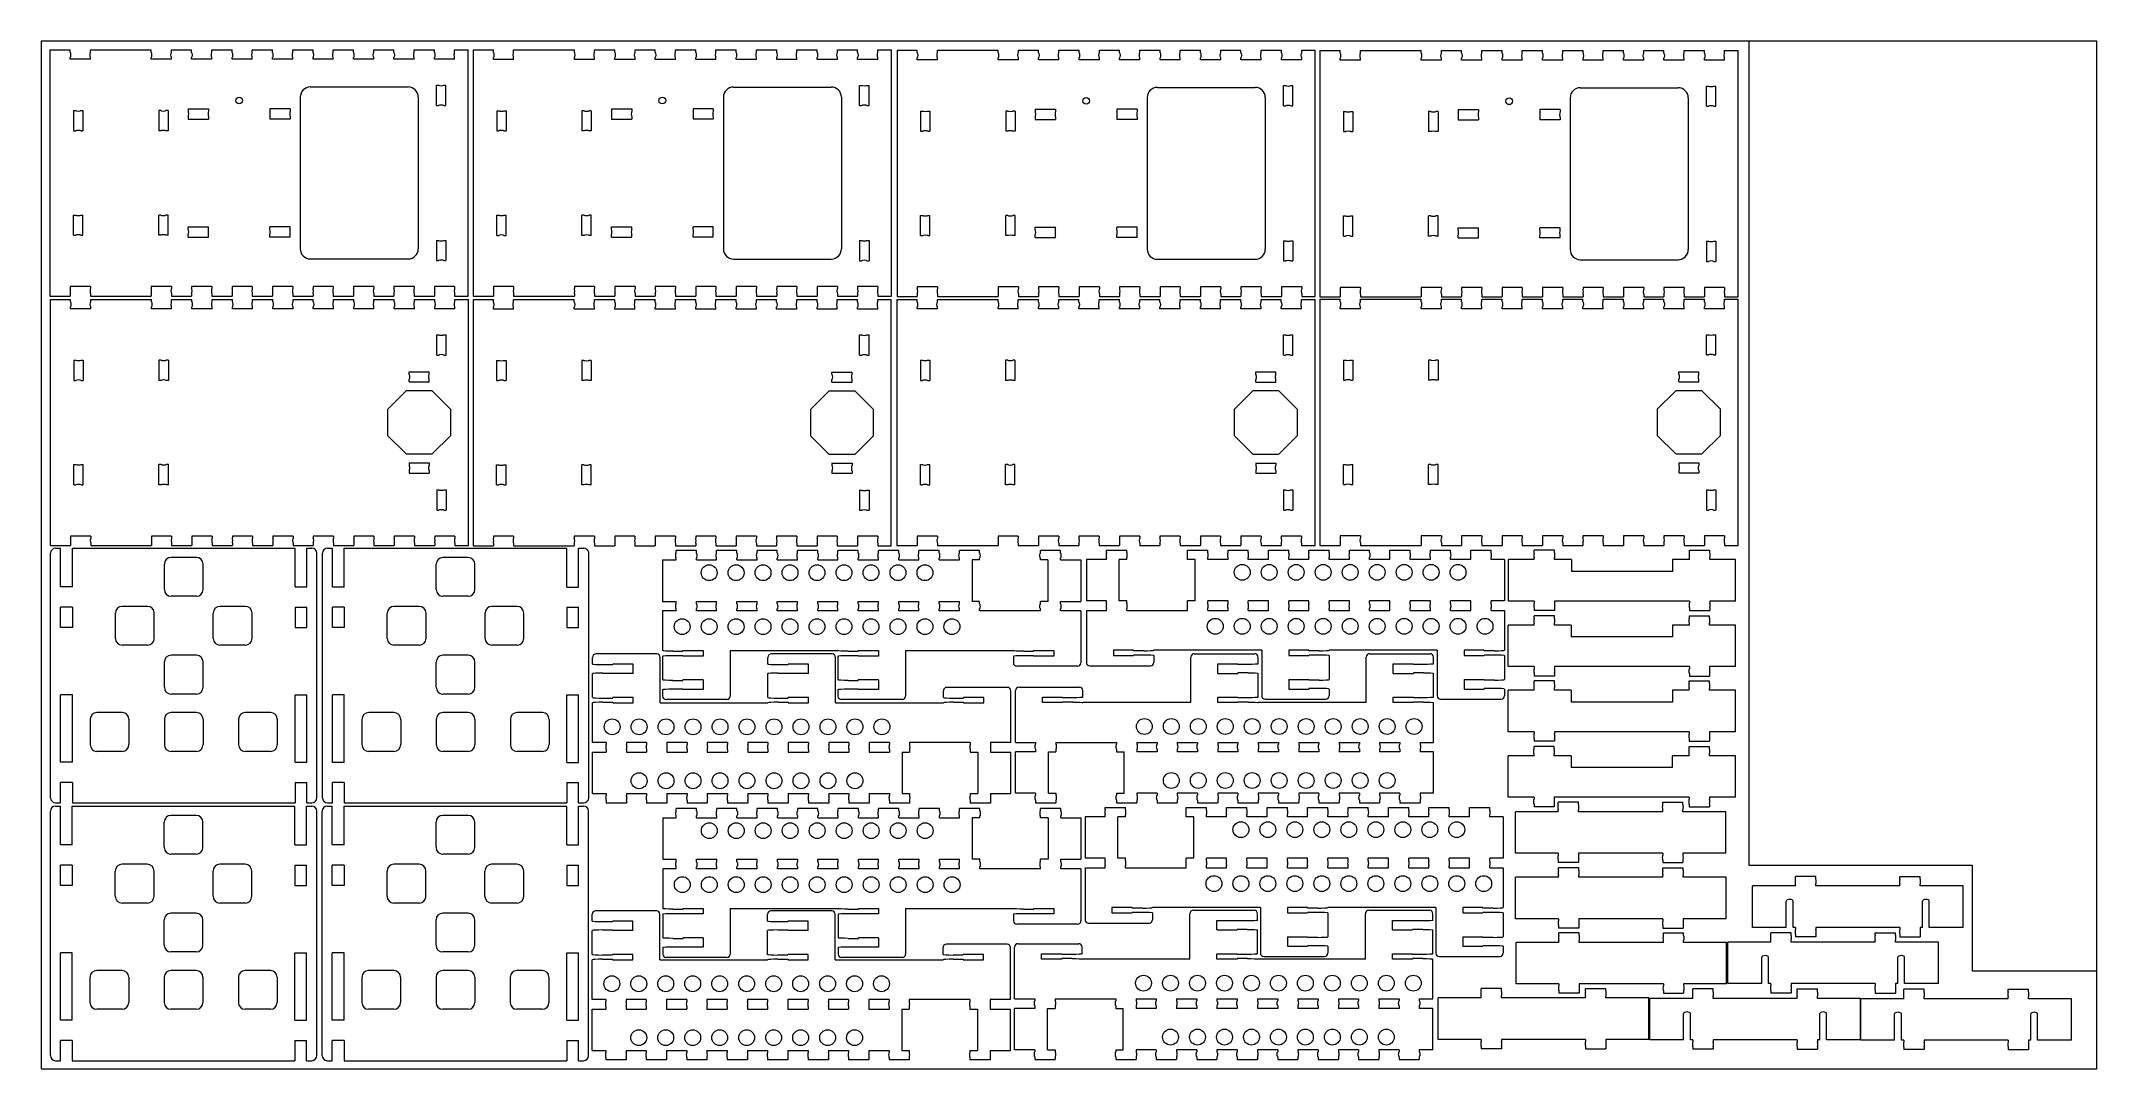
# Paper-space layout '4 Robots - Vertical WB - No MB Cover' of a CAD drawing. Header units: millimetres. Extents: x 0 to 610, y 0 to 305.
# The model-space entities are those that its viewports show. They can reach past a viewport. Long polylines and large blocks are cut down to what shows.
import ezdxf

# ---------------------------------------------------------------- set-up
doc = ezdxf.new("R2010")
doc.units = ezdxf.units.MM
doc.header["$LTSCALE"] = 12.7
doc.linetypes.add('HIDDEN', pattern=[0.15, 0.1, -0.05])
for name, color, linetype, lineweight in [('Hidden', 7, 'HIDDEN', 15), ('SKETCHED_GEOMETRY', 1, 'Continuous', 15), ('Visible', 1, 'Continuous', 13)]:
    doc.layers.add(name, color=color, linetype=linetype, lineweight=lineweight)

msp = doc.modelspace()

# ---------------------------------------------------------------- linework, layer by layer
at = {"layer": 'Hidden', "color": 5, "linetype": 'Continuous', "lineweight": 15}
for centre in [(62.3, 287.2), (187.79, 287.18), (313.47, 287.09), (438.89, 286.97)]:
    msp.add_circle(centre, 1, dxfattribs=at)
at = {"layer": 'SKETCHED_GEOMETRY'}
for p, q in [((509.95, 304.82), (509.95, 60.46)), ((509.95, 60.46), (576.23, 60.46)), ((576.23, 60.46), (576.23, 29.09)), ((576.23, 29.09), (616.84, 29.09))]:
    msp.add_line(p, q, dxfattribs=at)
at = {"layer": 'Visible'}
for p, q in [((6.2, 302.2), (6.2, 229.2)), ((6.2, 302.2), (12.2, 302.2)), ((12.2, 301.45), (12.2, 302.2)), ((12.2, 299.4), (12.2, 299.95)), ((18.2, 299.4), (12.2, 299.4)), ((18.2, 301.45), (18.2, 302.2)), ((18.2, 302.2), (36.2, 302.2)), ((18.2, 299.4), (18.2, 299.95)), ((36.2, 301.45), (36.2, 302.2)), ((36.2, 299.4), (36.2, 299.95)), ((42.2, 299.4), (36.2, 299.4)), ((42.2, 301.45), (42.2, 302.2)), ((42.2, 302.2), (48.2, 302.2)), ((42.2, 299.4), (42.2, 299.95)), ((48.2, 301.45), (48.2, 302.2)), ((48.2, 299.4), (48.2, 299.95)), ((54.2, 299.4), (48.2, 299.4)), ((54.2, 301.45), (54.2, 302.2)), ((54.2, 302.2), (60.2, 302.2)), ((54.2, 299.4), (54.2, 299.95)), ((60.2, 301.45), (60.2, 302.2)), ((60.2, 299.4), (60.2, 299.95)), ((66.2, 299.4), (60.2, 299.4)), ((66.2, 301.45), (66.2, 302.2)), ((66.2, 302.2), (72.2, 302.2)), ((66.2, 299.4), (66.2, 299.95)), ((72.2, 301.45), (72.2, 302.2)), ((72.2, 299.4), (72.2, 299.95)), ((78.2, 299.4), (72.2, 299.4)), ((78.2, 301.45), (78.2, 302.2)), ((78.2, 302.2), (84.2, 302.2)), ((78.2, 299.4), (78.2, 299.95)), ((84.2, 301.45), (84.2, 302.2)), ((84.2, 299.4), (84.2, 299.95)), ((90.2, 299.4), (84.2, 299.4)), ((90.2, 301.45), (90.2, 302.2)), ((90.2, 302.2), (96.2, 302.2)), ((90.2, 299.4), (90.2, 299.95)), ((96.2, 301.45), (96.2, 302.2)), ((96.2, 299.4), (96.2, 299.95)), ((102.2, 299.4), (96.2, 299.4)), ((102.2, 301.45), (102.2, 302.2)), ((102.2, 302.2), (108.2, 302.2)), ((102.2, 299.4), (102.2, 299.95)), ((108.2, 301.45), (108.2, 302.2)), ((108.2, 299.4), (108.2, 299.95)), ((114.2, 299.4), (108.2, 299.4)), ((114.2, 301.45), (114.2, 302.2)), ((114.2, 302.2), (120.2, 302.2)), ((114.2, 299.4), (114.2, 299.95)), ((120.2, 301.45), (120.2, 302.2)), ((120.2, 299.4), (120.2, 299.95)), ((126.2, 299.4), (120.2, 299.4)), ((126.2, 301.45), (126.2, 302.2)), ((126.2, 302.2), (130.2, 302.2)), ((126.2, 299.4), (126.2, 299.95)), ((130.2, 229.2), (130.2, 302.2)), ((131.69, 302.18), (131.69, 229.18)), ((131.69, 302.18), (137.69, 302.18)), ((137.69, 301.43), (137.69, 302.18)), ((137.69, 299.38), (137.69, 299.93)), ((143.69, 299.38), (137.69, 299.38)), ((143.69, 301.43), (143.69, 302.18)), ((143.69, 302.18), (161.69, 302.18)), ((143.69, 299.38), (143.69, 299.93)), ((161.69, 301.43), (161.69, 302.18)), ((161.69, 299.38), (161.69, 299.93)), ((167.69, 299.38), (161.69, 299.38)), ((167.69, 301.43), (167.69, 302.18)), ((167.69, 302.18), (173.69, 302.18)), ((167.69, 299.38), (167.69, 299.93)), ((173.69, 301.43), (173.69, 302.18)), ((173.69, 299.38), (173.69, 299.93)), ((179.69, 299.38), (173.69, 299.38)), ((179.69, 301.43), (179.69, 302.18)), ((179.69, 302.18), (185.69, 302.18)), ((179.69, 299.38), (179.69, 299.93)), ((185.69, 301.43), (185.69, 302.18)), ((185.69, 299.38), (185.69, 299.93)), ((191.69, 299.38), (185.69, 299.38)), ((191.69, 301.43), (191.69, 302.18)), ((191.69, 302.18), (197.69, 302.18)), ((191.69, 299.38), (191.69, 299.93)), ((197.69, 301.43), (197.69, 302.18)), ((197.69, 299.38), (197.69, 299.93)), ((203.69, 299.38), (197.69, 299.38)), ((203.69, 301.43), (203.69, 302.18)), ((203.69, 302.18), (209.69, 302.18)), ((203.69, 299.38), (203.69, 299.93)), ((209.69, 301.43), (209.69, 302.18)), ((209.69, 299.38), (209.69, 299.93)), ((215.69, 299.38), (209.69, 299.38)), ((215.69, 301.43), (215.69, 302.18)), ((215.69, 302.18), (221.69, 302.18)), ((215.69, 299.38), (215.69, 299.93)), ((221.69, 301.43), (221.69, 302.18)), ((221.69, 299.38), (221.69, 299.93)), ((227.69, 299.38), (221.69, 299.38)), ((227.69, 301.43), (227.69, 302.18)), ((227.69, 302.18), (233.69, 302.18)), ((227.69, 299.38), (227.69, 299.93)), ((233.69, 301.43), (233.69, 302.18)), ((233.69, 299.38), (233.69, 299.93)), ((239.69, 299.38), (233.69, 299.38)), ((239.69, 301.43), (239.69, 302.18)), ((239.69, 302.18), (245.69, 302.18)), ((239.69, 299.38), (239.69, 299.93)), ((245.69, 301.43), (245.69, 302.18)), ((245.69, 299.38), (245.69, 299.93)), ((251.69, 299.38), (245.69, 299.38)), ((251.69, 301.43), (251.69, 302.18)), ((251.69, 302.18), (255.69, 302.18)), ((251.69, 299.38), (251.69, 299.93)), ((255.69, 229.18), (255.69, 302.18)), ((257.37, 302.09), (257.37, 229.09)), ((257.37, 302.09), (263.37, 302.09)), ((263.37, 301.34), (263.37, 302.09)), ((263.37, 299.29), (263.37, 299.84)), ((269.37, 299.29), (263.37, 299.29)), ((269.37, 301.34), (269.37, 302.09)), ((269.37, 302.09), (287.37, 302.09)), ((269.37, 299.29), (269.37, 299.84)), ((287.37, 301.34), (287.37, 302.09)), ((287.37, 299.29), (287.37, 299.84)), ((293.37, 299.29), (287.37, 299.29)), ((293.37, 301.34), (293.37, 302.09)), ((293.37, 302.09), (299.37, 302.09)), ((293.37, 299.29), (293.37, 299.84)), ((299.37, 301.34), (299.37, 302.09)), ((299.37, 299.29), (299.37, 299.84)), ((305.37, 299.29), (299.37, 299.29)), ((305.37, 301.34), (305.37, 302.09)), ((305.37, 302.09), (311.37, 302.09)), ((305.37, 299.29), (305.37, 299.84)), ((311.37, 301.34), (311.37, 302.09)), ((311.37, 299.29), (311.37, 299.84)), ((317.37, 299.29), (311.37, 299.29)), ((317.37, 301.34), (317.37, 302.09)), ((317.37, 302.09), (323.37, 302.09)), ((317.37, 299.29), (317.37, 299.84)), ((323.37, 301.34), (323.37, 302.09)), ((323.37, 299.29), (323.37, 299.84)), ((329.37, 299.29), (323.37, 299.29)), ((329.37, 301.34), (329.37, 302.09)), ((329.37, 302.09), (335.37, 302.09)), ((329.37, 299.29), (329.37, 299.84)), ((335.37, 301.34), (335.37, 302.09)), ((335.37, 299.29), (335.37, 299.84)), ((341.37, 299.29), (335.37, 299.29)), ((341.37, 301.34), (341.37, 302.09)), ((341.37, 302.09), (347.37, 302.09)), ((341.37, 299.29), (341.37, 299.84)), ((347.37, 301.34), (347.37, 302.09)), ((347.37, 299.29), (347.37, 299.84)), ((353.37, 299.29), (347.37, 299.29)), ((353.37, 301.34), (353.37, 302.09)), ((353.37, 302.09), (359.37, 302.09)), ((353.37, 299.29), (353.37, 299.84)), ((359.37, 301.34), (359.37, 302.09)), ((359.37, 299.29), (359.37, 299.84)), ((365.37, 299.29), (359.37, 299.29)), ((365.37, 301.34), (365.37, 302.09)), ((365.37, 302.09), (371.37, 302.09)), ((365.37, 299.29), (365.37, 299.84)), ((371.37, 301.34), (371.37, 302.09)), ((371.37, 299.29), (371.37, 299.84)), ((377.37, 299.29), (371.37, 299.29)), ((377.37, 301.34), (377.37, 302.09)), ((377.37, 302.09), (381.37, 302.09)), ((377.37, 299.29), (377.37, 299.84)), ((381.37, 229.09), (381.37, 302.09)), ((382.79, 301.97), (382.79, 228.97)), ((382.79, 301.97), (388.79, 301.97)), ((388.79, 301.22), (388.79, 301.97)), ((388.79, 299.17), (388.79, 299.72)), ((394.79, 299.17), (388.79, 299.17)), ((394.79, 301.22), (394.79, 301.97)), ((394.79, 301.97), (412.79, 301.97)), ((394.79, 299.17), (394.79, 299.72)), ((412.79, 301.22), (412.79, 301.97)), ((412.79, 299.17), (412.79, 299.72)), ((418.79, 299.17), (412.79, 299.17)), ((418.79, 301.22), (418.79, 301.97)), ((418.79, 301.97), (424.79, 301.97)), ((418.79, 299.17), (418.79, 299.72)), ((424.79, 301.22), (424.79, 301.97)), ((424.79, 299.17), (424.79, 299.72)), ((430.79, 299.17), (424.79, 299.17)), ((430.79, 301.22), (430.79, 301.97)), ((430.79, 301.97), (436.79, 301.97)), ((430.79, 299.17), (430.79, 299.72)), ((436.79, 301.22), (436.79, 301.97)), ((436.79, 299.17), (436.79, 299.72)), ((442.79, 299.17), (436.79, 299.17)), ((442.79, 301.22), (442.79, 301.97)), ((442.79, 301.97), (448.79, 301.97)), ((442.79, 299.17), (442.79, 299.72)), ((448.79, 301.22), (448.79, 301.97)), ((448.79, 299.17), (448.79, 299.72)), ((454.79, 299.17), (448.79, 299.17)), ((454.79, 301.22), (454.79, 301.97)), ((454.79, 301.97), (460.79, 301.97)), ((454.79, 299.17), (454.79, 299.72)), ((460.79, 301.22), (460.79, 301.97)), ((460.79, 299.17), (460.79, 299.72)), ((466.79, 299.17), (460.79, 299.17)), ((466.79, 301.22), (466.79, 301.97)), ((466.79, 301.97), (472.79, 301.97)), ((466.79, 299.17), (466.79, 299.72)), ((472.79, 301.22), (472.79, 301.97)), ((472.79, 299.17), (472.79, 299.72)), ((478.79, 299.17), (472.79, 299.17)), ((478.79, 301.22), (478.79, 301.97)), ((478.79, 301.97), (484.79, 301.97)), ((478.79, 299.17), (478.79, 299.72)), ((484.79, 301.22), (484.79, 301.97)), ((484.79, 299.17), (484.79, 299.72)), ((490.79, 299.17), (484.79, 299.17)), ((490.79, 301.22), (490.79, 301.97)), ((490.79, 301.97), (496.79, 301.97)), ((490.79, 299.17), (490.79, 299.72)), ((496.79, 301.22), (496.79, 301.97)), ((496.79, 299.17), (496.79, 299.72)), ((502.79, 299.17), (496.79, 299.17)), ((502.79, 301.22), (502.79, 301.97)), ((502.79, 301.97), (506.79, 301.97)), ((502.79, 299.17), (502.79, 299.72)), ((506.79, 228.97), (506.79, 301.97)), ((80.4, 288.2), (80.4, 243.2)), ((83.4, 291.2), (112.4, 291.2)), ((115.4, 288.2), (115.4, 243.2)), ((120.8, 285.7), (120.8, 291.7)), ((120.8, 291.7), (121.45, 291.7)), ((122.95, 291.7), (123.6, 291.7)), ((123.6, 285.7), (123.6, 291.7)), ((205.89, 288.18), (205.89, 243.18)), ((208.89, 291.18), (237.89, 291.18)), ((240.89, 288.18), (240.89, 243.18)), ((246.29, 285.68), (246.29, 291.68)), ((246.29, 291.68), (246.94, 291.68)), ((248.44, 291.68), (249.09, 291.68)), ((249.09, 285.68), (249.09, 291.68)), ((331.57, 288.09), (331.57, 243.09)), ((334.57, 291.09), (363.57, 291.09)), ((366.57, 288.09), (366.57, 243.09)), ((371.97, 285.59), (371.97, 291.59)), ((371.97, 291.59), (372.62, 291.59)), ((374.12, 291.59), (374.77, 291.59)), ((374.77, 285.59), (374.77, 291.59)), ((456.99, 287.97), (456.99, 242.97)), ((459.99, 290.97), (488.99, 290.97)), ((491.99, 287.97), (491.99, 242.97)), ((497.39, 285.47), (497.39, 291.47)), ((497.39, 291.47), (498.04, 291.47)), ((499.54, 291.47), (500.19, 291.47)), ((500.19, 285.47), (500.19, 291.47)), ((13.18, 284.18), (13.18, 278.18)), ((13.18, 284.18), (13.83, 284.18)), ((15.33, 284.18), (15.98, 284.18)), ((15.98, 284.18), (15.98, 278.18)), ((38.43, 284.18), (38.43, 278.18)), ((39.08, 284.18), (38.43, 284.18)), ((41.23, 284.18), (40.58, 284.18)), ((41.23, 284.18), (41.23, 278.18)), ((47.2, 284.7), (53.2, 284.7)), ((47.2, 284.7), (47.2, 283.95)), ((47.2, 282.45), (47.2, 281.7)), ((47.2, 281.7), (53.2, 281.7)), ((53.2, 284.7), (53.2, 283.95)), ((53.2, 282.45), (53.2, 281.7)), ((77.4, 284.7), (71.4, 284.7)), ((71.4, 284.7), (71.4, 283.95)), ((71.4, 282.45), (71.4, 281.7)), ((77.4, 281.7), (71.4, 281.7)), ((77.4, 284.7), (77.4, 283.95)), ((77.4, 282.45), (77.4, 281.7)), ((120.8, 285.7), (121.45, 285.7)), ((122.95, 285.7), (123.6, 285.7)), ((138.66, 284.16), (138.66, 278.16)), ((138.66, 284.16), (139.31, 284.16)), ((140.81, 284.16), (141.46, 284.16)), ((141.46, 284.16), (141.46, 278.16)), ((163.91, 284.16), (163.91, 278.16)), ((164.56, 284.16), (163.91, 284.16)), ((166.71, 284.16), (166.06, 284.16)), ((166.71, 284.16), (166.71, 278.16)), ((172.69, 284.68), (178.69, 284.68)), ((172.69, 284.68), (172.69, 283.93)), ((172.69, 282.43), (172.69, 281.68)), ((172.69, 281.68), (178.69, 281.68)), ((178.69, 284.68), (178.69, 283.93)), ((178.69, 282.43), (178.69, 281.68)), ((202.89, 284.68), (196.89, 284.68)), ((196.89, 284.68), (196.89, 283.93)), ((196.89, 282.43), (196.89, 281.68)), ((202.89, 281.68), (196.89, 281.68)), ((202.89, 284.68), (202.89, 283.93)), ((202.89, 282.43), (202.89, 281.68)), ((246.29, 285.68), (246.94, 285.68)), ((248.44, 285.68), (249.09, 285.68)), ((264.34, 284.07), (264.34, 278.07)), ((264.34, 284.07), (264.99, 284.07)), ((266.49, 284.07), (267.14, 284.07)), ((267.14, 284.07), (267.14, 278.07)), ((289.59, 284.07), (289.59, 278.07)), ((290.24, 284.07), (289.59, 284.07)), ((292.39, 284.07), (291.74, 284.07)), ((292.39, 284.07), (292.39, 278.07)), ((298.37, 284.59), (304.37, 284.59)), ((298.37, 284.59), (298.37, 283.84)), ((298.37, 282.34), (298.37, 281.59)), ((298.37, 281.59), (304.37, 281.59)), ((304.37, 284.59), (304.37, 283.84)), ((304.37, 282.34), (304.37, 281.59)), ((328.57, 284.59), (322.57, 284.59)), ((322.57, 284.59), (322.57, 283.84)), ((322.57, 282.34), (322.57, 281.59)), ((328.57, 281.59), (322.57, 281.59)), ((328.57, 284.59), (328.57, 283.84)), ((328.57, 282.34), (328.57, 281.59)), ((371.97, 285.59), (372.62, 285.59)), ((374.12, 285.59), (374.77, 285.59)), ((389.76, 283.95), (389.76, 277.95)), ((389.76, 283.95), (390.41, 283.95)), ((391.91, 283.95), (392.56, 283.95)), ((392.56, 283.95), (392.56, 277.95)), ((415.01, 283.95), (415.01, 277.95)), ((415.66, 283.95), (415.01, 283.95)), ((417.81, 283.95), (417.16, 283.95)), ((417.81, 283.95), (417.81, 277.95)), ((423.79, 284.47), (429.79, 284.47)), ((423.79, 284.47), (423.79, 283.72)), ((423.79, 282.22), (423.79, 281.47)), ((423.79, 281.47), (429.79, 281.47)), ((429.79, 284.47), (429.79, 283.72)), ((429.79, 282.22), (429.79, 281.47)), ((453.99, 284.47), (447.99, 284.47)), ((447.99, 284.47), (447.99, 283.72)), ((447.99, 282.22), (447.99, 281.47)), ((453.99, 281.47), (447.99, 281.47)), ((453.99, 284.47), (453.99, 283.72)), ((453.99, 282.22), (453.99, 281.47)), ((497.39, 285.47), (498.04, 285.47)), ((499.54, 285.47), (500.19, 285.47)), ((13.18, 278.18), (13.83, 278.18)), ((15.33, 278.18), (15.98, 278.18)), ((39.08, 278.18), (38.43, 278.18)), ((41.23, 278.18), (40.58, 278.18)), ((138.66, 278.16), (139.31, 278.16)), ((140.81, 278.16), (141.46, 278.16)), ((164.56, 278.16), (163.91, 278.16)), ((166.71, 278.16), (166.06, 278.16)), ((264.34, 278.07), (264.99, 278.07)), ((266.49, 278.07), (267.14, 278.07)), ((290.24, 278.07), (289.59, 278.07)), ((292.39, 278.07), (291.74, 278.07)), ((389.76, 277.95), (390.41, 277.95)), ((391.91, 277.95), (392.56, 277.95)), ((415.66, 277.95), (415.01, 277.95)), ((417.81, 277.95), (417.16, 277.95)), ((13.18, 253.22), (13.83, 253.22)), ((13.18, 247.22), (13.18, 253.22)), ((15.33, 253.22), (15.98, 253.22)), ((15.98, 247.22), (15.98, 253.22)), ((38.43, 247.22), (38.43, 253.22)), ((39.08, 253.22), (38.43, 253.22)), ((41.23, 253.22), (40.58, 253.22)), ((41.23, 247.22), (41.23, 253.22)), ((138.66, 253.2), (139.31, 253.2)), ((138.66, 247.2), (138.66, 253.2)), ((140.81, 253.2), (141.46, 253.2)), ((141.46, 247.2), (141.46, 253.2)), ((163.91, 247.2), (163.91, 253.2)), ((164.56, 253.2), (163.91, 253.2)), ((166.71, 253.2), (166.06, 253.2)), ((166.71, 247.2), (166.71, 253.2)), ((264.34, 253.11), (264.99, 253.11)), ((264.34, 247.11), (264.34, 253.11)), ((266.49, 253.11), (267.14, 253.11)), ((267.14, 247.11), (267.14, 253.11)), ((289.59, 247.11), (289.59, 253.11)), ((290.24, 253.11), (289.59, 253.11)), ((292.39, 253.11), (291.74, 253.11)), ((292.39, 247.11), (292.39, 253.11)), ((389.76, 252.99), (390.41, 252.99)), ((389.76, 246.99), (389.76, 252.99)), ((391.91, 252.99), (392.56, 252.99)), ((392.56, 246.99), (392.56, 252.99)), ((415.01, 246.99), (415.01, 252.99)), ((415.66, 252.99), (415.01, 252.99)), ((417.81, 252.99), (417.16, 252.99)), ((417.81, 246.99), (417.81, 252.99)), ((13.18, 247.22), (13.83, 247.22)), ((15.33, 247.22), (15.98, 247.22)), ((39.08, 247.22), (38.43, 247.22)), ((41.23, 247.22), (40.58, 247.22)), ((47.2, 249.7), (53.2, 249.7)), ((47.2, 248.95), (47.2, 249.7)), ((47.2, 246.7), (47.2, 247.45)), ((47.2, 246.7), (53.2, 246.7)), ((53.2, 248.95), (53.2, 249.7)), ((53.2, 246.7), (53.2, 247.45)), ((77.4, 249.7), (71.4, 249.7)), ((71.4, 248.95), (71.4, 249.7)), ((71.4, 246.7), (71.4, 247.45)), ((77.4, 246.7), (71.4, 246.7)), ((77.4, 248.95), (77.4, 249.7)), ((77.4, 246.7), (77.4, 247.45)), ((120.8, 245.7), (120.8, 239.7)), ((120.8, 245.7), (121.45, 245.7)), ((122.95, 245.7), (123.6, 245.7)), ((123.6, 245.7), (123.6, 239.7)), ((138.66, 247.2), (139.31, 247.2)), ((140.81, 247.2), (141.46, 247.2)), ((164.56, 247.2), (163.91, 247.2)), ((166.71, 247.2), (166.06, 247.2)), ((172.69, 249.68), (178.69, 249.68)), ((172.69, 248.93), (172.69, 249.68)), ((172.69, 246.68), (172.69, 247.43)), ((172.69, 246.68), (178.69, 246.68)), ((178.69, 248.93), (178.69, 249.68)), ((178.69, 246.68), (178.69, 247.43)), ((202.89, 249.68), (196.89, 249.68)), ((196.89, 248.93), (196.89, 249.68)), ((196.89, 246.68), (196.89, 247.43)), ((202.89, 246.68), (196.89, 246.68)), ((202.89, 248.93), (202.89, 249.68)), ((202.89, 246.68), (202.89, 247.43)), ((246.29, 245.68), (246.29, 239.68)), ((246.29, 245.68), (246.94, 245.68)), ((248.44, 245.68), (249.09, 245.68)), ((249.09, 245.68), (249.09, 239.68)), ((264.34, 247.11), (264.99, 247.11)), ((266.49, 247.11), (267.14, 247.11)), ((290.24, 247.11), (289.59, 247.11)), ((292.39, 247.11), (291.74, 247.11)), ((298.37, 249.59), (304.37, 249.59)), ((298.37, 248.84), (298.37, 249.59)), ((298.37, 246.59), (298.37, 247.34)), ((298.37, 246.59), (304.37, 246.59)), ((304.37, 248.84), (304.37, 249.59)), ((304.37, 246.59), (304.37, 247.34)), ((328.57, 249.59), (322.57, 249.59)), ((322.57, 248.84), (322.57, 249.59)), ((322.57, 246.59), (322.57, 247.34)), ((328.57, 246.59), (322.57, 246.59)), ((328.57, 248.84), (328.57, 249.59)), ((328.57, 246.59), (328.57, 247.34)), ((371.97, 245.59), (371.97, 239.59)), ((371.97, 245.59), (372.62, 245.59)), ((374.12, 245.59), (374.77, 245.59)), ((374.77, 245.59), (374.77, 239.59)), ((389.76, 246.99), (390.41, 246.99)), ((391.91, 246.99), (392.56, 246.99)), ((415.66, 246.99), (415.01, 246.99)), ((417.81, 246.99), (417.16, 246.99)), ((423.79, 249.47), (429.79, 249.47)), ((423.79, 248.72), (423.79, 249.47)), ((423.79, 246.47), (423.79, 247.22)), ((423.79, 246.47), (429.79, 246.47)), ((429.79, 248.72), (429.79, 249.47)), ((429.79, 246.47), (429.79, 247.22)), ((453.99, 249.47), (447.99, 249.47)), ((447.99, 248.72), (447.99, 249.47)), ((447.99, 246.47), (447.99, 247.22)), ((453.99, 246.47), (447.99, 246.47)), ((453.99, 248.72), (453.99, 249.47)), ((453.99, 246.47), (453.99, 247.22)), ((497.39, 245.47), (497.39, 239.47)), ((497.39, 245.47), (498.04, 245.47)), ((499.54, 245.47), (500.19, 245.47)), ((500.19, 245.47), (500.19, 239.47)), ((83.4, 240.2), (112.4, 240.2)), ((120.8, 239.7), (121.45, 239.7)), ((122.95, 239.7), (123.6, 239.7)), ((208.89, 240.18), (237.89, 240.18)), ((246.29, 239.68), (246.94, 239.68)), ((248.44, 239.68), (249.09, 239.68)), ((334.57, 240.09), (363.57, 240.09)), ((371.97, 239.59), (372.62, 239.59)), ((374.12, 239.59), (374.77, 239.59)), ((459.99, 239.97), (488.99, 239.97)), ((497.39, 239.47), (498.04, 239.47)), ((499.54, 239.47), (500.19, 239.47)), ((18.2, 232), (12.2, 232)), ((12.2, 232), (12.2, 231.45)), ((18.2, 232), (18.2, 231.45)), ((42.2, 232), (36.2, 232)), ((36.2, 232), (36.2, 231.45)), ((42.2, 232), (42.2, 231.45)), ((54.2, 232), (48.2, 232)), ((48.2, 232), (48.2, 231.45)), ((54.2, 232), (54.2, 231.45)), ((66.2, 232), (60.2, 232)), ((60.2, 232), (60.2, 231.45)), ((66.2, 232), (66.2, 231.45)), ((78.2, 232), (72.2, 232)), ((72.2, 232), (72.2, 231.45)), ((78.2, 232), (78.2, 231.45)), ((90.2, 232), (84.2, 232)), ((84.2, 232), (84.2, 231.45)), ((90.2, 232), (90.2, 231.45)), ((102.2, 232), (96.2, 232)), ((96.2, 232), (96.2, 231.45)), ((102.2, 232), (102.2, 231.45)), ((114.2, 232), (108.2, 232)), ((108.2, 232), (108.2, 231.45)), ((114.2, 232), (114.2, 231.45)), ((126.2, 232), (120.2, 232)), ((120.2, 232), (120.2, 231.45)), ((126.2, 232), (126.2, 231.45)), ((143.69, 231.98), (137.69, 231.98)), ((137.69, 231.98), (137.69, 231.43)), ((143.69, 231.98), (143.69, 231.43)), ((167.69, 231.98), (161.69, 231.98)), ((161.69, 231.98), (161.69, 231.43)), ((167.69, 231.98), (167.69, 231.43)), ((179.69, 231.98), (173.69, 231.98)), ((173.69, 231.98), (173.69, 231.43)), ((179.69, 231.98), (179.69, 231.43)), ((191.69, 231.98), (185.69, 231.98)), ((185.69, 231.98), (185.69, 231.43)), ((191.69, 231.98), (191.69, 231.43)), ((203.69, 231.98), (197.69, 231.98)), ((197.69, 231.98), (197.69, 231.43)), ((203.69, 231.98), (203.69, 231.43)), ((215.69, 231.98), (209.69, 231.98)), ((209.69, 231.98), (209.69, 231.43)), ((215.69, 231.98), (215.69, 231.43)), ((227.69, 231.98), (221.69, 231.98)), ((221.69, 231.98), (221.69, 231.43)), ((227.69, 231.98), (227.69, 231.43)), ((239.69, 231.98), (233.69, 231.98)), ((233.69, 231.98), (233.69, 231.43)), ((239.69, 231.98), (239.69, 231.43)), ((251.69, 231.98), (245.69, 231.98)), ((245.69, 231.98), (245.69, 231.43)), ((251.69, 231.98), (251.69, 231.43)), ((269.37, 231.89), (263.37, 231.89)), ((263.37, 231.89), (263.37, 231.34)), ((269.37, 231.89), (269.37, 231.34)), ((293.37, 231.89), (287.37, 231.89)), ((287.37, 231.89), (287.37, 231.34)), ((293.37, 231.89), (293.37, 231.34)), ((305.37, 231.89), (299.37, 231.89)), ((299.37, 231.89), (299.37, 231.34)), ((305.37, 231.89), (305.37, 231.34)), ((317.37, 231.89), (311.37, 231.89)), ((311.37, 231.89), (311.37, 231.34)), ((317.37, 231.89), (317.37, 231.34)), ((329.37, 231.89), (323.37, 231.89)), ((323.37, 231.89), (323.37, 231.34)), ((329.37, 231.89), (329.37, 231.34)), ((341.37, 231.89), (335.37, 231.89)), ((335.37, 231.89), (335.37, 231.34)), ((341.37, 231.89), (341.37, 231.34)), ((353.37, 231.89), (347.37, 231.89)), ((347.37, 231.89), (347.37, 231.34)), ((353.37, 231.89), (353.37, 231.34)), ((365.37, 231.89), (359.37, 231.89)), ((359.37, 231.89), (359.37, 231.34)), ((365.37, 231.89), (365.37, 231.34)), ((377.37, 231.89), (371.37, 231.89)), ((371.37, 231.89), (371.37, 231.34)), ((377.37, 231.89), (377.37, 231.34)), ((394.79, 231.77), (388.79, 231.77)), ((388.79, 231.77), (388.79, 231.22)), ((394.79, 231.77), (394.79, 231.22)), ((418.79, 231.77), (412.79, 231.77)), ((412.79, 231.77), (412.79, 231.22)), ((418.79, 231.77), (418.79, 231.22)), ((430.79, 231.77), (424.79, 231.77)), ((424.79, 231.77), (424.79, 231.22)), ((430.79, 231.77), (430.79, 231.22)), ((442.79, 231.77), (436.79, 231.77)), ((436.79, 231.77), (436.79, 231.22)), ((442.79, 231.77), (442.79, 231.22)), ((454.79, 231.77), (448.79, 231.77)), ((448.79, 231.77), (448.79, 231.22)), ((454.79, 231.77), (454.79, 231.22)), ((466.79, 231.77), (460.79, 231.77)), ((460.79, 231.77), (460.79, 231.22)), ((466.79, 231.77), (466.79, 231.22)), ((478.79, 231.77), (472.79, 231.77)), ((472.79, 231.77), (472.79, 231.22)), ((478.79, 231.77), (478.79, 231.22)), ((490.79, 231.77), (484.79, 231.77)), ((484.79, 231.77), (484.79, 231.22)), ((490.79, 231.77), (490.79, 231.22)), ((502.79, 231.77), (496.79, 231.77)), ((496.79, 231.77), (496.79, 231.22)), ((502.79, 231.77), (502.79, 231.22)), ((6.2, 229.2), (12.2, 229.2)), ((6.28, 228.21), (6.28, 155.21)), ((6.28, 228.21), (12.28, 228.21)), ((12.2, 229.95), (12.2, 229.2)), ((12.28, 227.46), (12.28, 228.21)), ((12.28, 225.41), (12.28, 225.96)), ((18.2, 229.95), (18.2, 229.2)), ((18.2, 229.2), (36.2, 229.2)), ((18.28, 227.46), (18.28, 228.21)), ((18.28, 228.21), (36.28, 228.21)), ((18.28, 225.41), (18.28, 225.96)), ((36.2, 229.95), (36.2, 229.2)), ((36.28, 227.46), (36.28, 228.21)), ((36.28, 225.41), (36.28, 225.96)), ((42.2, 229.95), (42.2, 229.2)), ((42.2, 229.2), (48.2, 229.2)), ((42.28, 227.46), (42.28, 228.21)), ((42.28, 228.21), (48.28, 228.21)), ((42.28, 225.41), (42.28, 225.96)), ((48.2, 229.95), (48.2, 229.2)), ((48.28, 227.46), (48.28, 228.21)), ((48.28, 225.41), (48.28, 225.96)), ((54.2, 229.95), (54.2, 229.2)), ((54.2, 229.2), (60.2, 229.2)), ((54.28, 227.46), (54.28, 228.21)), ((54.28, 228.21), (60.28, 228.21)), ((54.28, 225.41), (54.28, 225.96)), ((60.2, 229.95), (60.2, 229.2)), ((60.28, 227.46), (60.28, 228.21)), ((60.28, 225.41), (60.28, 225.96)), ((66.2, 229.95), (66.2, 229.2)), ((66.2, 229.2), (72.2, 229.2)), ((66.28, 227.46), (66.28, 228.21)), ((66.28, 228.21), (72.28, 228.21)), ((66.28, 225.41), (66.28, 225.96)), ((72.2, 229.95), (72.2, 229.2)), ((72.28, 227.46), (72.28, 228.21)), ((72.28, 225.41), (72.28, 225.96)), ((78.2, 229.95), (78.2, 229.2)), ((78.2, 229.2), (84.2, 229.2)), ((78.28, 227.46), (78.28, 228.21)), ((78.28, 228.21), (84.28, 228.21)), ((78.28, 225.41), (78.28, 225.96)), ((84.2, 229.95), (84.2, 229.2)), ((84.28, 227.46), (84.28, 228.21)), ((84.28, 225.41), (84.28, 225.96)), ((90.2, 229.95), (90.2, 229.2)), ((90.2, 229.2), (96.2, 229.2)), ((90.28, 227.46), (90.28, 228.21)), ((90.28, 228.21), (96.28, 228.21)), ((90.28, 225.41), (90.28, 225.96)), ((96.2, 229.95), (96.2, 229.2)), ((96.28, 227.46), (96.28, 228.21)), ((96.28, 225.41), (96.28, 225.96)), ((102.2, 229.95), (102.2, 229.2)), ((102.2, 229.2), (108.2, 229.2)), ((102.28, 227.46), (102.28, 228.21)), ((102.28, 228.21), (108.28, 228.21)), ((102.28, 225.41), (102.28, 225.96)), ((108.2, 229.95), (108.2, 229.2)), ((108.28, 227.46), (108.28, 228.21)), ((108.28, 225.41), (108.28, 225.96)), ((114.2, 229.95), (114.2, 229.2)), ((114.2, 229.2), (120.2, 229.2)), ((114.28, 227.46), (114.28, 228.21)), ((114.28, 228.21), (120.28, 228.21)), ((114.28, 225.41), (114.28, 225.96)), ((120.2, 229.95), (120.2, 229.2)), ((120.28, 227.46), (120.28, 228.21)), ((120.28, 225.41), (120.28, 225.96)), ((126.2, 229.95), (126.2, 229.2)), ((126.2, 229.2), (130.2, 229.2)), ((126.28, 227.46), (126.28, 228.21)), ((126.28, 228.21), (130.28, 228.21)), ((126.28, 225.41), (126.28, 225.96)), ((130.28, 155.21), (130.28, 228.21)), ((131.67, 228.15), (131.67, 155.15)), ((131.67, 228.15), (137.67, 228.15)), ((131.69, 229.18), (137.69, 229.18)), ((137.67, 227.4), (137.67, 228.15)), ((137.67, 225.35), (137.67, 225.9)), ((137.69, 229.93), (137.69, 229.18)), ((143.67, 227.4), (143.67, 228.15)), ((143.67, 228.15), (161.67, 228.15)), ((143.67, 225.35), (143.67, 225.9)), ((143.69, 229.93), (143.69, 229.18)), ((143.69, 229.18), (161.69, 229.18)), ((161.67, 227.4), (161.67, 228.15)), ((161.67, 225.35), (161.67, 225.9)), ((161.69, 229.93), (161.69, 229.18)), ((167.67, 227.4), (167.67, 228.15)), ((167.67, 228.15), (173.67, 228.15)), ((167.67, 225.35), (167.67, 225.9)), ((167.69, 229.93), (167.69, 229.18)), ((167.69, 229.18), (173.69, 229.18)), ((173.67, 227.4), (173.67, 228.15)), ((173.67, 225.35), (173.67, 225.9)), ((173.69, 229.93), (173.69, 229.18)), ((179.67, 227.4), (179.67, 228.15)), ((179.67, 228.15), (185.67, 228.15)), ((179.67, 225.35), (179.67, 225.9)), ((179.69, 229.93), (179.69, 229.18)), ((179.69, 229.18), (185.69, 229.18)), ((185.67, 227.4), (185.67, 228.15)), ((185.67, 225.35), (185.67, 225.9)), ((185.69, 229.93), (185.69, 229.18)), ((191.67, 227.4), (191.67, 228.15)), ((191.67, 228.15), (197.67, 228.15)), ((191.67, 225.35), (191.67, 225.9)), ((191.69, 229.93), (191.69, 229.18)), ((191.69, 229.18), (197.69, 229.18)), ((197.67, 227.4), (197.67, 228.15)), ((197.67, 225.35), (197.67, 225.9)), ((197.69, 229.93), (197.69, 229.18)), ((203.67, 227.4), (203.67, 228.15)), ((203.67, 228.15), (209.67, 228.15)), ((203.67, 225.35), (203.67, 225.9)), ((203.69, 229.93), (203.69, 229.18)), ((203.69, 229.18), (209.69, 229.18)), ((209.67, 227.4), (209.67, 228.15)), ((209.67, 225.35), (209.67, 225.9)), ((209.69, 229.93), (209.69, 229.18)), ((215.67, 227.4), (215.67, 228.15)), ((215.67, 228.15), (221.67, 228.15)), ((215.67, 225.35), (215.67, 225.9)), ((215.69, 229.93), (215.69, 229.18)), ((215.69, 229.18), (221.69, 229.18)), ((221.67, 227.4), (221.67, 228.15)), ((221.67, 225.35), (221.67, 225.9)), ((221.69, 229.93), (221.69, 229.18)), ((227.67, 227.4), (227.67, 228.15)), ((227.67, 228.15), (233.67, 228.15)), ((227.67, 225.35), (227.67, 225.9)), ((227.69, 229.93), (227.69, 229.18)), ((227.69, 229.18), (233.69, 229.18)), ((233.67, 227.4), (233.67, 228.15)), ((233.67, 225.35), (233.67, 225.9)), ((233.69, 229.93), (233.69, 229.18)), ((239.67, 227.4), (239.67, 228.15)), ((239.67, 228.15), (245.67, 228.15)), ((239.67, 225.35), (239.67, 225.9)), ((239.69, 229.93), (239.69, 229.18)), ((239.69, 229.18), (245.69, 229.18)), ((245.67, 227.4), (245.67, 228.15)), ((245.67, 225.35), (245.67, 225.9)), ((245.69, 229.93), (245.69, 229.18)), ((251.67, 227.4), (251.67, 228.15)), ((251.67, 228.15), (255.67, 228.15)), ((251.67, 225.35), (251.67, 225.9)), ((251.69, 229.93), (251.69, 229.18)), ((251.69, 229.18), (255.69, 229.18)), ((255.67, 155.15), (255.67, 228.15)), ((257.33, 228.18), (257.33, 155.18)), ((257.33, 228.18), (263.33, 228.18)), ((257.37, 229.09), (263.37, 229.09)), ((263.33, 227.43), (263.33, 228.18)), ((263.33, 225.38), (263.33, 225.93)), ((263.37, 229.84), (263.37, 229.09)), ((269.33, 227.43), (269.33, 228.18)), ((269.33, 228.18), (287.33, 228.18)), ((269.33, 225.38), (269.33, 225.93)), ((269.37, 229.84), (269.37, 229.09)), ((269.37, 229.09), (287.37, 229.09)), ((287.33, 227.43), (287.33, 228.18)), ((287.33, 225.38), (287.33, 225.93)), ((287.37, 229.84), (287.37, 229.09)), ((293.33, 227.43), (293.33, 228.18)), ((293.33, 228.18), (299.33, 228.18)), ((293.33, 225.38), (293.33, 225.93)), ((293.37, 229.84), (293.37, 229.09)), ((293.37, 229.09), (299.37, 229.09)), ((299.33, 227.43), (299.33, 228.18)), ((299.33, 225.38), (299.33, 225.93)), ((299.37, 229.84), (299.37, 229.09)), ((305.33, 227.43), (305.33, 228.18)), ((305.33, 228.18), (311.33, 228.18)), ((305.33, 225.38), (305.33, 225.93)), ((305.37, 229.84), (305.37, 229.09)), ((305.37, 229.09), (311.37, 229.09)), ((311.33, 227.43), (311.33, 228.18)), ((311.33, 225.38), (311.33, 225.93)), ((311.37, 229.84), (311.37, 229.09)), ((317.33, 227.43), (317.33, 228.18)), ((317.33, 228.18), (323.33, 228.18)), ((317.33, 225.38), (317.33, 225.93)), ((317.37, 229.84), (317.37, 229.09)), ((317.37, 229.09), (323.37, 229.09)), ((323.33, 227.43), (323.33, 228.18)), ((323.33, 225.38), (323.33, 225.93)), ((323.37, 229.84), (323.37, 229.09)), ((329.33, 227.43), (329.33, 228.18)), ((329.33, 228.18), (335.33, 228.18)), ((329.33, 225.38), (329.33, 225.93)), ((329.37, 229.84), (329.37, 229.09)), ((329.37, 229.09), (335.37, 229.09)), ((335.33, 227.43), (335.33, 228.18)), ((335.33, 225.38), (335.33, 225.93)), ((335.37, 229.84), (335.37, 229.09)), ((341.33, 227.43), (341.33, 228.18)), ((341.33, 228.18), (347.33, 228.18)), ((341.33, 225.38), (341.33, 225.93)), ((341.37, 229.84), (341.37, 229.09)), ((341.37, 229.09), (347.37, 229.09)), ((347.33, 227.43), (347.33, 228.18)), ((347.33, 225.38), (347.33, 225.93)), ((347.37, 229.84), (347.37, 229.09)), ((353.33, 227.43), (353.33, 228.18)), ((353.33, 228.18), (359.33, 228.18)), ((353.33, 225.38), (353.33, 225.93)), ((353.37, 229.84), (353.37, 229.09)), ((353.37, 229.09), (359.37, 229.09)), ((359.33, 227.43), (359.33, 228.18)), ((359.33, 225.38), (359.33, 225.93)), ((359.37, 229.84), (359.37, 229.09)), ((365.33, 227.43), (365.33, 228.18)), ((365.33, 228.18), (371.33, 228.18)), ((365.33, 225.38), (365.33, 225.93)), ((365.37, 229.84), (365.37, 229.09)), ((365.37, 229.09), (371.37, 229.09)), ((371.33, 227.43), (371.33, 228.18)), ((371.33, 225.38), (371.33, 225.93)), ((371.37, 229.84), (371.37, 229.09)), ((377.33, 227.43), (377.33, 228.18)), ((377.33, 228.18), (381.33, 228.18)), ((377.33, 225.38), (377.33, 225.93)), ((377.37, 229.84), (377.37, 229.09)), ((377.37, 229.09), (381.37, 229.09)), ((381.33, 155.18), (381.33, 228.18)), ((382.78, 228.24), (382.78, 155.24)), ((382.78, 228.24), (388.78, 228.24)), ((382.79, 228.97), (388.79, 228.97)), ((388.78, 227.49), (388.78, 228.24)), ((388.78, 225.44), (388.78, 225.99)), ((388.79, 229.72), (388.79, 228.97)), ((394.78, 227.49), (394.78, 228.24)), ((394.78, 228.24), (412.78, 228.24)), ((394.78, 225.44), (394.78, 225.99)), ((394.79, 229.72), (394.79, 228.97)), ((394.79, 228.97), (412.79, 228.97)), ((412.78, 227.49), (412.78, 228.24)), ((412.78, 225.44), (412.78, 225.99)), ((412.79, 229.72), (412.79, 228.97)), ((418.78, 227.49), (418.78, 228.24)), ((418.78, 228.24), (424.78, 228.24)), ((418.78, 225.44), (418.78, 225.99)), ((418.79, 229.72), (418.79, 228.97)), ((418.79, 228.97), (424.79, 228.97)), ((424.78, 227.49), (424.78, 228.24)), ((424.78, 225.44), (424.78, 225.99)), ((424.79, 229.72), (424.79, 228.97)), ((430.78, 227.49), (430.78, 228.24)), ((430.78, 228.24), (436.78, 228.24)), ((430.78, 225.44), (430.78, 225.99)), ((430.79, 229.72), (430.79, 228.97)), ((430.79, 228.97), (436.79, 228.97)), ((436.78, 227.49), (436.78, 228.24)), ((436.78, 225.44), (436.78, 225.99)), ((436.79, 229.72), (436.79, 228.97)), ((442.78, 227.49), (442.78, 228.24)), ((442.78, 228.24), (448.78, 228.24)), ((442.78, 225.44), (442.78, 225.99)), ((442.79, 229.72), (442.79, 228.97)), ((442.79, 228.97), (448.79, 228.97)), ((448.78, 227.49), (448.78, 228.24)), ((448.78, 225.44), (448.78, 225.99)), ((448.79, 229.72), (448.79, 228.97)), ((454.78, 227.49), (454.78, 228.24)), ((454.78, 228.24), (460.78, 228.24)), ((454.78, 225.44), (454.78, 225.99)), ((454.79, 229.72), (454.79, 228.97)), ((454.79, 228.97), (460.79, 228.97)), ((460.78, 227.49), (460.78, 228.24)), ((460.78, 225.44), (460.78, 225.99)), ((460.79, 229.72), (460.79, 228.97)), ((466.78, 227.49), (466.78, 228.24)), ((466.78, 228.24), (472.78, 228.24)), ((466.78, 225.44), (466.78, 225.99)), ((466.79, 229.72), (466.79, 228.97)), ((466.79, 228.97), (472.79, 228.97)), ((472.78, 227.49), (472.78, 228.24)), ((472.78, 225.44), (472.78, 225.99)), ((472.79, 229.72), (472.79, 228.97)), ((478.78, 227.49), (478.78, 228.24)), ((478.78, 228.24), (484.78, 228.24)), ((478.78, 225.44), (478.78, 225.99)), ((478.79, 229.72), (478.79, 228.97)), ((478.79, 228.97), (484.79, 228.97)), ((484.78, 227.49), (484.78, 228.24)), ((484.78, 225.44), (484.78, 225.99)), ((484.79, 229.72), (484.79, 228.97)), ((490.78, 227.49), (490.78, 228.24)), ((490.78, 228.24), (496.78, 228.24)), ((490.78, 225.44), (490.78, 225.99)), ((490.79, 229.72), (490.79, 228.97)), ((490.79, 228.97), (496.79, 228.97)), ((496.78, 227.49), (496.78, 228.24)), ((496.78, 225.44), (496.78, 225.99)), ((496.79, 229.72), (496.79, 228.97)), ((502.78, 227.49), (502.78, 228.24)), ((502.78, 228.24), (506.78, 228.24)), ((502.78, 225.44), (502.78, 225.99)), ((502.79, 229.72), (502.79, 228.97)), ((502.79, 228.97), (506.79, 228.97)), ((506.78, 155.24), (506.78, 228.24)), ((18.28, 225.41), (12.28, 225.41)), ((42.28, 225.41), (36.28, 225.41)), ((54.28, 225.41), (48.28, 225.41)), ((66.28, 225.41), (60.28, 225.41)), ((78.28, 225.41), (72.28, 225.41)), ((90.28, 225.41), (84.28, 225.41)), ((102.28, 225.41), (96.28, 225.41)), ((114.28, 225.41), (108.28, 225.41)), ((126.28, 225.41), (120.28, 225.41)), ((143.67, 225.35), (137.67, 225.35)), ((167.67, 225.35), (161.67, 225.35)), ((179.67, 225.35), (173.67, 225.35)), ((191.67, 225.35), (185.67, 225.35)), ((203.67, 225.35), (197.67, 225.35)), ((215.67, 225.35), (209.67, 225.35)), ((227.67, 225.35), (221.67, 225.35)), ((239.67, 225.35), (233.67, 225.35)), ((251.67, 225.35), (245.67, 225.35)), ((269.33, 225.38), (263.33, 225.38)), ((293.33, 225.38), (287.33, 225.38)), ((305.33, 225.38), (299.33, 225.38)), ((317.33, 225.38), (311.33, 225.38)), ((329.33, 225.38), (323.33, 225.38)), ((341.33, 225.38), (335.33, 225.38)), ((353.33, 225.38), (347.33, 225.38)), ((365.33, 225.38), (359.33, 225.38)), ((377.33, 225.38), (371.33, 225.38)), ((394.78, 225.44), (388.78, 225.44)), ((418.78, 225.44), (412.78, 225.44)), ((430.78, 225.44), (424.78, 225.44)), ((442.78, 225.44), (436.78, 225.44)), ((454.78, 225.44), (448.78, 225.44)), ((466.78, 225.44), (460.78, 225.44)), ((478.78, 225.44), (472.78, 225.44)), ((490.78, 225.44), (484.78, 225.44)), ((502.78, 225.44), (496.78, 225.44)), ((120.88, 211.71), (120.88, 217.71)), ((120.88, 217.71), (121.53, 217.71)), ((123.03, 217.71), (123.68, 217.71)), ((123.68, 211.71), (123.68, 217.71)), ((246.27, 211.65), (246.27, 217.65)), ((246.27, 217.65), (246.92, 217.65)), ((248.42, 217.65), (249.07, 217.65)), ((249.07, 211.65), (249.07, 217.65)), ((371.93, 211.68), (371.93, 217.68)), ((371.93, 217.68), (372.58, 217.68)), ((374.08, 217.68), (374.73, 217.68)), ((374.73, 211.68), (374.73, 217.68)), ((497.38, 211.74), (497.38, 217.74)), ((497.38, 217.74), (498.03, 217.74)), ((499.53, 217.74), (500.18, 217.74)), ((500.18, 211.74), (500.18, 217.74)), ((13.25, 210.19), (13.25, 204.19)), ((13.25, 210.19), (13.9, 210.19)), ((15.4, 210.19), (16.05, 210.19)), ((16.05, 210.19), (16.05, 204.19)), ((38.5, 210.19), (38.5, 204.19)), ((39.15, 210.19), (38.5, 210.19)), ((41.3, 210.19), (40.65, 210.19)), ((41.3, 210.19), (41.3, 204.19)), ((120.88, 211.71), (121.53, 211.71)), ((123.03, 211.71), (123.68, 211.71)), ((138.64, 210.13), (138.64, 204.13)), ((138.64, 210.13), (139.29, 210.13)), ((140.79, 210.13), (141.44, 210.13)), ((141.44, 210.13), (141.44, 204.13)), ((163.89, 210.13), (163.89, 204.13)), ((164.54, 210.13), (163.89, 210.13)), ((166.69, 210.13), (166.04, 210.13)), ((166.69, 210.13), (166.69, 204.13)), ((246.27, 211.65), (246.92, 211.65)), ((248.42, 211.65), (249.07, 211.65)), ((264.3, 210.16), (264.3, 204.16)), ((264.3, 210.16), (264.95, 210.16)), ((266.45, 210.16), (267.1, 210.16)), ((267.1, 210.16), (267.1, 204.16)), ((289.55, 210.16), (289.55, 204.16)), ((290.2, 210.16), (289.55, 210.16)), ((292.35, 210.16), (291.7, 210.16)), ((292.35, 210.16), (292.35, 204.16)), ((371.93, 211.68), (372.58, 211.68)), ((374.08, 211.68), (374.73, 211.68)), ((389.75, 210.22), (389.75, 204.22)), ((389.75, 210.22), (390.4, 210.22)), ((391.9, 210.22), (392.55, 210.22)), ((392.55, 210.22), (392.55, 204.22)), ((415, 210.22), (415, 204.22)), ((415.65, 210.22), (415, 210.22)), ((417.8, 210.22), (417.15, 210.22)), ((417.8, 210.22), (417.8, 204.22)), ((497.38, 211.74), (498.03, 211.74)), ((499.53, 211.74), (500.18, 211.74)), ((13.25, 204.19), (13.9, 204.19)), ((15.4, 204.19), (16.05, 204.19)), ((39.15, 204.19), (38.5, 204.19)), ((41.3, 204.19), (40.65, 204.19)), ((112.68, 206.71), (118.68, 206.71)), ((112.68, 205.96), (112.68, 206.71)), ((112.68, 203.71), (112.68, 204.46)), ((112.68, 203.71), (118.68, 203.71)), ((118.68, 205.96), (118.68, 206.71)), ((118.68, 203.71), (118.68, 204.46)), ((138.64, 204.13), (139.29, 204.13)), ((140.79, 204.13), (141.44, 204.13)), ((164.54, 204.13), (163.89, 204.13)), ((166.69, 204.13), (166.04, 204.13)), ((238.07, 206.65), (244.07, 206.65)), ((238.07, 205.9), (238.07, 206.65)), ((238.07, 203.65), (238.07, 204.4)), ((238.07, 203.65), (244.07, 203.65)), ((244.07, 205.9), (244.07, 206.65)), ((244.07, 203.65), (244.07, 204.4)), ((264.3, 204.16), (264.95, 204.16)), ((266.45, 204.16), (267.1, 204.16)), ((290.2, 204.16), (289.55, 204.16)), ((292.35, 204.16), (291.7, 204.16)), ((363.73, 206.68), (369.73, 206.68)), ((363.73, 205.93), (363.73, 206.68)), ((363.73, 203.68), (363.73, 204.43)), ((363.73, 203.68), (369.73, 203.68)), ((369.73, 205.93), (369.73, 206.68)), ((369.73, 203.68), (369.73, 204.43)), ((389.75, 204.22), (390.4, 204.22)), ((391.9, 204.22), (392.55, 204.22)), ((415.65, 204.22), (415, 204.22)), ((417.8, 204.22), (417.15, 204.22)), ((489.18, 206.74), (495.18, 206.74)), ((489.18, 205.99), (489.18, 206.74)), ((489.18, 203.74), (489.18, 204.49)), ((489.18, 203.74), (495.18, 203.74)), ((495.18, 205.99), (495.18, 206.74)), ((495.18, 203.74), (495.18, 204.49)), ((111.8, 201.07), (106.32, 195.59)), ((106.32, 195.59), (106.32, 187.84)), ((119.55, 201.07), (111.8, 201.07)), ((125.03, 195.59), (119.55, 201.07)), ((125.03, 187.84), (125.03, 195.59)), ((237.19, 201.01), (231.71, 195.53)), ((231.71, 195.53), (231.71, 187.78)), ((244.94, 201.01), (237.19, 201.01)), ((250.42, 195.53), (244.94, 201.01)), ((250.42, 187.78), (250.42, 195.53)), ((362.85, 201.04), (357.37, 195.56)), ((357.37, 195.56), (357.37, 187.81)), ((370.6, 201.04), (362.85, 201.04)), ((376.08, 195.56), (370.6, 201.04)), ((376.08, 187.81), (376.08, 195.56)), ((488.3, 201.1), (482.82, 195.62)), ((482.82, 195.62), (482.82, 187.87)), ((496.05, 201.1), (488.3, 201.1)), ((501.53, 195.62), (496.05, 201.1)), ((501.53, 187.87), (501.53, 195.62)), ((106.32, 187.84), (111.8, 182.36)), ((119.55, 182.36), (125.03, 187.84)), ((231.71, 187.78), (237.19, 182.3)), ((244.94, 182.3), (250.42, 187.78)), ((357.37, 187.81), (362.85, 182.33)), ((370.6, 182.33), (376.08, 187.81)), ((482.82, 187.87), (488.3, 182.39)), ((496.05, 182.39), (501.53, 187.87)), ((13.25, 179.23), (13.9, 179.23)), ((13.25, 173.23), (13.25, 179.23)), ((15.4, 179.23), (16.05, 179.23)), ((16.05, 173.23), (16.05, 179.23)), ((38.5, 173.23), (38.5, 179.23)), ((39.15, 179.23), (38.5, 179.23)), ((41.3, 179.23), (40.65, 179.23)), ((41.3, 173.23), (41.3, 179.23)), ((111.8, 182.36), (119.55, 182.36)), ((112.68, 179.71), (118.68, 179.71)), ((112.68, 179.71), (112.68, 178.96)), ((112.68, 177.46), (112.68, 176.71)), ((118.68, 179.71), (118.68, 178.96)), ((118.68, 177.46), (118.68, 176.71)), ((138.64, 179.17), (139.29, 179.17)), ((138.64, 173.17), (138.64, 179.17)), ((140.79, 179.17), (141.44, 179.17)), ((141.44, 173.17), (141.44, 179.17)), ((163.89, 173.17), (163.89, 179.17)), ((164.54, 179.17), (163.89, 179.17)), ((166.69, 179.17), (166.04, 179.17)), ((166.69, 173.17), (166.69, 179.17)), ((237.19, 182.3), (244.94, 182.3)), ((238.07, 179.65), (244.07, 179.65)), ((238.07, 179.65), (238.07, 178.9)), ((238.07, 177.4), (238.07, 176.65)), ((244.07, 179.65), (244.07, 178.9)), ((244.07, 177.4), (244.07, 176.65)), ((264.3, 179.2), (264.95, 179.2)), ((264.3, 173.2), (264.3, 179.2)), ((266.45, 179.2), (267.1, 179.2)), ((267.1, 173.2), (267.1, 179.2)), ((289.55, 173.2), (289.55, 179.2)), ((290.2, 179.2), (289.55, 179.2)), ((292.35, 179.2), (291.7, 179.2)), ((292.35, 173.2), (292.35, 179.2)), ((362.85, 182.33), (370.6, 182.33)), ((363.73, 179.68), (369.73, 179.68)), ((363.73, 179.68), (363.73, 178.93)), ((363.73, 177.43), (363.73, 176.68)), ((369.73, 179.68), (369.73, 178.93)), ((369.73, 177.43), (369.73, 176.68)), ((389.75, 179.26), (390.4, 179.26)), ((389.75, 173.26), (389.75, 179.26)), ((391.9, 179.26), (392.55, 179.26)), ((392.55, 173.26), (392.55, 179.26)), ((415, 173.26), (415, 179.26)), ((415.65, 179.26), (415, 179.26)), ((417.8, 179.26), (417.15, 179.26)), ((417.8, 173.26), (417.8, 179.26)), ((488.3, 182.39), (496.05, 182.39)), ((489.18, 179.74), (495.18, 179.74)), ((489.18, 179.74), (489.18, 178.99)), ((489.18, 177.49), (489.18, 176.74)), ((495.18, 179.74), (495.18, 178.99)), ((495.18, 177.49), (495.18, 176.74)), ((13.25, 173.23), (13.9, 173.23)), ((15.4, 173.23), (16.05, 173.23)), ((39.15, 173.23), (38.5, 173.23)), ((41.3, 173.23), (40.65, 173.23)), ((112.68, 176.71), (118.68, 176.71)), ((120.88, 171.71), (120.88, 165.71)), ((120.88, 171.71), (121.53, 171.71)), ((123.03, 171.71), (123.68, 171.71)), ((123.68, 171.71), (123.68, 165.71)), ((138.64, 173.17), (139.29, 173.17)), ((140.79, 173.17), (141.44, 173.17)), ((164.54, 173.17), (163.89, 173.17)), ((166.69, 173.17), (166.04, 173.17)), ((238.07, 176.65), (244.07, 176.65)), ((246.27, 171.65), (246.27, 165.65)), ((246.27, 171.65), (246.92, 171.65)), ((248.42, 171.65), (249.07, 171.65)), ((249.07, 171.65), (249.07, 165.65)), ((264.3, 173.2), (264.95, 173.2)), ((266.45, 173.2), (267.1, 173.2)), ((290.2, 173.2), (289.55, 173.2)), ((292.35, 173.2), (291.7, 173.2)), ((363.73, 176.68), (369.73, 176.68)), ((371.93, 171.68), (371.93, 165.68)), ((371.93, 171.68), (372.58, 171.68)), ((374.08, 171.68), (374.73, 171.68)), ((374.73, 171.68), (374.73, 165.68)), ((389.75, 173.26), (390.4, 173.26)), ((391.9, 173.26), (392.55, 173.26)), ((415.65, 173.26), (415, 173.26)), ((417.8, 173.26), (417.15, 173.26)), ((489.18, 176.74), (495.18, 176.74)), ((497.38, 171.74), (497.38, 165.74)), ((497.38, 171.74), (498.03, 171.74)), ((499.53, 171.74), (500.18, 171.74)), ((500.18, 171.74), (500.18, 165.74)), ((120.88, 165.71), (121.53, 165.71)), ((123.03, 165.71), (123.68, 165.71)), ((246.27, 165.65), (246.92, 165.65)), ((248.42, 165.65), (249.07, 165.65)), ((371.93, 165.68), (372.58, 165.68)), ((374.08, 165.68), (374.73, 165.68)), ((497.38, 165.74), (498.03, 165.74)), ((499.53, 165.74), (500.18, 165.74)), ((6.28, 155.21), (12.28, 155.21)), ((6.36, 80.42), (6.36, 152.92)), ((7.86, 154.42), (9.36, 154.42)), ((9.36, 142.92), (9.36, 154.42)), ((18.28, 158.01), (12.28, 158.01)), ((12.28, 158.01), (12.28, 157.46)), ((12.28, 155.96), (12.28, 155.21)), ((12.86, 142.92), (12.86, 154.42)), ((12.86, 154.42), (78.86, 154.42)), ((18.28, 158.01), (18.28, 157.46)), ((18.28, 155.96), (18.28, 155.21)), ((18.28, 155.21), (36.28, 155.21)), ((42.28, 158.01), (36.28, 158.01)), ((36.28, 158.01), (36.28, 157.46)), ((36.28, 155.96), (36.28, 155.21)), ((42.28, 158.01), (42.28, 157.46)), ((42.28, 155.96), (42.28, 155.21)), ((42.28, 155.21), (48.28, 155.21)), ((54.28, 158.01), (48.28, 158.01)), ((48.28, 158.01), (48.28, 157.46)), ((48.28, 155.96), (48.28, 155.21)), ((54.28, 158.01), (54.28, 157.46)), ((54.28, 155.96), (54.28, 155.21)), ((54.28, 155.21), (60.28, 155.21)), ((66.28, 158.01), (60.28, 158.01)), ((60.28, 158.01), (60.28, 157.46)), ((60.28, 155.96), (60.28, 155.21)), ((66.28, 158.01), (66.28, 157.46)), ((66.28, 155.96), (66.28, 155.21)), ((66.28, 155.21), (72.28, 155.21)), ((78.28, 158.01), (72.28, 158.01)), ((72.28, 158.01), (72.28, 157.46)), ((72.28, 155.96), (72.28, 155.21)), ((78.28, 158.01), (78.28, 157.46)), ((78.28, 155.96), (78.28, 155.21)), ((78.28, 155.21), (84.28, 155.21)), ((78.86, 142.92), (78.86, 154.42)), ((82.36, 142.92), (82.36, 154.42)), ((82.36, 154.42), (83.86, 154.42)), ((90.28, 158.01), (84.28, 158.01)), ((84.28, 158.01), (84.28, 157.46)), ((84.28, 155.96), (84.28, 155.21)), ((85.36, 80.42), (85.36, 152.92)), ((86.96, 80.41), (86.96, 152.91)), ((88.46, 154.41), (89.96, 154.41)), ((89.96, 142.91), (89.96, 154.41)), ((90.28, 158.01), (90.28, 157.46)), ((90.28, 155.96), (90.28, 155.21)), ((90.28, 155.21), (96.28, 155.21)), ((93.46, 142.91), (93.46, 154.41)), ((93.46, 154.41), (159.46, 154.41)), ((102.28, 158.01), (96.28, 158.01)), ((96.28, 158.01), (96.28, 157.46)), ((96.28, 155.96), (96.28, 155.21)), ((102.28, 158.01), (102.28, 157.46)), ((102.28, 155.96), (102.28, 155.21)), ((102.28, 155.21), (108.28, 155.21)), ((114.28, 158.01), (108.28, 158.01)), ((108.28, 158.01), (108.28, 157.46)), ((108.28, 155.96), (108.28, 155.21)), ((114.28, 158.01), (114.28, 157.46)), ((114.28, 155.96), (114.28, 155.21)), ((114.28, 155.21), (120.28, 155.21)), ((126.28, 158.01), (120.28, 158.01)), ((120.28, 158.01), (120.28, 157.46)), ((120.28, 155.96), (120.28, 155.21)), ((126.28, 158.01), (126.28, 157.46)), ((126.28, 155.96), (126.28, 155.21)), ((126.28, 155.21), (130.28, 155.21)), ((131.67, 155.15), (137.67, 155.15)), ((143.67, 157.95), (137.67, 157.95)), ((137.67, 157.95), (137.67, 157.4)), ((137.67, 155.9), (137.67, 155.15)), ((143.67, 157.95), (143.67, 157.4)), ((143.67, 155.9), (143.67, 155.15)), ((143.67, 155.15), (161.67, 155.15)), ((159.46, 142.91), (159.46, 154.41)), ((167.67, 157.95), (161.67, 157.95)), ((161.67, 157.95), (161.67, 157.4)), ((161.67, 155.9), (161.67, 155.15)), ((162.96, 142.91), (162.96, 154.41)), ((162.96, 154.41), (164.46, 154.41)), ((165.96, 80.41), (165.96, 152.91)), ((167.67, 157.95), (167.67, 157.4)), ((167.67, 155.9), (167.67, 155.15)), ((167.67, 155.15), (173.67, 155.15)), ((179.67, 157.95), (173.67, 157.95)), ((173.67, 157.95), (173.67, 157.4)), ((173.67, 155.9), (173.67, 155.15)), ((179.67, 157.95), (179.67, 157.4)), ((179.67, 155.9), (179.67, 155.15)), ((179.67, 155.15), (185.67, 155.15)), ((191.67, 157.95), (185.67, 157.95)), ((185.67, 157.95), (185.67, 157.4)), ((185.67, 155.9), (185.67, 155.15)), ((191.67, 157.95), (191.67, 157.4)), ((191.67, 155.9), (191.67, 155.15)), ((191.67, 155.15), (197.67, 155.15)), ((191.87, 152.99), (191.87, 153.74)), ((197.87, 153.74), (191.87, 153.74)), ((203.67, 157.95), (197.67, 157.95)), ((197.67, 157.95), (197.67, 157.4)), ((197.67, 155.9), (197.67, 155.15)), ((197.87, 152.99), (197.87, 153.74)), ((203.67, 157.95), (203.67, 157.4)), ((203.67, 155.9), (203.67, 155.15)), ((203.67, 155.15), (209.67, 155.15)), ((203.87, 152.99), (203.87, 153.74)), ((209.87, 153.74), (203.87, 153.74)), ((215.67, 157.95), (209.67, 157.95)), ((209.67, 157.95), (209.67, 157.4)), ((209.67, 155.9), (209.67, 155.15)), ((209.87, 152.99), (209.87, 153.74)), ((215.67, 157.95), (215.67, 157.4)), ((215.67, 155.9), (215.67, 155.15)), ((215.67, 155.15), (221.67, 155.15)), ((215.87, 152.99), (215.87, 153.74)), ((221.87, 153.74), (215.87, 153.74)), ((227.67, 157.95), (221.67, 157.95)), ((221.67, 157.95), (221.67, 157.4)), ((221.67, 155.9), (221.67, 155.15)), ((221.87, 152.99), (221.87, 153.74)), ((227.67, 157.95), (227.67, 157.4)), ((227.67, 155.9), (227.67, 155.15)), ((227.67, 155.15), (233.67, 155.15)), ((227.87, 152.99), (227.87, 153.74)), ((233.87, 153.74), (227.87, 153.74)), ((239.67, 157.95), (233.67, 157.95)), ((233.67, 157.95), (233.67, 157.4)), ((233.67, 155.9), (233.67, 155.15)), ((233.87, 152.99), (233.87, 153.74)), ((239.67, 157.95), (239.67, 157.4)), ((239.67, 155.9), (239.67, 155.15)), ((239.67, 155.15), (245.67, 155.15)), ((239.87, 152.99), (239.87, 153.74)), ((245.87, 153.74), (239.87, 153.74)), ((251.67, 157.95), (245.67, 157.95)), ((245.67, 157.95), (245.67, 157.4)), ((245.67, 155.9), (245.67, 155.15)), ((245.87, 152.99), (245.87, 153.74)), ((251.67, 157.95), (251.67, 157.4)), ((251.67, 155.9), (251.67, 155.15)), ((251.67, 155.15), (255.67, 155.15)), ((251.87, 152.99), (251.87, 153.74)), ((257.87, 153.74), (251.87, 153.74)), ((257.33, 155.18), (263.33, 155.18)), ((257.87, 152.99), (257.87, 153.74)), ((269.33, 157.98), (263.33, 157.98)), ((263.33, 157.98), (263.33, 157.43)), ((263.33, 155.93), (263.33, 155.18)), ((263.87, 152.99), (263.87, 153.74)), ((269.87, 153.74), (263.87, 153.74)), ((269.33, 157.98), (269.33, 157.43)), ((269.33, 155.93), (269.33, 155.18)), ((269.33, 155.18), (287.33, 155.18)), ((269.87, 152.99), (269.87, 153.74)), ((275.87, 152.99), (275.87, 153.74)), ((281.87, 153.74), (275.87, 153.74)), ((281.87, 152.99), (281.87, 153.74)), ((293.33, 157.98), (287.33, 157.98)), ((287.33, 157.98), (287.33, 157.43)), ((287.33, 155.93), (287.33, 155.18)), ((293.33, 157.98), (293.33, 157.43)), ((293.33, 155.93), (293.33, 155.18)), ((293.33, 155.18), (299.33, 155.18)), ((305.33, 157.98), (299.33, 157.98)), ((299.33, 157.98), (299.33, 157.43)), ((299.33, 155.93), (299.33, 155.18)), ((299.87, 152.99), (299.87, 153.74)), ((305.87, 153.74), (299.87, 153.74)), ((305.33, 157.98), (305.33, 157.43)), ((305.33, 155.93), (305.33, 155.18)), ((305.33, 155.18), (311.33, 155.18)), ((305.87, 152.99), (305.87, 153.74)), ((317.33, 157.98), (311.33, 157.98)), ((311.33, 157.98), (311.33, 157.43)), ((311.33, 155.93), (311.33, 155.18)), ((317.33, 157.98), (317.33, 157.43)), ((317.33, 155.93), (317.33, 155.18)), ((317.33, 155.18), (323.33, 155.18)), ((319.52, 153.11), (319.52, 153.86)), ((319.52, 153.86), (325.52, 153.86)), ((329.33, 157.98), (323.33, 157.98)), ((323.33, 157.98), (323.33, 157.43)), ((323.33, 155.93), (323.33, 155.18)), ((325.52, 153.11), (325.52, 153.86)), ((329.33, 157.98), (329.33, 157.43)), ((329.33, 155.93), (329.33, 155.18)), ((329.33, 155.18), (335.33, 155.18)), ((341.33, 157.98), (335.33, 157.98)), ((335.33, 157.98), (335.33, 157.43)), ((335.33, 155.93), (335.33, 155.18)), ((341.33, 157.98), (341.33, 157.43)), ((341.33, 155.93), (341.33, 155.18)), ((341.33, 155.18), (347.33, 155.18)), ((343.52, 153.11), (343.52, 153.86)), ((343.52, 153.86), (349.52, 153.86)), ((353.33, 157.98), (347.33, 157.98)), ((347.33, 157.98), (347.33, 157.43)), ((347.33, 155.93), (347.33, 155.18)), ((349.52, 153.11), (349.52, 153.86)), ((353.33, 157.98), (353.33, 157.43)), ((353.33, 155.93), (353.33, 155.18)), ((353.33, 155.18), (359.33, 155.18)), ((355.52, 153.11), (355.52, 153.86)), ((355.52, 153.86), (361.52, 153.86)), ((365.33, 157.98), (359.33, 157.98)), ((359.33, 157.98), (359.33, 157.43)), ((359.33, 155.93), (359.33, 155.18)), ((361.52, 153.11), (361.52, 153.86)), ((365.33, 157.98), (365.33, 157.43)), ((365.33, 155.93), (365.33, 155.18)), ((365.33, 155.18), (371.33, 155.18)), ((367.52, 153.11), (367.52, 153.86)), ((367.52, 153.86), (373.52, 153.86)), ((377.33, 157.98), (371.33, 157.98)), ((371.33, 157.98), (371.33, 157.43)), ((371.33, 155.93), (371.33, 155.18)), ((373.52, 153.11), (373.52, 153.86)), ((377.33, 157.98), (377.33, 157.43)), ((377.33, 155.93), (377.33, 155.18)), ((377.33, 155.18), (381.33, 155.18)), ((379.52, 153.11), (379.52, 153.86)), ((379.52, 153.86), (385.52, 153.86)), ((382.78, 155.24), (388.78, 155.24)), ((385.52, 153.11), (385.52, 153.86)), ((394.78, 158.04), (388.78, 158.04)), ((388.78, 158.04), (388.78, 157.49)), ((388.78, 155.99), (388.78, 155.24)), ((391.52, 153.11), (391.52, 153.86)), ((391.52, 153.86), (397.52, 153.86)), ((394.78, 158.04), (394.78, 157.49)), ((394.78, 155.99), (394.78, 155.24)), ((394.78, 155.24), (412.78, 155.24)), ((397.52, 153.11), (397.52, 153.86)), ((403.52, 153.11), (403.52, 153.86)), ((403.52, 153.86), (409.52, 153.86)), ((409.52, 153.11), (409.52, 153.86)), ((418.78, 158.04), (412.78, 158.04)), ((412.78, 158.04), (412.78, 157.49)), ((412.78, 155.99), (412.78, 155.24)), ((415.52, 153.11), (415.52, 153.86)), ((415.52, 153.86), (421.52, 153.86)), ((418.78, 158.04), (418.78, 157.49)), ((418.78, 155.99), (418.78, 155.24)), ((418.78, 155.24), (424.78, 155.24)), ((421.52, 153.11), (421.52, 153.86)), ((430.78, 158.04), (424.78, 158.04)), ((424.78, 158.04), (424.78, 157.49)), ((424.78, 155.99), (424.78, 155.24)), ((427.52, 153.11), (427.52, 153.86)), ((427.52, 153.86), (433.52, 153.86)), ((430.78, 158.04), (430.78, 157.49)), ((430.78, 155.99), (430.78, 155.24)), ((430.78, 155.24), (436.78, 155.24)), ((433.52, 153.11), (433.52, 153.86)), ((442.78, 158.04), (436.78, 158.04)), ((436.78, 158.04), (436.78, 157.49)), ((436.78, 155.99), (436.78, 155.24)), ((442.78, 158.04), (442.78, 157.49)), ((442.78, 155.99), (442.78, 155.24)), ((442.78, 155.24), (448.78, 155.24)), ((446.35, 153.09), (446.35, 153.84)), ((452.35, 153.84), (446.35, 153.84)), ((454.78, 158.04), (448.78, 158.04)), ((448.78, 158.04), (448.78, 157.49)), ((448.78, 155.99), (448.78, 155.24)), ((452.35, 153.09), (452.35, 153.84)), ((454.78, 158.04), (454.78, 157.49)), ((454.78, 155.99), (454.78, 155.24)), ((454.78, 155.24), (460.78, 155.24)), ((466.78, 158.04), (460.78, 158.04)), ((460.78, 158.04), (460.78, 157.49)), ((460.78, 155.99), (460.78, 155.24)), ((466.78, 158.04), (466.78, 157.49)), ((466.78, 155.99), (466.78, 155.24)), ((466.78, 155.24), (472.78, 155.24)), ((478.78, 158.04), (472.78, 158.04)), ((472.78, 158.04), (472.78, 157.49)), ((472.78, 155.99), (472.78, 155.24)), ((478.78, 158.04), (478.78, 157.49)), ((478.78, 155.99), (478.78, 155.24)), ((478.78, 155.24), (484.78, 155.24)), ((490.78, 158.04), (484.78, 158.04)), ((484.78, 158.04), (484.78, 157.49)), ((484.78, 155.99), (484.78, 155.24)), ((490.78, 158.04), (490.78, 157.49)), ((490.78, 155.99), (490.78, 155.24)), ((490.78, 155.24), (496.78, 155.24)), ((492.35, 153.09), (492.35, 153.84)), ((492.35, 153.84), (498.35, 153.84)), ((502.78, 158.04), (496.78, 158.04)), ((496.78, 158.04), (496.78, 157.49)), ((496.78, 155.99), (496.78, 155.24)), ((498.35, 153.09), (498.35, 153.84)), ((502.78, 158.04), (502.78, 157.49)), ((502.78, 155.99), (502.78, 155.24)), ((502.78, 155.24), (506.78, 155.24)), ((40.11, 142.17), (40.11, 149.67)), ((49.61, 151.67), (42.11, 151.67)), ((51.61, 142.17), (51.61, 149.67)), ((120.71, 142.16), (120.71, 149.66)), ((130.21, 151.66), (122.71, 151.66)), ((132.21, 142.16), (132.21, 149.66)), ((187.87, 150.94), (187.87, 138.64)), ((187.87, 150.94), (191.87, 150.94)), ((191.87, 150.94), (191.87, 151.49)), ((197.87, 150.94), (197.87, 151.49)), ((197.87, 150.94), (203.87, 150.94)), ((203.87, 150.94), (203.87, 151.49)), ((209.87, 150.94), (209.87, 151.49)), ((209.87, 150.94), (215.87, 150.94)), ((215.87, 150.94), (215.87, 151.49)), ((221.87, 150.94), (221.87, 151.49)), ((221.87, 150.94), (227.87, 150.94)), ((227.87, 150.94), (227.87, 151.49)), ((233.87, 150.94), (233.87, 151.49)), ((233.87, 150.94), (239.87, 150.94)), ((239.87, 150.94), (239.87, 151.49)), ((245.87, 150.94), (245.87, 151.49)), ((245.87, 150.94), (251.87, 150.94)), ((251.87, 150.94), (251.87, 151.49)), ((257.87, 150.94), (257.87, 151.49)), ((257.87, 150.94), (263.87, 150.94)), ((263.87, 150.94), (263.87, 151.49)), ((269.87, 150.94), (269.87, 151.49)), ((269.87, 150.94), (275.87, 150.94)), ((275.87, 150.94), (275.87, 151.49)), ((281.87, 150.94), (279.65, 150.94)), ((279.65, 150.94), (279.65, 138.64)), ((281.87, 150.94), (281.87, 151.49)), ((299.87, 150.94), (299.87, 151.49)), ((302.1, 150.94), (299.87, 150.94)), ((302.1, 150.94), (302.1, 138.64)), ((305.87, 150.94), (305.87, 151.49)), ((305.87, 150.94), (311.87, 150.94)), ((311.87, 150.94), (311.87, 138.64)), ((313.52, 151.06), (313.52, 138.76)), ((319.52, 151.06), (313.52, 151.06)), ((319.52, 151.06), (319.52, 151.61)), ((325.52, 151.06), (323.29, 151.06)), ((323.29, 138.76), (323.29, 151.06)), ((325.52, 151.06), (325.52, 151.61)), ((343.52, 151.06), (343.52, 151.61)), ((345.74, 151.06), (343.52, 151.06)), ((345.74, 138.76), (345.74, 151.06)), ((349.52, 151.06), (349.52, 151.61)), ((355.52, 151.06), (349.52, 151.06)), ((355.52, 151.06), (355.52, 151.61)), ((361.52, 151.06), (361.52, 151.61)), ((367.52, 151.06), (361.52, 151.06)), ((367.52, 151.06), (367.52, 151.61)), ((373.52, 151.06), (373.52, 151.61)), ((379.52, 151.06), (373.52, 151.06)), ((379.52, 151.06), (379.52, 151.61)), ((385.52, 151.06), (385.52, 151.61)), ((391.52, 151.06), (385.52, 151.06)), ((391.52, 151.06), (391.52, 151.61)), ((397.52, 151.06), (397.52, 151.61)), ((403.52, 151.06), (397.52, 151.06)), ((403.52, 151.06), (403.52, 151.61)), ((409.52, 151.06), (409.52, 151.61)), ((415.52, 151.06), (409.52, 151.06)), ((415.52, 151.06), (415.52, 151.61)), ((421.52, 151.06), (421.52, 151.61)), ((427.52, 151.06), (421.52, 151.06)), ((427.52, 151.06), (427.52, 151.61)), ((433.52, 151.06), (433.52, 151.61)), ((437.52, 151.06), (433.52, 151.06)), ((437.52, 151.06), (437.52, 138.76)), ((438.65, 138.74), (438.65, 151.04)), ((446.35, 151.04), (438.65, 151.04)), ((446.35, 151.04), (446.35, 151.59)), ((452.35, 151.04), (452.35, 151.59)), ((457.35, 151.04), (452.35, 151.04)), ((457.35, 151.04), (457.35, 147.54)), ((487.35, 147.54), (457.35, 147.54)), ((487.35, 151.04), (487.35, 147.54)), ((492.35, 151.04), (487.35, 151.04)), ((492.35, 151.04), (492.35, 151.59)), ((498.35, 151.04), (498.35, 151.59)), ((506.05, 151.04), (498.35, 151.04)), ((506.05, 138.74), (506.05, 151.04)), ((12.86, 142.92), (9.36, 142.92)), ((78.86, 142.92), (82.36, 142.92)), ((93.46, 142.91), (89.96, 142.91)), ((159.46, 142.91), (162.96, 142.91)), ((12.86, 136.92), (9.36, 136.92)), ((9.36, 130.92), (9.36, 136.92)), ((12.86, 136.92), (12.86, 130.92)), ((25.61, 127.67), (25.61, 135.17)), ((35.11, 137.17), (27.61, 137.17)), ((37.11, 127.67), (37.11, 135.17)), ((49.61, 140.17), (42.11, 140.17)), ((54.61, 127.67), (54.61, 135.17)), ((64.11, 137.17), (56.61, 137.17)), ((66.11, 127.67), (66.11, 135.17)), ((78.86, 136.92), (82.36, 136.92)), ((78.86, 136.92), (78.86, 130.92)), ((82.36, 130.92), (82.36, 136.92)), ((93.46, 136.91), (89.96, 136.91)), ((89.96, 130.91), (89.96, 136.91)), ((93.46, 136.91), (93.46, 130.91)), ((106.21, 127.66), (106.21, 135.16)), ((115.71, 137.16), (108.21, 137.16)), ((117.71, 127.66), (117.71, 135.16)), ((130.21, 140.16), (122.71, 140.16)), ((135.21, 127.66), (135.21, 135.16)), ((144.71, 137.16), (137.21, 137.16)), ((146.71, 127.66), (146.71, 135.16)), ((159.46, 136.91), (162.96, 136.91)), ((159.46, 136.91), (159.46, 130.91)), ((162.96, 130.91), (162.96, 136.91)), ((187.87, 138.64), (191.87, 138.64)), ((187.87, 135.84), (187.87, 124.04)), ((191.87, 135.84), (187.87, 135.84)), ((191.87, 137.89), (191.87, 138.64)), ((191.87, 135.84), (191.87, 136.39)), ((197.87, 138.64), (203.87, 138.64)), ((197.87, 137.89), (197.87, 138.64)), ((197.87, 135.84), (197.87, 136.39)), ((203.87, 135.84), (197.87, 135.84)), ((203.87, 137.89), (203.87, 138.64)), ((203.87, 135.84), (203.87, 136.39)), ((209.87, 138.64), (215.87, 138.64)), ((209.87, 137.89), (209.87, 138.64)), ((209.87, 135.84), (209.87, 136.39)), ((215.87, 135.84), (209.87, 135.84)), ((215.87, 137.89), (215.87, 138.64)), ((215.87, 135.84), (215.87, 136.39)), ((221.87, 138.64), (227.87, 138.64)), ((221.87, 137.89), (221.87, 138.64)), ((221.87, 135.84), (221.87, 136.39)), ((227.87, 135.84), (221.87, 135.84)), ((227.87, 137.89), (227.87, 138.64)), ((227.87, 135.84), (227.87, 136.39)), ((233.87, 138.64), (239.87, 138.64)), ((233.87, 137.89), (233.87, 138.64)), ((233.87, 135.84), (233.87, 136.39)), ((239.87, 135.84), (233.87, 135.84)), ((239.87, 137.89), (239.87, 138.64)), ((239.87, 135.84), (239.87, 136.39)), ((245.87, 138.64), (251.87, 138.64)), ((245.87, 137.89), (245.87, 138.64)), ((245.87, 135.84), (245.87, 136.39)), ((251.87, 135.84), (245.87, 135.84)), ((251.87, 137.89), (251.87, 138.64)), ((251.87, 135.84), (251.87, 136.39)), ((257.87, 138.64), (263.87, 138.64)), ((257.87, 137.89), (257.87, 138.64)), ((257.87, 135.84), (257.87, 136.39)), ((263.87, 135.84), (257.87, 135.84)), ((263.87, 137.89), (263.87, 138.64)), ((263.87, 135.84), (263.87, 136.39)), ((269.87, 138.64), (275.87, 138.64)), ((269.87, 137.89), (269.87, 138.64)), ((269.87, 135.84), (269.87, 136.39)), ((275.87, 135.84), (269.87, 135.84)), ((275.87, 137.89), (275.87, 138.64)), ((275.87, 135.84), (275.87, 136.39)), ((281.87, 138.64), (279.65, 138.64)), ((281.87, 137.89), (281.87, 138.64)), ((281.87, 135.84), (281.87, 136.39)), ((299.87, 135.84), (281.87, 135.84)), ((299.87, 137.89), (299.87, 138.64)), ((302.1, 138.64), (299.87, 138.64)), ((299.87, 135.84), (299.87, 136.39)), ((305.87, 138.64), (311.87, 138.64)), ((305.87, 137.89), (305.87, 138.64)), ((305.87, 135.84), (305.87, 136.39)), ((311.87, 135.84), (305.87, 135.84)), ((311.87, 135.84), (311.87, 120.44)), ((319.52, 138.76), (313.52, 138.76)), ((313.52, 135.96), (313.52, 120.56)), ((313.52, 135.96), (319.52, 135.96)), ((319.52, 138.01), (319.52, 138.76)), ((319.52, 135.96), (319.52, 136.51)), ((325.52, 138.76), (323.29, 138.76)), ((325.52, 138.01), (325.52, 138.76)), ((325.52, 135.96), (325.52, 136.51)), ((325.52, 135.96), (343.52, 135.96)), ((343.52, 138.01), (343.52, 138.76)), ((345.74, 138.76), (343.52, 138.76)), ((343.52, 135.96), (343.52, 136.51)), ((355.52, 138.76), (349.52, 138.76)), ((349.52, 138.01), (349.52, 138.76)), ((349.52, 135.96), (349.52, 136.51)), ((349.52, 135.96), (355.52, 135.96)), ((355.52, 138.01), (355.52, 138.76)), ((355.52, 135.96), (355.52, 136.51)), ((361.52, 138.01), (361.52, 138.76)), ((367.52, 138.76), (361.52, 138.76)), ((361.52, 135.96), (361.52, 136.51)), ((361.52, 135.96), (367.52, 135.96)), ((367.52, 138.01), (367.52, 138.76)), ((367.52, 135.96), (367.52, 136.51)), ((379.52, 138.76), (373.52, 138.76)), ((373.52, 138.01), (373.52, 138.76)), ((373.52, 135.96), (373.52, 136.51)), ((373.52, 135.96), (379.52, 135.96)), ((379.52, 138.01), (379.52, 138.76)), ((379.52, 135.96), (379.52, 136.51)), ((391.52, 138.76), (385.52, 138.76)), ((385.52, 138.01), (385.52, 138.76)), ((385.52, 135.96), (385.52, 136.51)), ((385.52, 135.96), (391.52, 135.96)), ((391.52, 138.01), (391.52, 138.76)), ((391.52, 135.96), (391.52, 136.51)), ((403.52, 138.76), (397.52, 138.76)), ((397.52, 138.01), (397.52, 138.76)), ((397.52, 135.96), (397.52, 136.51)), ((397.52, 135.96), (403.52, 135.96)), ((403.52, 138.01), (403.52, 138.76)), ((403.52, 135.96), (403.52, 136.51)), ((415.52, 138.76), (409.52, 138.76)), ((409.52, 138.01), (409.52, 138.76)), ((409.52, 135.96), (409.52, 136.51)), ((409.52, 135.96), (415.52, 135.96)), ((415.52, 138.01), (415.52, 138.76)), ((415.52, 135.96), (415.52, 136.51)), ((427.52, 138.76), (421.52, 138.76)), ((421.52, 138.01), (421.52, 138.76)), ((421.52, 135.96), (421.52, 136.51)), ((421.52, 135.96), (427.52, 135.96)), ((427.52, 138.01), (427.52, 138.76)), ((427.52, 135.96), (427.52, 136.51)), ((437.52, 138.76), (433.52, 138.76)), ((433.52, 138.01), (433.52, 138.76)), ((433.52, 135.96), (433.52, 136.51)), ((433.52, 135.96), (437.52, 135.96)), ((437.52, 135.96), (437.52, 124.16)), ((446.35, 138.74), (438.65, 138.74)), ((446.32, 133.65), (446.32, 134.4)), ((452.32, 134.4), (446.32, 134.4)), ((446.35, 138.74), (446.35, 138.19)), ((446.35, 136.69), (446.35, 135.94)), ((452.35, 135.94), (446.35, 135.94)), ((452.32, 133.65), (452.32, 134.4)), ((492.35, 138.74), (452.35, 138.74)), ((452.35, 138.74), (452.35, 138.19)), ((452.35, 136.69), (452.35, 135.94)), ((492.32, 133.65), (492.32, 134.4)), ((492.32, 134.4), (498.32, 134.4)), ((492.35, 138.74), (492.35, 138.19)), ((492.35, 136.69), (492.35, 135.94)), ((492.35, 135.94), (498.35, 135.94)), ((498.32, 133.65), (498.32, 134.4)), ((506.05, 138.74), (498.35, 138.74)), ((498.35, 138.74), (498.35, 138.19)), ((498.35, 136.69), (498.35, 135.94)), ((12.86, 130.92), (9.36, 130.92)), ((78.86, 130.92), (82.36, 130.92)), ((93.46, 130.91), (89.96, 130.91)), ((159.46, 130.91), (162.96, 130.91)), ((438.62, 119.3), (438.62, 131.6)), ((446.32, 131.6), (438.62, 131.6)), ((446.32, 131.6), (446.32, 132.15)), ((452.32, 131.6), (452.32, 132.15)), ((457.32, 131.6), (452.32, 131.6)), ((457.32, 131.6), (457.32, 128.1)), ((487.32, 128.1), (457.32, 128.1)), ((487.32, 131.6), (487.32, 128.1)), ((492.32, 131.6), (487.32, 131.6)), ((492.32, 131.6), (492.32, 132.15)), ((498.32, 131.6), (498.32, 132.15)), ((506.02, 131.6), (498.32, 131.6)), ((506.02, 119.3), (506.02, 131.6)), ((35.11, 125.67), (27.61, 125.67)), ((49.61, 122.67), (42.11, 122.67)), ((64.11, 125.67), (56.61, 125.67)), ((115.71, 125.66), (108.21, 125.66)), ((130.21, 122.66), (122.71, 122.66)), ((144.71, 125.66), (137.21, 125.66)), ((167.11, 120.05), (167.11, 122.05)), ((186.11, 123.05), (168.11, 123.05)), ((187.11, 108.55), (187.11, 122.05)), ((187.87, 122.44), (187.87, 115.36)), ((190.87, 123.86), (193.87, 123.86)), ((190.87, 122.61), (193.87, 122.61)), ((193.87, 124.04), (199.87, 124.04)), ((193.87, 123.86), (193.87, 124.04)), ((193.87, 122.61), (193.87, 122.44)), ((199.87, 122.44), (193.87, 122.44)), ((199.87, 124.04), (199.87, 122.44)), ((207.87, 124.04), (239.87, 124.04)), ((207.87, 124.04), (207.87, 110.54)), ((219.11, 120.05), (219.11, 122.05)), ((238.11, 123.05), (220.11, 123.05)), ((239.11, 108.55), (239.11, 122.05)), ((239.87, 122.44), (239.87, 115.36)), ((242.87, 123.86), (245.87, 123.86)), ((242.87, 122.61), (245.87, 122.61)), ((245.87, 124.04), (251.87, 124.04)), ((245.87, 123.86), (245.87, 124.04)), ((245.87, 122.61), (245.87, 122.44)), ((251.87, 122.44), (245.87, 122.44)), ((251.87, 124.04), (251.87, 122.44)), ((259.87, 124.04), (291.87, 124.04)), ((259.87, 124.04), (259.87, 110.54)), ((291.87, 122.44), (291.87, 120.44)), ((294.87, 123.86), (297.87, 123.86)), ((294.87, 122.61), (297.87, 122.61)), ((297.87, 124.04), (303.87, 124.04)), ((297.87, 123.86), (297.87, 124.04)), ((297.87, 122.61), (297.87, 122.44)), ((303.87, 122.44), (297.87, 122.44)), ((303.87, 124.04), (303.87, 122.44)), ((321.52, 124.16), (321.52, 122.56)), ((327.52, 124.16), (321.52, 124.16)), ((321.52, 122.56), (327.52, 122.56)), ((327.52, 123.98), (327.52, 124.16)), ((330.52, 123.98), (327.52, 123.98)), ((327.52, 122.73), (327.52, 122.56)), ((330.52, 122.73), (327.52, 122.73)), ((365.52, 124.16), (333.52, 124.16)), ((333.52, 122.56), (333.52, 120.56)), ((344.48, 108.62), (344.48, 122.12)), ((345.48, 123.12), (363.48, 123.12)), ((364.48, 120.12), (364.48, 122.12)), ((365.52, 124.16), (365.52, 110.66)), ((373.52, 124.16), (373.52, 122.56)), ((379.52, 124.16), (373.52, 124.16)), ((373.52, 122.56), (379.52, 122.56)), ((379.52, 123.98), (379.52, 124.16)), ((382.52, 123.98), (379.52, 123.98)), ((379.52, 122.73), (379.52, 122.56)), ((382.52, 122.73), (379.52, 122.73)), ((417.52, 124.16), (385.52, 124.16)), ((385.52, 122.56), (385.52, 115.48)), ((396.48, 108.62), (396.48, 122.12)), ((397.48, 123.12), (415.48, 123.12)), ((416.48, 120.12), (416.48, 122.12)), ((417.52, 124.16), (417.52, 110.66)), ((425.52, 124.16), (425.52, 122.56)), ((431.52, 124.16), (425.52, 124.16)), ((425.52, 122.56), (431.52, 122.56)), ((431.52, 123.98), (431.52, 124.16)), ((434.52, 123.98), (431.52, 123.98)), ((431.52, 122.73), (431.52, 122.56)), ((434.52, 122.73), (431.52, 122.73)), ((437.52, 122.56), (437.52, 115.48)), ((40.11, 113.17), (40.11, 120.67)), ((51.61, 113.17), (51.61, 120.67)), ((120.71, 113.16), (120.71, 120.66)), ((132.21, 113.16), (132.21, 120.66)), ((167.11, 110.15), (167.11, 117.23)), ((170.11, 119.88), (173.11, 119.88)), ((170.11, 117.39), (173.11, 117.39)), ((179.11, 120.05), (173.11, 120.05)), ((173.11, 119.88), (173.11, 120.05)), ((173.11, 117.39), (173.11, 117.23)), ((179.11, 117.23), (173.11, 117.23)), ((179.11, 117.23), (179.11, 120.05)), ((219.11, 110.15), (219.11, 117.23)), ((222.11, 119.88), (225.11, 119.88)), ((222.11, 117.39), (225.11, 117.39)), ((231.11, 120.05), (225.11, 120.05)), ((225.11, 119.88), (225.11, 120.05)), ((225.11, 117.39), (225.11, 117.23)), ((231.11, 117.23), (225.11, 117.23)), ((231.11, 117.23), (231.11, 120.05)), ((310.87, 119.44), (292.87, 119.44)), ((314.52, 119.56), (332.52, 119.56)), ((352.48, 120.12), (358.48, 120.12)), ((352.48, 117.3), (352.48, 120.12)), ((352.48, 117.3), (358.48, 117.3)), ((358.48, 119.95), (358.48, 120.12)), ((361.48, 119.95), (358.48, 119.95)), ((358.48, 117.46), (358.48, 117.3)), ((361.48, 117.46), (358.48, 117.46)), ((364.48, 110.22), (364.48, 117.3)), ((404.48, 120.12), (410.48, 120.12)), ((404.48, 117.3), (404.48, 120.12)), ((404.48, 117.3), (410.48, 117.3)), ((410.48, 119.95), (410.48, 120.12)), ((413.48, 119.95), (410.48, 119.95)), ((410.48, 117.46), (410.48, 117.3)), ((413.48, 117.46), (410.48, 117.46)), ((416.48, 110.22), (416.48, 117.3)), ((446.32, 119.3), (438.62, 119.3)), ((446.32, 119.3), (446.32, 118.75)), ((446.32, 117.25), (446.32, 116.5)), ((452.32, 116.5), (446.32, 116.5)), ((492.32, 119.3), (452.32, 119.3)), ((452.32, 119.3), (452.32, 118.75)), ((452.32, 117.25), (452.32, 116.5)), ((492.32, 119.3), (492.32, 118.75)), ((492.32, 117.25), (492.32, 116.5)), ((492.32, 116.5), (498.32, 116.5)), ((506.02, 119.3), (498.32, 119.3)), ((498.32, 119.3), (498.32, 118.75)), ((498.32, 117.25), (498.32, 116.5)), ((12.86, 110.92), (9.36, 110.92)), ((9.36, 90.92), (9.36, 110.92)), ((12.86, 90.92), (12.86, 110.92)), ((49.61, 111.17), (42.11, 111.17)), ((78.86, 110.92), (82.36, 110.92)), ((78.86, 90.92), (78.86, 110.92)), ((82.36, 90.92), (82.36, 110.92)), ((93.46, 110.91), (89.96, 110.91)), ((89.96, 90.91), (89.96, 110.91)), ((93.46, 90.91), (93.46, 110.91)), ((130.21, 111.16), (122.71, 111.16)), ((159.46, 110.91), (162.96, 110.91)), ((159.46, 90.91), (159.46, 110.91)), ((162.96, 90.91), (162.96, 110.91)), ((170.11, 109.97), (173.11, 109.97)), ((179.11, 110.15), (173.11, 110.15)), ((173.11, 109.97), (173.11, 110.15)), ((179.11, 108.55), (179.11, 110.15)), ((187.87, 112.54), (187.87, 110.54)), ((190.87, 115.19), (193.87, 115.19)), ((190.87, 112.7), (193.87, 112.7)), ((199.87, 115.36), (193.87, 115.36)), ((193.87, 115.19), (193.87, 115.36)), ((193.87, 112.7), (193.87, 112.54)), ((199.87, 112.54), (193.87, 112.54)), ((199.87, 115.36), (199.87, 112.54)), ((222.11, 109.97), (225.11, 109.97)), ((231.11, 110.15), (225.11, 110.15)), ((225.11, 109.97), (225.11, 110.15)), ((231.11, 108.55), (231.11, 110.15)), ((239.87, 112.54), (239.87, 110.54)), ((242.87, 115.19), (245.87, 115.19)), ((242.87, 112.7), (245.87, 112.7)), ((251.87, 115.36), (245.87, 115.36)), ((245.87, 115.19), (245.87, 115.36)), ((245.87, 112.7), (245.87, 112.54)), ((251.87, 112.54), (245.87, 112.54)), ((251.87, 115.36), (251.87, 112.54)), ((271.11, 110.15), (271.11, 112.15)), ((290.11, 113.15), (272.11, 113.15)), ((274.11, 109.97), (277.11, 109.97)), ((283.11, 110.15), (277.11, 110.15)), ((277.11, 109.97), (277.11, 110.15)), ((283.11, 108.55), (283.11, 110.15)), ((291.11, 96.75), (291.11, 112.15)), ((292.48, 96.82), (292.48, 112.22)), ((293.48, 113.22), (311.48, 113.22)), ((300.48, 110.22), (306.48, 110.22)), ((300.48, 108.62), (300.48, 110.22)), ((306.48, 110.04), (306.48, 110.22)), ((309.48, 110.04), (306.48, 110.04)), ((312.48, 110.22), (312.48, 112.22)), ((352.48, 110.22), (358.48, 110.22)), ((352.48, 108.62), (352.48, 110.22)), ((358.48, 110.04), (358.48, 110.22)), ((361.48, 110.04), (358.48, 110.04)), ((373.52, 115.48), (379.52, 115.48)), ((373.52, 115.48), (373.52, 112.66)), ((373.52, 112.66), (379.52, 112.66)), ((379.52, 115.31), (379.52, 115.48)), ((382.52, 115.31), (379.52, 115.31)), ((379.52, 112.82), (379.52, 112.66)), ((382.52, 112.82), (379.52, 112.82)), ((385.52, 112.66), (385.52, 110.66)), ((404.48, 110.22), (410.48, 110.22)), ((404.48, 108.62), (404.48, 110.22)), ((410.48, 110.04), (410.48, 110.22)), ((413.48, 110.04), (410.48, 110.04)), ((425.52, 115.48), (431.52, 115.48)), ((425.52, 115.48), (425.52, 112.66)), ((425.52, 112.66), (431.52, 112.66)), ((431.52, 115.31), (431.52, 115.48)), ((434.52, 115.31), (431.52, 115.31)), ((431.52, 112.82), (431.52, 112.66)), ((434.52, 112.82), (431.52, 112.82)), ((437.52, 112.66), (437.52, 110.66)), ((438.6, 99.99), (438.6, 112.29)), ((446.3, 112.29), (438.6, 112.29)), ((446.3, 114.34), (446.3, 115.09)), ((452.3, 115.09), (446.3, 115.09)), ((446.3, 112.29), (446.3, 112.84)), ((452.3, 114.34), (452.3, 115.09)), ((452.3, 112.29), (452.3, 112.84)), ((457.3, 112.29), (452.3, 112.29)), ((457.3, 112.29), (457.3, 108.79)), ((487.3, 112.29), (487.3, 108.79)), ((492.3, 112.29), (487.3, 112.29)), ((492.3, 114.34), (492.3, 115.09)), ((492.3, 115.09), (498.3, 115.09)), ((492.3, 112.29), (492.3, 112.84)), ((498.3, 114.34), (498.3, 115.09)), ((498.3, 112.29), (498.3, 112.84)), ((506, 112.29), (498.3, 112.29)), ((506, 99.99), (506, 112.29)), ((18.11, 103.67), (18.11, 96.17)), ((27.61, 105.67), (20.11, 105.67)), ((29.61, 103.67), (29.61, 96.17)), ((40.11, 103.67), (40.11, 96.17)), ((49.61, 105.67), (42.11, 105.67)), ((51.61, 103.67), (51.61, 96.17)), ((62.11, 103.67), (62.11, 96.17)), ((71.61, 105.67), (64.11, 105.67)), ((73.61, 103.67), (73.61, 96.17)), ((98.71, 103.66), (98.71, 96.16)), ((108.21, 105.66), (100.71, 105.66)), ((110.21, 103.66), (110.21, 96.16)), ((120.71, 103.66), (120.71, 96.16)), ((130.21, 105.66), (122.71, 105.66)), ((132.21, 103.66), (132.21, 96.16)), ((142.71, 103.66), (142.71, 96.16)), ((152.21, 105.66), (144.71, 105.66)), ((154.21, 103.66), (154.21, 96.16)), ((167.11, 96.75), (167.11, 108.55)), ((170.11, 108.72), (173.11, 108.72)), ((173.11, 108.72), (173.11, 108.55)), ((173.11, 108.55), (179.11, 108.55)), ((187.11, 108.55), (219.11, 108.55)), ((206.87, 109.54), (188.87, 109.54)), ((222.11, 108.72), (225.11, 108.72)), ((225.11, 108.72), (225.11, 108.55)), ((225.11, 108.55), (231.11, 108.55)), ((239.11, 108.55), (271.11, 108.55)), ((258.87, 109.54), (240.87, 109.54)), ((274.11, 108.72), (277.11, 108.72)), ((277.11, 108.72), (277.11, 108.55)), ((277.11, 108.55), (283.11, 108.55)), ((306.48, 108.62), (300.48, 108.62)), ((306.48, 108.79), (306.48, 108.62)), ((309.48, 108.79), (306.48, 108.79)), ((344.48, 108.62), (312.48, 108.62)), ((358.48, 108.62), (352.48, 108.62)), ((358.48, 108.79), (358.48, 108.62)), ((361.48, 108.79), (358.48, 108.79)), ((396.48, 108.62), (364.48, 108.62)), ((366.52, 109.66), (384.52, 109.66)), ((410.48, 108.62), (404.48, 108.62)), ((410.48, 108.79), (410.48, 108.62)), ((413.48, 108.79), (410.48, 108.79)), ((416.48, 96.82), (416.48, 108.62)), ((418.52, 109.66), (436.52, 109.66)), ((487.3, 108.79), (457.3, 108.79)), ((446.3, 99.99), (438.6, 99.99)), ((446.3, 99.99), (446.3, 99.44)), ((446.3, 97.94), (446.3, 97.19)), ((492.3, 99.99), (452.3, 99.99)), ((452.3, 99.99), (452.3, 99.44)), ((452.3, 97.94), (452.3, 97.19)), ((492.3, 99.99), (492.3, 99.44)), ((492.3, 97.94), (492.3, 97.19)), ((506, 99.99), (498.3, 99.99)), ((498.3, 99.99), (498.3, 99.44)), ((498.3, 97.94), (498.3, 97.19)), ((27.61, 94.17), (20.11, 94.17)), ((49.61, 94.17), (42.11, 94.17)), ((71.61, 94.17), (64.11, 94.17)), ((108.21, 94.16), (100.71, 94.16)), ((130.21, 94.16), (122.71, 94.16)), ((152.21, 94.16), (144.71, 94.16)), ((171.11, 96.75), (167.11, 96.75)), ((167.11, 81.65), (167.11, 93.95)), ((167.11, 93.95), (171.11, 93.95)), ((171.11, 96.75), (171.11, 96.2)), ((171.11, 94.7), (171.11, 93.95)), ((177.11, 96.75), (177.11, 96.2)), ((183.11, 96.75), (177.11, 96.75)), ((177.11, 94.7), (177.11, 93.95)), ((177.11, 93.95), (183.11, 93.95)), ((183.11, 96.75), (183.11, 96.2)), ((183.11, 94.7), (183.11, 93.95)), ((189.11, 96.75), (189.11, 96.2)), ((195.11, 96.75), (189.11, 96.75)), ((189.11, 94.7), (189.11, 93.95)), ((189.11, 93.95), (195.11, 93.95)), ((195.11, 96.75), (195.11, 96.2)), ((195.11, 94.7), (195.11, 93.95)), ((201.11, 96.75), (201.11, 96.2)), ((207.11, 96.75), (201.11, 96.75)), ((201.11, 94.7), (201.11, 93.95)), ((201.11, 93.95), (207.11, 93.95)), ((207.11, 96.75), (207.11, 96.2)), ((207.11, 94.7), (207.11, 93.95)), ((213.11, 96.75), (213.11, 96.2)), ((219.11, 96.75), (213.11, 96.75)), ((213.11, 94.7), (213.11, 93.95)), ((213.11, 93.95), (219.11, 93.95)), ((219.11, 96.75), (219.11, 96.2)), ((219.11, 94.7), (219.11, 93.95)), ((225.11, 96.75), (225.11, 96.2)), ((231.11, 96.75), (225.11, 96.75)), ((225.11, 94.7), (225.11, 93.95)), ((225.11, 93.95), (231.11, 93.95)), ((231.11, 96.75), (231.11, 96.2)), ((231.11, 94.7), (231.11, 93.95)), ((243.11, 96.75), (237.11, 96.75)), ((237.11, 96.75), (237.11, 96.2)), ((237.11, 94.7), (237.11, 93.95)), ((237.11, 93.95), (243.11, 93.95)), ((243.11, 96.75), (243.11, 96.2)), ((243.11, 94.7), (243.11, 93.95)), ((249.11, 96.75), (249.11, 96.2)), ((255.11, 96.75), (249.11, 96.75)), ((249.11, 94.7), (249.11, 93.95)), ((249.11, 93.95), (255.11, 93.95)), ((255.11, 96.75), (255.11, 96.2)), ((255.11, 94.7), (255.11, 93.95)), ((258.89, 93.95), (261.11, 93.95)), ((258.89, 93.95), (258.89, 81.65)), ((279.11, 96.75), (261.11, 96.75)), ((261.11, 96.75), (261.11, 96.2)), ((261.11, 94.7), (261.11, 93.95)), ((279.11, 96.75), (279.11, 96.2)), ((279.11, 94.7), (279.11, 93.95)), ((279.11, 93.95), (281.34, 93.95)), ((281.34, 93.95), (281.34, 81.65)), ((291.11, 96.75), (285.11, 96.75)), ((285.11, 96.75), (285.11, 96.2)), ((285.11, 94.7), (285.11, 93.95)), ((285.11, 93.95), (291.11, 93.95)), ((291.11, 81.65), (291.11, 93.95)), ((292.48, 96.82), (298.48, 96.82)), ((292.48, 81.72), (292.48, 94.02)), ((298.48, 94.02), (292.48, 94.02)), ((298.48, 96.82), (298.48, 96.27)), ((298.48, 94.77), (298.48, 94.02)), ((302.25, 94.02), (304.48, 94.02)), ((302.25, 81.72), (302.25, 94.02)), ((304.48, 96.82), (322.48, 96.82)), ((304.48, 96.82), (304.48, 96.27)), ((304.48, 94.77), (304.48, 94.02)), ((322.48, 96.82), (322.48, 96.27)), ((322.48, 94.77), (322.48, 94.02)), ((322.48, 94.02), (324.7, 94.02)), ((324.7, 81.72), (324.7, 94.02)), ((328.48, 96.82), (334.48, 96.82)), ((328.48, 96.82), (328.48, 96.27)), ((328.48, 94.77), (328.48, 94.02)), ((334.48, 94.02), (328.48, 94.02)), ((334.48, 96.82), (334.48, 96.27)), ((334.48, 94.77), (334.48, 94.02)), ((340.48, 96.82), (346.48, 96.82)), ((340.48, 96.82), (340.48, 96.27)), ((340.48, 94.77), (340.48, 94.02)), ((346.48, 94.02), (340.48, 94.02)), ((346.48, 96.82), (346.48, 96.27)), ((346.48, 94.77), (346.48, 94.02)), ((352.48, 96.82), (358.48, 96.82)), ((352.48, 96.82), (352.48, 96.27)), ((352.48, 94.77), (352.48, 94.02)), ((358.48, 94.02), (352.48, 94.02)), ((358.48, 96.82), (358.48, 96.27)), ((358.48, 94.77), (358.48, 94.02)), ((364.48, 96.82), (370.48, 96.82)), ((364.48, 96.82), (364.48, 96.27)), ((364.48, 94.77), (364.48, 94.02)), ((370.48, 94.02), (364.48, 94.02)), ((370.48, 96.82), (370.48, 96.27)), ((370.48, 94.77), (370.48, 94.02)), ((376.48, 96.82), (382.48, 96.82)), ((376.48, 96.82), (376.48, 96.27)), ((376.48, 94.77), (376.48, 94.02)), ((382.48, 94.02), (376.48, 94.02)), ((382.48, 96.82), (382.48, 96.27)), ((382.48, 94.77), (382.48, 94.02)), ((388.48, 96.82), (394.48, 96.82)), ((388.48, 96.82), (388.48, 96.27)), ((388.48, 94.77), (388.48, 94.02)), ((394.48, 94.02), (388.48, 94.02)), ((394.48, 96.82), (394.48, 96.27)), ((394.48, 94.77), (394.48, 94.02)), ((400.48, 96.82), (406.48, 96.82)), ((400.48, 96.82), (400.48, 96.27)), ((400.48, 94.77), (400.48, 94.02)), ((406.48, 94.02), (400.48, 94.02)), ((406.48, 96.82), (406.48, 96.27)), ((406.48, 94.77), (406.48, 94.02)), ((412.48, 96.82), (416.48, 96.82)), ((412.48, 96.82), (412.48, 96.27)), ((412.48, 94.77), (412.48, 94.02)), ((416.48, 94.02), (412.48, 94.02)), ((416.48, 81.72), (416.48, 94.02)), ((438.56, 80.55), (438.56, 92.85)), ((446.26, 92.85), (438.56, 92.85)), ((446.26, 94.9), (446.26, 95.65)), ((452.26, 95.65), (446.26, 95.65)), ((446.26, 92.85), (446.26, 93.4)), ((452.3, 97.19), (446.3, 97.19)), ((452.26, 94.9), (452.26, 95.65)), ((452.26, 92.85), (452.26, 93.4)), ((457.26, 92.85), (452.26, 92.85)), ((457.26, 92.85), (457.26, 89.35)), ((487.26, 92.85), (487.26, 89.35)), ((492.26, 92.85), (487.26, 92.85)), ((492.26, 94.9), (492.26, 95.65)), ((492.26, 95.65), (498.26, 95.65)), ((492.26, 92.85), (492.26, 93.4)), ((492.3, 97.19), (498.3, 97.19)), ((498.26, 94.9), (498.26, 95.65)), ((498.26, 92.85), (498.26, 93.4)), ((505.96, 92.85), (498.26, 92.85)), ((505.96, 80.55), (505.96, 92.85)), ((12.86, 90.92), (9.36, 90.92)), ((78.86, 90.92), (82.36, 90.92)), ((93.46, 90.91), (89.96, 90.91)), ((159.46, 90.91), (162.96, 90.91)), ((487.26, 89.35), (457.26, 89.35)), ((12.86, 84.92), (9.36, 84.92)), ((9.36, 78.92), (9.36, 84.92)), ((12.86, 84.92), (12.86, 78.92)), ((78.86, 84.92), (82.36, 84.92)), ((78.86, 84.92), (78.86, 78.92)), ((82.36, 78.92), (82.36, 84.92)), ((93.46, 84.91), (89.96, 84.91)), ((89.96, 78.91), (89.96, 84.91)), ((93.46, 84.91), (93.46, 78.91)), ((159.46, 84.91), (162.96, 84.91)), ((159.46, 84.91), (159.46, 78.91)), ((162.96, 78.91), (162.96, 84.91)), ((167.11, 81.65), (171.11, 81.65)), ((171.11, 81.65), (171.11, 81.1)), ((171.11, 79.6), (171.11, 78.85)), ((177.11, 81.65), (183.11, 81.65)), ((177.11, 81.65), (177.11, 81.1)), ((177.11, 79.6), (177.11, 78.85)), ((183.11, 81.65), (183.11, 81.1)), ((183.11, 79.6), (183.11, 78.85)), ((189.11, 81.65), (195.11, 81.65)), ((189.11, 81.65), (189.11, 81.1)), ((189.11, 79.6), (189.11, 78.85)), ((195.11, 81.65), (195.11, 81.1)), ((195.11, 79.6), (195.11, 78.85)), ((201.11, 81.65), (207.11, 81.65)), ((201.11, 81.65), (201.11, 81.1)), ((201.11, 79.6), (201.11, 78.85)), ((207.11, 81.65), (207.11, 81.1)), ((207.11, 79.6), (207.11, 78.85)), ((213.11, 81.65), (219.11, 81.65)), ((213.11, 81.65), (213.11, 81.1)), ((213.11, 79.6), (213.11, 78.85)), ((219.11, 81.65), (219.11, 81.1)), ((219.11, 79.6), (219.11, 78.85)), ((225.11, 81.65), (231.11, 81.65)), ((225.11, 81.65), (225.11, 81.1)), ((225.11, 79.6), (225.11, 78.85)), ((231.11, 81.65), (231.11, 81.1)), ((231.11, 79.6), (231.11, 78.85)), ((237.11, 81.65), (243.11, 81.65)), ((237.11, 81.65), (237.11, 81.1)), ((237.11, 79.6), (237.11, 78.85)), ((243.11, 81.65), (243.11, 81.1)), ((243.11, 79.6), (243.11, 78.85)), ((249.11, 81.65), (255.11, 81.65)), ((249.11, 81.65), (249.11, 81.1)), ((249.11, 79.6), (249.11, 78.85)), ((255.11, 81.65), (255.11, 81.1)), ((255.11, 79.6), (255.11, 78.85)), ((258.89, 81.65), (261.11, 81.65)), ((261.11, 81.65), (261.11, 81.1)), ((261.11, 79.6), (261.11, 78.85)), ((279.11, 81.65), (281.34, 81.65)), ((279.11, 81.65), (279.11, 81.1)), ((279.11, 79.6), (279.11, 78.85)), ((285.11, 81.65), (291.11, 81.65)), ((285.11, 81.65), (285.11, 81.1)), ((285.11, 79.6), (285.11, 78.85)), ((298.48, 81.72), (292.48, 81.72)), ((298.48, 81.72), (298.48, 81.17)), ((298.48, 79.67), (298.48, 78.92)), ((302.25, 81.72), (304.48, 81.72)), ((304.48, 81.72), (304.48, 81.17)), ((304.48, 79.67), (304.48, 78.92)), ((322.48, 81.72), (322.48, 81.17)), ((322.48, 81.72), (324.7, 81.72)), ((322.48, 79.67), (322.48, 78.92)), ((334.48, 81.72), (328.48, 81.72)), ((328.48, 81.72), (328.48, 81.17)), ((328.48, 79.67), (328.48, 78.92)), ((334.48, 81.72), (334.48, 81.17)), ((334.48, 79.67), (334.48, 78.92)), ((346.48, 81.72), (340.48, 81.72)), ((340.48, 81.72), (340.48, 81.17)), ((340.48, 79.67), (340.48, 78.92)), ((346.48, 81.72), (346.48, 81.17)), ((346.48, 79.67), (346.48, 78.92)), ((358.48, 81.72), (352.48, 81.72)), ((352.48, 81.72), (352.48, 81.17)), ((352.48, 79.67), (352.48, 78.92)), ((358.48, 81.72), (358.48, 81.17)), ((358.48, 79.67), (358.48, 78.92)), ((370.48, 81.72), (364.48, 81.72)), ((364.48, 81.72), (364.48, 81.17)), ((364.48, 79.67), (364.48, 78.92)), ((370.48, 81.72), (370.48, 81.17)), ((370.48, 79.67), (370.48, 78.92)), ((382.48, 81.72), (376.48, 81.72)), ((376.48, 81.72), (376.48, 81.17)), ((376.48, 79.67), (376.48, 78.92)), ((382.48, 81.72), (382.48, 81.17)), ((382.48, 79.67), (382.48, 78.92)), ((394.48, 81.72), (388.48, 81.72)), ((388.48, 81.72), (388.48, 81.17)), ((388.48, 79.67), (388.48, 78.92)), ((394.48, 81.72), (394.48, 81.17)), ((394.48, 79.67), (394.48, 78.92)), ((406.48, 81.72), (400.48, 81.72)), ((400.48, 81.72), (400.48, 81.17)), ((400.48, 79.67), (400.48, 78.92)), ((406.48, 81.72), (406.48, 81.17)), ((406.48, 79.67), (406.48, 78.92)), ((416.48, 81.72), (412.48, 81.72)), ((412.48, 81.72), (412.48, 81.17)), ((412.48, 79.67), (412.48, 78.92)), ((446.26, 80.55), (438.56, 80.55)), ((446.26, 80.55), (446.26, 80)), ((492.26, 80.55), (452.26, 80.55)), ((452.26, 80.55), (452.26, 80)), ((492.26, 80.55), (492.26, 80)), ((505.96, 80.55), (498.26, 80.55)), ((498.26, 80.55), (498.26, 80)), ((6.31, 3.93), (6.31, 76.43)), ((7.81, 77.93), (9.31, 77.93)), ((7.86, 78.92), (9.36, 78.92)), ((9.31, 66.43), (9.31, 77.93)), ((12.81, 66.43), (12.81, 77.93)), ((12.81, 77.93), (78.81, 77.93)), ((12.86, 78.92), (78.86, 78.92)), ((40.06, 65.68), (40.06, 73.18)), ((49.56, 75.18), (42.06, 75.18)), ((51.56, 65.68), (51.56, 73.18)), ((78.81, 66.43), (78.81, 77.93)), ((82.31, 66.43), (82.31, 77.93)), ((82.31, 77.93), (83.81, 77.93)), ((82.36, 78.92), (83.86, 78.92)), ((85.31, 3.93), (85.31, 76.43)), ((86.92, 3.92), (86.92, 76.42)), ((88.42, 77.92), (89.92, 77.92)), ((88.46, 78.91), (89.96, 78.91)), ((89.92, 66.42), (89.92, 77.92)), ((93.42, 66.42), (93.42, 77.92)), ((93.42, 77.92), (159.42, 77.92)), ((93.46, 78.91), (159.46, 78.91)), ((120.67, 65.67), (120.67, 73.17)), ((130.17, 75.17), (122.67, 75.17)), ((132.17, 65.67), (132.17, 73.17)), ((159.42, 66.42), (159.42, 77.92)), ((162.92, 66.42), (162.92, 77.92)), ((162.92, 77.92), (164.42, 77.92)), ((162.96, 78.91), (164.46, 78.91)), ((165.92, 3.92), (165.92, 76.42)), ((177.11, 78.85), (171.11, 78.85)), ((189.11, 78.85), (183.11, 78.85)), ((187.92, 74.45), (187.92, 62.15)), ((187.92, 74.45), (191.92, 74.45)), ((191.92, 76.5), (191.92, 77.25)), ((197.92, 77.25), (191.92, 77.25)), ((191.92, 74.45), (191.92, 75)), ((201.11, 78.85), (195.11, 78.85)), ((197.92, 76.5), (197.92, 77.25)), ((197.92, 74.45), (197.92, 75)), ((197.92, 74.45), (203.92, 74.45)), ((203.92, 76.5), (203.92, 77.25)), ((209.92, 77.25), (203.92, 77.25)), ((203.92, 74.45), (203.92, 75)), ((213.11, 78.85), (207.11, 78.85)), ((209.92, 76.5), (209.92, 77.25)), ((209.92, 74.45), (209.92, 75)), ((209.92, 74.45), (215.92, 74.45)), ((215.92, 76.5), (215.92, 77.25)), ((221.92, 77.25), (215.92, 77.25)), ((215.92, 74.45), (215.92, 75)), ((225.11, 78.85), (219.11, 78.85)), ((221.92, 76.5), (221.92, 77.25)), ((221.92, 74.45), (221.92, 75)), ((221.92, 74.45), (227.92, 74.45)), ((227.92, 76.5), (227.92, 77.25)), ((233.92, 77.25), (227.92, 77.25)), ((227.92, 74.45), (227.92, 75)), ((237.11, 78.85), (231.11, 78.85)), ((233.92, 76.5), (233.92, 77.25)), ((233.92, 74.45), (233.92, 75)), ((233.92, 74.45), (239.92, 74.45)), ((239.92, 76.5), (239.92, 77.25)), ((245.92, 77.25), (239.92, 77.25)), ((239.92, 74.45), (239.92, 75)), ((249.11, 78.85), (243.11, 78.85)), ((245.92, 76.5), (245.92, 77.25)), ((245.92, 74.45), (245.92, 75)), ((245.92, 74.45), (251.92, 74.45)), ((251.92, 76.5), (251.92, 77.25)), ((257.92, 77.25), (251.92, 77.25)), ((251.92, 74.45), (251.92, 75)), ((261.11, 78.85), (255.11, 78.85)), ((257.92, 76.5), (257.92, 77.25)), ((257.92, 74.45), (257.92, 75)), ((257.92, 74.45), (263.92, 74.45)), ((263.92, 76.5), (263.92, 77.25)), ((269.92, 77.25), (263.92, 77.25)), ((263.92, 74.45), (263.92, 75)), ((269.92, 76.5), (269.92, 77.25)), ((269.92, 74.45), (269.92, 75)), ((269.92, 74.45), (275.92, 74.45)), ((275.92, 76.5), (275.92, 77.25)), ((281.92, 77.25), (275.92, 77.25)), ((275.92, 74.45), (275.92, 75)), ((285.11, 78.85), (279.11, 78.85)), ((281.92, 74.45), (279.7, 74.45)), ((279.7, 74.45), (279.7, 62.15)), ((281.92, 76.5), (281.92, 77.25)), ((281.92, 74.45), (281.92, 75)), ((298.48, 78.92), (304.48, 78.92)), ((299.92, 76.5), (299.92, 77.25)), ((305.92, 77.25), (299.92, 77.25)), ((299.92, 74.45), (299.92, 75)), ((302.15, 74.45), (299.92, 74.45)), ((302.15, 74.45), (302.15, 62.15)), ((305.92, 76.5), (305.92, 77.25)), ((305.92, 74.45), (305.92, 75)), ((305.92, 74.45), (311.92, 74.45)), ((311.92, 74.45), (311.92, 62.15)), ((313.12, 74.75), (313.12, 62.45)), ((319.12, 74.75), (313.12, 74.75)), ((319.12, 76.8), (319.12, 77.55)), ((319.12, 77.55), (325.12, 77.55)), ((319.12, 74.75), (319.12, 75.3)), ((322.48, 78.92), (328.48, 78.92)), ((325.12, 74.75), (322.9, 74.75)), ((322.9, 62.45), (322.9, 74.75)), ((325.12, 76.8), (325.12, 77.55)), ((325.12, 74.75), (325.12, 75.3)), ((334.48, 78.92), (340.48, 78.92)), ((343.12, 76.8), (343.12, 77.55)), ((343.12, 77.55), (349.12, 77.55)), ((343.12, 74.75), (343.12, 75.3)), ((345.35, 74.75), (343.12, 74.75)), ((345.35, 62.45), (345.35, 74.75)), ((346.48, 78.92), (352.48, 78.92)), ((349.12, 76.8), (349.12, 77.55)), ((349.12, 74.75), (349.12, 75.3)), ((355.12, 74.75), (349.12, 74.75)), ((355.12, 76.8), (355.12, 77.55)), ((355.12, 77.55), (361.12, 77.55)), ((355.12, 74.75), (355.12, 75.3)), ((358.48, 78.92), (364.48, 78.92)), ((361.12, 76.8), (361.12, 77.55)), ((361.12, 74.75), (361.12, 75.3)), ((367.12, 74.75), (361.12, 74.75)), ((367.12, 76.8), (367.12, 77.55)), ((367.12, 77.55), (373.12, 77.55)), ((367.12, 74.75), (367.12, 75.3)), ((370.48, 78.92), (376.48, 78.92)), ((373.12, 76.8), (373.12, 77.55)), ((373.12, 74.75), (373.12, 75.3)), ((379.12, 74.75), (373.12, 74.75)), ((379.12, 76.8), (379.12, 77.55)), ((379.12, 77.55), (385.12, 77.55)), ((379.12, 74.75), (379.12, 75.3)), ((382.48, 78.92), (388.48, 78.92)), ((385.12, 76.8), (385.12, 77.55)), ((385.12, 74.75), (385.12, 75.3)), ((391.12, 74.75), (385.12, 74.75)), ((391.12, 76.8), (391.12, 77.55)), ((391.12, 77.55), (397.12, 77.55)), ((391.12, 74.75), (391.12, 75.3)), ((394.48, 78.92), (400.48, 78.92)), ((397.12, 76.8), (397.12, 77.55)), ((397.12, 74.75), (397.12, 75.3)), ((403.12, 74.75), (397.12, 74.75)), ((403.12, 76.8), (403.12, 77.55)), ((403.12, 77.55), (409.12, 77.55)), ((403.12, 74.75), (403.12, 75.3)), ((406.48, 78.92), (412.48, 78.92)), ((409.12, 76.8), (409.12, 77.55)), ((409.12, 74.75), (409.12, 75.3)), ((415.12, 74.75), (409.12, 74.75)), ((415.12, 76.8), (415.12, 77.55)), ((415.12, 77.55), (421.12, 77.55)), ((415.12, 74.75), (415.12, 75.3)), ((421.12, 76.8), (421.12, 77.55)), ((421.12, 74.75), (421.12, 75.3)), ((427.12, 74.75), (421.12, 74.75)), ((427.12, 76.8), (427.12, 77.55)), ((427.12, 77.55), (433.12, 77.55)), ((427.12, 74.75), (427.12, 75.3)), ((433.12, 76.8), (433.12, 77.55)), ((433.12, 74.75), (433.12, 75.3)), ((437.12, 74.75), (433.12, 74.75)), ((437.12, 74.75), (437.12, 62.45)), ((440.75, 63.97), (440.75, 76.27)), ((453.47, 76.27), (440.75, 76.27)), ((446.26, 78.5), (446.26, 77.75)), ((452.26, 77.75), (446.26, 77.75)), ((452.26, 78.5), (452.26, 77.75)), ((453.47, 78.32), (453.47, 79.07)), ((459.47, 79.07), (453.47, 79.07)), ((453.47, 76.27), (453.47, 76.82)), ((459.47, 78.32), (459.47, 79.07)), ((459.47, 76.27), (459.47, 76.82)), ((484.43, 76.27), (459.47, 76.27)), ((484.43, 78.32), (484.43, 79.07)), ((484.43, 79.07), (490.43, 79.07)), ((484.43, 76.27), (484.43, 76.82)), ((490.43, 78.32), (490.43, 79.07)), ((490.43, 76.27), (490.43, 76.82)), ((503.15, 76.27), (490.43, 76.27)), ((492.26, 78.5), (492.26, 77.75)), ((492.26, 77.75), (498.26, 77.75)), ((498.26, 78.5), (498.26, 77.75)), ((503.15, 63.97), (503.15, 76.27)), ((12.81, 66.43), (9.31, 66.43)), ((49.56, 63.68), (42.06, 63.68)), ((78.81, 66.43), (82.31, 66.43)), ((93.42, 66.42), (89.92, 66.42)), ((130.17, 63.67), (122.67, 63.67)), ((159.42, 66.42), (162.92, 66.42)), ((187.92, 62.15), (191.92, 62.15)), ((191.92, 61.4), (191.92, 62.15)), ((197.92, 62.15), (203.92, 62.15)), ((197.92, 61.4), (197.92, 62.15)), ((203.92, 61.4), (203.92, 62.15)), ((209.92, 62.15), (215.92, 62.15)), ((209.92, 61.4), (209.92, 62.15)), ((215.92, 61.4), (215.92, 62.15)), ((221.92, 62.15), (227.92, 62.15)), ((221.92, 61.4), (221.92, 62.15)), ((227.92, 61.4), (227.92, 62.15)), ((233.92, 62.15), (239.92, 62.15)), ((233.92, 61.4), (233.92, 62.15)), ((239.92, 61.4), (239.92, 62.15)), ((245.92, 62.15), (251.92, 62.15)), ((245.92, 61.4), (245.92, 62.15)), ((251.92, 61.4), (251.92, 62.15)), ((257.92, 62.15), (263.92, 62.15)), ((257.92, 61.4), (257.92, 62.15)), ((263.92, 61.4), (263.92, 62.15)), ((269.92, 62.15), (275.92, 62.15)), ((269.92, 61.4), (269.92, 62.15)), ((275.92, 61.4), (275.92, 62.15)), ((281.92, 62.15), (279.7, 62.15)), ((281.92, 61.4), (281.92, 62.15)), ((299.92, 61.4), (299.92, 62.15)), ((302.15, 62.15), (299.92, 62.15)), ((305.92, 62.15), (311.92, 62.15)), ((305.92, 61.4), (305.92, 62.15)), ((319.12, 62.45), (313.12, 62.45)), ((319.12, 61.7), (319.12, 62.45)), ((325.12, 62.45), (322.9, 62.45)), ((325.12, 61.7), (325.12, 62.45)), ((343.12, 61.7), (343.12, 62.45)), ((345.35, 62.45), (343.12, 62.45)), ((355.12, 62.45), (349.12, 62.45)), ((349.12, 61.7), (349.12, 62.45)), ((355.12, 61.7), (355.12, 62.45)), ((361.12, 61.7), (361.12, 62.45)), ((367.12, 62.45), (361.12, 62.45)), ((367.12, 61.7), (367.12, 62.45)), ((379.12, 62.45), (373.12, 62.45)), ((373.12, 61.7), (373.12, 62.45)), ((379.12, 61.7), (379.12, 62.45)), ((391.12, 62.45), (385.12, 62.45)), ((385.12, 61.7), (385.12, 62.45)), ((391.12, 61.7), (391.12, 62.45)), ((403.12, 62.45), (397.12, 62.45)), ((397.12, 61.7), (397.12, 62.45)), ((403.12, 61.7), (403.12, 62.45)), ((415.12, 62.45), (409.12, 62.45)), ((409.12, 61.7), (409.12, 62.45)), ((415.12, 61.7), (415.12, 62.45)), ((427.12, 62.45), (421.12, 62.45)), ((421.12, 61.7), (421.12, 62.45)), ((427.12, 61.7), (427.12, 62.45)), ((437.12, 62.45), (433.12, 62.45)), ((433.12, 61.7), (433.12, 62.45)), ((453.47, 63.97), (440.75, 63.97)), ((453.47, 63.97), (453.47, 63.42)), ((453.47, 61.92), (453.47, 61.17)), ((459.47, 61.17), (453.47, 61.17)), ((484.43, 63.97), (459.47, 63.97)), ((459.47, 63.97), (459.47, 63.42)), ((459.47, 61.92), (459.47, 61.17)), ((484.43, 63.97), (484.43, 63.42)), ((484.43, 61.92), (484.43, 61.17)), ((484.43, 61.17), (490.43, 61.17)), ((503.15, 63.97), (490.43, 63.97)), ((490.43, 63.97), (490.43, 63.42)), ((490.43, 61.92), (490.43, 61.17)), ((12.81, 60.43), (9.31, 60.43)), ((9.31, 54.43), (9.31, 60.43)), ((12.81, 60.43), (12.81, 54.43)), ((25.56, 51.18), (25.56, 58.68)), ((35.06, 60.68), (27.56, 60.68)), ((37.06, 51.18), (37.06, 58.68)), ((54.56, 51.18), (54.56, 58.68)), ((64.06, 60.68), (56.56, 60.68)), ((66.06, 51.18), (66.06, 58.68)), ((78.81, 60.43), (82.31, 60.43)), ((78.81, 60.43), (78.81, 54.43)), ((82.31, 54.43), (82.31, 60.43)), ((93.42, 60.42), (89.92, 60.42)), ((89.92, 54.42), (89.92, 60.42)), ((93.42, 60.42), (93.42, 54.42)), ((106.17, 51.17), (106.17, 58.67)), ((115.67, 60.67), (108.17, 60.67)), ((117.67, 51.17), (117.67, 58.67)), ((135.17, 51.17), (135.17, 58.67)), ((144.67, 60.67), (137.17, 60.67)), ((146.67, 51.17), (146.67, 58.67)), ((159.42, 60.42), (162.92, 60.42)), ((159.42, 60.42), (159.42, 54.42)), ((162.92, 54.42), (162.92, 60.42)), ((187.92, 59.35), (187.92, 47.55)), ((191.92, 59.35), (187.92, 59.35)), ((191.92, 59.35), (191.92, 59.9)), ((197.92, 59.35), (197.92, 59.9)), ((203.92, 59.35), (197.92, 59.35)), ((203.92, 59.35), (203.92, 59.9)), ((209.92, 59.35), (209.92, 59.9)), ((215.92, 59.35), (209.92, 59.35)), ((215.92, 59.35), (215.92, 59.9)), ((221.92, 59.35), (221.92, 59.9)), ((227.92, 59.35), (221.92, 59.35)), ((227.92, 59.35), (227.92, 59.9)), ((233.92, 59.35), (233.92, 59.9)), ((239.92, 59.35), (233.92, 59.35)), ((239.92, 59.35), (239.92, 59.9)), ((245.92, 59.35), (245.92, 59.9)), ((251.92, 59.35), (245.92, 59.35)), ((251.92, 59.35), (251.92, 59.9)), ((257.92, 59.35), (257.92, 59.9)), ((263.92, 59.35), (257.92, 59.35)), ((263.92, 59.35), (263.92, 59.9)), ((269.92, 59.35), (269.92, 59.9)), ((275.92, 59.35), (269.92, 59.35)), ((275.92, 59.35), (275.92, 59.9)), ((281.92, 59.35), (281.92, 59.9)), ((299.92, 59.35), (281.92, 59.35)), ((299.92, 59.35), (299.92, 59.9)), ((305.92, 59.35), (305.92, 59.9)), ((311.92, 59.35), (305.92, 59.35)), ((311.92, 59.35), (311.92, 43.95)), ((313.12, 59.65), (313.12, 44.25)), ((313.12, 59.65), (319.12, 59.65)), ((319.12, 59.65), (319.12, 60.2)), ((325.12, 59.65), (325.12, 60.2)), ((325.12, 59.65), (343.12, 59.65)), ((343.12, 59.65), (343.12, 60.2)), ((349.12, 59.65), (349.12, 60.2)), ((349.12, 59.65), (355.12, 59.65)), ((355.12, 59.65), (355.12, 60.2)), ((361.12, 59.65), (361.12, 60.2)), ((361.12, 59.65), (367.12, 59.65)), ((367.12, 59.65), (367.12, 60.2)), ((373.12, 59.65), (373.12, 60.2)), ((373.12, 59.65), (379.12, 59.65)), ((379.12, 59.65), (379.12, 60.2)), ((385.12, 59.65), (385.12, 60.2)), ((385.12, 59.65), (391.12, 59.65)), ((391.12, 59.65), (391.12, 60.2)), ((397.12, 59.65), (397.12, 60.2)), ((397.12, 59.65), (403.12, 59.65)), ((403.12, 59.65), (403.12, 60.2)), ((409.12, 59.65), (409.12, 60.2)), ((409.12, 59.65), (415.12, 59.65)), ((415.12, 59.65), (415.12, 60.2)), ((421.12, 59.65), (421.12, 60.2)), ((421.12, 59.65), (427.12, 59.65)), ((427.12, 59.65), (427.12, 60.2)), ((433.12, 59.65), (433.12, 60.2)), ((433.12, 59.65), (437.12, 59.65)), ((437.12, 59.65), (437.12, 47.85)), ((440.82, 44.51), (440.82, 56.81)), ((453.54, 56.81), (440.82, 56.81)), ((453.54, 58.86), (453.54, 59.61)), ((459.54, 59.61), (453.54, 59.61)), ((453.54, 56.81), (453.54, 57.36)), ((459.54, 58.86), (459.54, 59.61)), ((459.54, 56.81), (459.54, 57.36)), ((484.5, 56.81), (459.54, 56.81)), ((484.5, 58.86), (484.5, 59.61)), ((484.5, 59.61), (490.5, 59.61)), ((484.5, 56.81), (484.5, 57.36)), ((490.5, 58.86), (490.5, 59.61)), ((490.5, 56.81), (490.5, 57.36)), ((503.22, 56.81), (490.5, 56.81)), ((503.22, 44.51), (503.22, 56.81)), ((523.8, 56.31), (523.8, 57.06)), ((529.8, 57.06), (523.8, 57.06)), ((529.8, 56.31), (529.8, 57.06)), ((554.76, 56.31), (554.76, 57.06)), ((554.76, 57.06), (560.76, 57.06)), ((560.76, 56.31), (560.76, 57.06)), ((12.81, 54.43), (9.31, 54.43)), ((35.06, 49.18), (27.56, 49.18)), ((64.06, 49.18), (56.56, 49.18)), ((78.81, 54.43), (82.31, 54.43)), ((93.42, 54.42), (89.92, 54.42)), ((115.67, 49.17), (108.17, 49.17)), ((144.67, 49.17), (137.17, 49.17)), ((159.42, 54.42), (162.92, 54.42)), ((511.08, 41.96), (511.08, 54.26)), ((523.8, 54.26), (511.08, 54.26)), ((521.08, 41.96), (521.08, 49.76)), ((523.08, 41.96), (523.08, 49.76)), ((523.8, 54.26), (523.8, 54.81)), ((529.8, 54.26), (529.8, 54.81)), ((554.76, 54.26), (529.8, 54.26)), ((554.76, 54.26), (554.76, 54.81)), ((560.76, 54.26), (560.76, 54.81)), ((573.48, 54.26), (560.76, 54.26)), ((561.48, 41.96), (561.48, 49.76)), ((563.48, 41.96), (563.48, 49.76)), ((573.48, 41.96), (573.48, 54.26)), ((40.06, 36.68), (40.06, 44.18)), ((49.56, 46.18), (42.06, 46.18)), ((51.56, 36.68), (51.56, 44.18)), ((120.67, 36.67), (120.67, 44.17)), ((130.17, 46.17), (122.67, 46.17)), ((132.17, 36.67), (132.17, 44.17)), ((167.01, 43.85), (167.01, 45.85)), ((186.01, 46.85), (168.01, 46.85)), ((170.01, 43.69), (173.01, 43.69)), ((179.01, 43.85), (173.01, 43.85)), ((173.01, 43.69), (173.01, 43.85)), ((179.01, 41.03), (179.01, 43.85)), ((187.01, 32.35), (187.01, 45.85)), ((187.92, 45.95), (187.92, 38.87)), ((190.92, 47.37), (193.92, 47.37)), ((190.92, 46.12), (193.92, 46.12)), ((193.92, 47.55), (199.92, 47.55)), ((193.92, 47.37), (193.92, 47.55)), ((193.92, 46.12), (193.92, 45.95)), ((199.92, 45.95), (193.92, 45.95)), ((199.92, 47.55), (199.92, 45.95)), ((207.92, 47.55), (239.92, 47.55)), ((207.92, 47.55), (207.92, 34.05)), ((219.01, 43.85), (219.01, 45.85)), ((238.01, 46.85), (220.01, 46.85)), ((222.01, 43.69), (225.01, 43.69)), ((231.01, 43.85), (225.01, 43.85)), ((225.01, 43.69), (225.01, 43.85)), ((231.01, 41.03), (231.01, 43.85)), ((239.01, 32.35), (239.01, 45.85)), ((239.92, 45.95), (239.92, 38.87)), ((242.92, 47.37), (245.92, 47.37)), ((242.92, 46.12), (245.92, 46.12)), ((245.92, 47.55), (251.92, 47.55)), ((245.92, 47.37), (245.92, 47.55)), ((245.92, 46.12), (245.92, 45.95)), ((251.92, 45.95), (245.92, 45.95)), ((251.92, 47.55), (251.92, 45.95)), ((259.92, 47.55), (291.92, 47.55)), ((259.92, 47.55), (259.92, 34.05)), ((291.92, 45.95), (291.92, 43.95)), ((310.92, 42.95), (292.92, 42.95)), ((294.92, 47.37), (297.92, 47.37)), ((294.92, 46.12), (297.92, 46.12)), ((297.92, 47.55), (303.92, 47.55)), ((297.92, 47.37), (297.92, 47.55)), ((297.92, 46.12), (297.92, 45.95)), ((303.92, 45.95), (297.92, 45.95)), ((303.92, 47.55), (303.92, 45.95)), ((314.12, 43.25), (332.12, 43.25)), ((321.12, 47.85), (321.12, 46.25)), ((327.12, 47.85), (321.12, 47.85)), ((321.12, 46.25), (327.12, 46.25)), ((327.12, 47.67), (327.12, 47.85)), ((330.12, 47.67), (327.12, 47.67)), ((327.12, 46.42), (327.12, 46.25)), ((330.12, 46.42), (327.12, 46.42)), ((365.12, 47.85), (333.12, 47.85)), ((333.12, 46.25), (333.12, 44.25)), ((344.25, 32.53), (344.25, 46.03)), ((345.25, 47.03), (363.25, 47.03)), ((352.25, 44.03), (358.25, 44.03)), ((352.25, 41.21), (352.25, 44.03)), ((358.25, 43.86), (358.25, 44.03)), ((361.25, 43.86), (358.25, 43.86)), ((364.25, 44.03), (364.25, 46.03)), ((365.12, 47.85), (365.12, 34.35)), ((373.12, 47.85), (373.12, 46.25)), ((379.12, 47.85), (373.12, 47.85)), ((373.12, 46.25), (379.12, 46.25)), ((379.12, 47.67), (379.12, 47.85)), ((382.12, 47.67), (379.12, 47.67)), ((379.12, 46.42), (379.12, 46.25)), ((382.12, 46.42), (379.12, 46.42)), ((417.12, 47.85), (385.12, 47.85)), ((385.12, 46.25), (385.12, 39.17)), ((396.25, 32.53), (396.25, 46.03)), ((397.25, 47.03), (415.25, 47.03)), ((404.25, 44.03), (410.25, 44.03)), ((404.25, 41.21), (404.25, 44.03)), ((410.25, 43.86), (410.25, 44.03)), ((413.25, 43.86), (410.25, 43.86)), ((416.25, 44.03), (416.25, 46.03)), ((417.12, 47.85), (417.12, 34.35)), ((425.12, 47.85), (425.12, 46.25)), ((431.12, 47.85), (425.12, 47.85)), ((425.12, 46.25), (431.12, 46.25)), ((431.12, 47.67), (431.12, 47.85)), ((434.12, 47.67), (431.12, 47.67)), ((431.12, 46.42), (431.12, 46.25)), ((434.12, 46.42), (431.12, 46.42)), ((437.12, 46.25), (437.12, 39.17)), ((453.54, 44.51), (440.82, 44.51)), ((453.54, 44.51), (453.54, 43.96)), ((484.5, 44.51), (459.54, 44.51)), ((459.54, 44.51), (459.54, 43.96)), ((484.5, 44.51), (484.5, 43.96)), ((503.22, 44.51), (490.5, 44.51)), ((490.5, 44.51), (490.5, 43.96)), ((167.01, 33.95), (167.01, 41.03)), ((170.01, 41.2), (173.01, 41.2)), ((173.01, 41.2), (173.01, 41.03)), ((179.01, 41.03), (173.01, 41.03)), ((190.92, 38.7), (193.92, 38.7)), ((199.92, 38.87), (193.92, 38.87)), ((193.92, 38.7), (193.92, 38.87)), ((199.92, 38.87), (199.92, 36.05)), ((219.01, 33.95), (219.01, 41.03)), ((222.01, 41.2), (225.01, 41.2)), ((225.01, 41.2), (225.01, 41.03)), ((231.01, 41.03), (225.01, 41.03)), ((242.92, 38.7), (245.92, 38.7)), ((251.92, 38.87), (245.92, 38.87)), ((245.92, 38.7), (245.92, 38.87)), ((251.92, 38.87), (251.92, 36.05)), ((290.01, 36.95), (272.01, 36.95)), ((293.25, 37.13), (311.25, 37.13)), ((352.25, 41.21), (358.25, 41.21)), ((358.25, 41.37), (358.25, 41.21)), ((361.25, 41.37), (358.25, 41.37)), ((364.25, 34.13), (364.25, 41.21)), ((373.12, 39.17), (379.12, 39.17)), ((373.12, 39.17), (373.12, 36.35)), ((379.12, 39), (379.12, 39.17)), ((382.12, 39), (379.12, 39)), ((404.25, 41.21), (410.25, 41.21)), ((410.25, 41.37), (410.25, 41.21)), ((413.25, 41.37), (410.25, 41.37)), ((416.25, 34.13), (416.25, 41.21)), ((425.12, 39.17), (431.12, 39.17)), ((425.12, 39.17), (425.12, 36.35)), ((431.12, 39), (431.12, 39.17)), ((434.12, 39), (431.12, 39)), ((440.95, 25.22), (440.95, 37.52)), ((453.67, 37.52), (440.95, 37.52)), ((453.54, 42.46), (453.54, 41.71)), ((459.54, 41.71), (453.54, 41.71)), ((453.67, 39.57), (453.67, 40.32)), ((459.67, 40.32), (453.67, 40.32)), ((453.67, 37.52), (453.67, 38.07)), ((459.54, 42.46), (459.54, 41.71)), ((459.67, 39.57), (459.67, 40.32)), ((459.67, 37.52), (459.67, 38.07)), ((484.63, 37.52), (459.67, 37.52)), ((484.5, 42.46), (484.5, 41.71)), ((484.5, 41.71), (490.5, 41.71)), ((484.63, 39.57), (484.63, 40.32)), ((484.63, 40.32), (490.63, 40.32)), ((484.63, 37.52), (484.63, 38.07)), ((490.5, 42.46), (490.5, 41.71)), ((490.63, 39.57), (490.63, 40.32)), ((490.63, 37.52), (490.63, 38.07)), ((503.35, 37.52), (490.63, 37.52)), ((503.35, 25.22), (503.35, 37.52)), ((503.77, 25.29), (503.77, 37.59)), ((516.49, 37.59), (503.77, 37.59)), ((521.08, 41.96), (511.08, 41.96)), ((516.49, 39.64), (516.49, 40.39)), ((522.49, 40.39), (516.49, 40.39)), ((516.49, 37.59), (516.49, 38.14)), ((522.49, 39.64), (522.49, 40.39)), ((522.49, 37.59), (522.49, 38.14)), ((547.45, 37.59), (522.49, 37.59)), ((523.8, 41.96), (523.08, 41.96)), ((523.8, 41.96), (523.8, 41.41)), ((523.8, 39.91), (523.8, 39.16)), ((529.8, 39.16), (523.8, 39.16)), ((554.76, 41.96), (529.8, 41.96)), ((529.8, 41.96), (529.8, 41.41)), ((529.8, 39.91), (529.8, 39.16)), ((547.45, 39.64), (547.45, 40.39)), ((547.45, 40.39), (553.45, 40.39)), ((547.45, 37.59), (547.45, 38.14)), ((553.45, 39.64), (553.45, 40.39)), ((553.45, 37.59), (553.45, 38.14)), ((566.17, 37.59), (553.45, 37.59)), ((554.76, 41.96), (554.76, 41.41)), ((554.76, 39.91), (554.76, 39.16)), ((554.76, 39.16), (560.76, 39.16)), ((560.76, 41.96), (560.76, 41.41)), ((561.48, 41.96), (560.76, 41.96)), ((560.76, 39.91), (560.76, 39.16)), ((573.48, 41.96), (563.48, 41.96)), ((566.17, 25.29), (566.17, 37.59)), ((12.81, 34.43), (9.31, 34.43)), ((9.31, 14.43), (9.31, 34.43)), ((12.81, 14.43), (12.81, 34.43)), ((49.56, 34.68), (42.06, 34.68)), ((78.81, 34.43), (82.31, 34.43)), ((78.81, 14.43), (78.81, 34.43)), ((82.31, 14.43), (82.31, 34.43)), ((93.42, 34.42), (89.92, 34.42)), ((89.92, 14.42), (89.92, 34.42)), ((93.42, 14.42), (93.42, 34.42)), ((130.17, 34.67), (122.67, 34.67)), ((159.42, 34.42), (162.92, 34.42)), ((159.42, 14.42), (159.42, 34.42)), ((162.92, 14.42), (162.92, 34.42)), ((167.01, 20.55), (167.01, 32.35)), ((170.01, 33.78), (173.01, 33.78)), ((170.01, 32.53), (173.01, 32.53)), ((179.01, 33.95), (173.01, 33.95)), ((173.01, 33.78), (173.01, 33.95)), ((173.01, 32.53), (173.01, 32.35)), ((173.01, 32.35), (179.01, 32.35)), ((179.01, 32.35), (179.01, 33.95)), ((187.01, 32.35), (219.01, 32.35)), ((187.92, 36.05), (187.92, 34.05)), ((206.92, 33.05), (188.92, 33.05)), ((190.92, 36.21), (193.92, 36.21)), ((193.92, 36.21), (193.92, 36.05)), ((199.92, 36.05), (193.92, 36.05)), ((222.01, 33.78), (225.01, 33.78)), ((222.01, 32.53), (225.01, 32.53)), ((231.01, 33.95), (225.01, 33.95)), ((225.01, 33.78), (225.01, 33.95)), ((225.01, 32.53), (225.01, 32.35)), ((225.01, 32.35), (231.01, 32.35)), ((231.01, 32.35), (231.01, 33.95)), ((239.01, 32.35), (271.01, 32.35)), ((239.92, 36.05), (239.92, 34.05)), ((258.92, 33.05), (240.92, 33.05)), ((242.92, 36.21), (245.92, 36.21)), ((245.92, 36.21), (245.92, 36.05)), ((251.92, 36.05), (245.92, 36.05)), ((271.01, 33.95), (271.01, 35.95)), ((274.01, 33.78), (277.01, 33.78)), ((274.01, 32.53), (277.01, 32.53)), ((283.01, 33.95), (277.01, 33.95)), ((277.01, 33.78), (277.01, 33.95)), ((277.01, 32.53), (277.01, 32.35)), ((277.01, 32.35), (283.01, 32.35)), ((283.01, 32.35), (283.01, 33.95)), ((291.01, 20.55), (291.01, 35.95)), ((292.25, 20.73), (292.25, 36.13)), ((300.25, 34.13), (306.25, 34.13)), ((300.25, 32.53), (300.25, 34.13)), ((306.25, 32.53), (300.25, 32.53)), ((306.25, 33.95), (306.25, 34.13)), ((309.25, 33.95), (306.25, 33.95)), ((306.25, 32.7), (306.25, 32.53)), ((309.25, 32.7), (306.25, 32.7)), ((312.25, 34.13), (312.25, 36.13)), ((344.25, 32.53), (312.25, 32.53)), ((352.25, 34.13), (358.25, 34.13)), ((352.25, 32.53), (352.25, 34.13)), ((358.25, 32.53), (352.25, 32.53)), ((358.25, 33.95), (358.25, 34.13)), ((361.25, 33.95), (358.25, 33.95)), ((358.25, 32.7), (358.25, 32.53)), ((361.25, 32.7), (358.25, 32.7)), ((396.25, 32.53), (364.25, 32.53)), ((366.12, 33.35), (384.12, 33.35)), ((373.12, 36.35), (379.12, 36.35)), ((379.12, 36.51), (379.12, 36.35)), ((382.12, 36.51), (379.12, 36.51)), ((385.12, 36.35), (385.12, 34.35)), ((404.25, 34.13), (410.25, 34.13)), ((404.25, 32.53), (404.25, 34.13)), ((410.25, 32.53), (404.25, 32.53)), ((410.25, 33.95), (410.25, 34.13)), ((413.25, 33.95), (410.25, 33.95)), ((410.25, 32.7), (410.25, 32.53)), ((413.25, 32.7), (410.25, 32.7)), ((416.25, 20.73), (416.25, 32.53)), ((418.12, 33.35), (436.12, 33.35)), ((425.12, 36.35), (431.12, 36.35)), ((431.12, 36.51), (431.12, 36.35)), ((434.12, 36.51), (431.12, 36.51)), ((437.12, 36.35), (437.12, 34.35)), ((513.77, 25.29), (513.77, 33.09)), ((515.77, 25.29), (515.77, 33.09)), ((554.17, 25.29), (554.17, 33.09)), ((556.17, 25.29), (556.17, 33.09)), ((18.06, 27.18), (18.06, 19.68)), ((27.56, 29.18), (20.06, 29.18)), ((29.56, 27.18), (29.56, 19.68)), ((40.06, 27.18), (40.06, 19.68)), ((49.56, 29.18), (42.06, 29.18)), ((51.56, 27.18), (51.56, 19.68)), ((62.06, 27.18), (62.06, 19.68)), ((71.56, 29.18), (64.06, 29.18)), ((73.56, 27.18), (73.56, 19.68)), ((98.67, 27.17), (98.67, 19.67)), ((108.17, 29.17), (100.67, 29.17)), ((110.17, 27.17), (110.17, 19.67)), ((120.67, 27.17), (120.67, 19.67)), ((130.17, 29.17), (122.67, 29.17)), ((132.17, 27.17), (132.17, 19.67)), ((142.67, 27.17), (142.67, 19.67)), ((152.17, 29.17), (144.67, 29.17)), ((154.17, 27.17), (154.17, 19.67)), ((453.67, 25.22), (440.95, 25.22)), ((453.67, 25.22), (453.67, 24.67)), ((484.63, 25.22), (459.67, 25.22)), ((459.67, 25.22), (459.67, 24.67)), ((484.63, 25.22), (484.63, 24.67)), ((503.35, 25.22), (490.63, 25.22)), ((490.63, 25.22), (490.63, 24.67)), ((513.77, 25.29), (503.77, 25.29)), ((516.49, 25.29), (515.77, 25.29)), ((516.49, 25.29), (516.49, 24.74)), ((547.45, 25.29), (522.49, 25.29)), ((522.49, 25.29), (522.49, 24.74)), ((547.45, 25.29), (547.45, 24.74)), ((553.45, 25.29), (553.45, 24.74)), ((554.17, 25.29), (553.45, 25.29)), ((566.17, 25.29), (556.17, 25.29)), ((171.01, 20.55), (167.01, 20.55)), ((171.01, 20.55), (171.01, 20)), ((171.01, 18.5), (171.01, 17.75)), ((177.01, 20.55), (177.01, 20)), ((183.01, 20.55), (177.01, 20.55)), ((177.01, 18.5), (177.01, 17.75)), ((183.01, 20.55), (183.01, 20)), ((183.01, 18.5), (183.01, 17.75)), ((189.01, 20.55), (189.01, 20)), ((195.01, 20.55), (189.01, 20.55)), ((189.01, 18.5), (189.01, 17.75)), ((195.01, 20.55), (195.01, 20)), ((195.01, 18.5), (195.01, 17.75)), ((201.01, 20.55), (201.01, 20)), ((207.01, 20.55), (201.01, 20.55)), ((201.01, 18.5), (201.01, 17.75)), ((207.01, 20.55), (207.01, 20)), ((207.01, 18.5), (207.01, 17.75)), ((213.01, 20.55), (213.01, 20)), ((219.01, 20.55), (213.01, 20.55)), ((213.01, 18.5), (213.01, 17.75)), ((219.01, 20.55), (219.01, 20)), ((219.01, 18.5), (219.01, 17.75)), ((225.01, 20.55), (225.01, 20)), ((231.01, 20.55), (225.01, 20.55)), ((225.01, 18.5), (225.01, 17.75)), ((231.01, 20.55), (231.01, 20)), ((231.01, 18.5), (231.01, 17.75)), ((243.01, 20.55), (237.01, 20.55)), ((237.01, 20.55), (237.01, 20)), ((237.01, 18.5), (237.01, 17.75)), ((243.01, 20.55), (243.01, 20)), ((243.01, 18.5), (243.01, 17.75)), ((249.01, 20.55), (249.01, 20)), ((255.01, 20.55), (249.01, 20.55)), ((249.01, 18.5), (249.01, 17.75)), ((255.01, 20.55), (255.01, 20)), ((255.01, 18.5), (255.01, 17.75)), ((279.01, 20.55), (261.01, 20.55)), ((261.01, 20.55), (261.01, 20)), ((261.01, 18.5), (261.01, 17.75)), ((279.01, 20.55), (279.01, 20)), ((279.01, 18.5), (279.01, 17.75)), ((291.01, 20.55), (285.01, 20.55)), ((285.01, 20.55), (285.01, 20)), ((285.01, 18.5), (285.01, 17.75)), ((292.25, 20.73), (298.25, 20.73)), ((298.25, 20.73), (298.25, 20.18)), ((298.25, 18.68), (298.25, 17.93)), ((304.25, 20.73), (322.25, 20.73)), ((304.25, 20.73), (304.25, 20.18)), ((304.25, 18.68), (304.25, 17.93)), ((322.25, 20.73), (322.25, 20.18)), ((322.25, 18.68), (322.25, 17.93)), ((328.25, 20.73), (334.25, 20.73)), ((328.25, 20.73), (328.25, 20.18)), ((328.25, 18.68), (328.25, 17.93)), ((334.25, 20.73), (334.25, 20.18)), ((334.25, 18.68), (334.25, 17.93)), ((340.25, 20.73), (346.25, 20.73)), ((340.25, 20.73), (340.25, 20.18)), ((340.25, 18.68), (340.25, 17.93)), ((346.25, 20.73), (346.25, 20.18)), ((346.25, 18.68), (346.25, 17.93)), ((352.25, 20.73), (358.25, 20.73)), ((352.25, 20.73), (352.25, 20.18)), ((352.25, 18.68), (352.25, 17.93)), ((358.25, 20.73), (358.25, 20.18)), ((358.25, 18.68), (358.25, 17.93)), ((364.25, 20.73), (370.25, 20.73)), ((364.25, 20.73), (364.25, 20.18)), ((364.25, 18.68), (364.25, 17.93)), ((370.25, 20.73), (370.25, 20.18)), ((370.25, 18.68), (370.25, 17.93)), ((376.25, 20.73), (382.25, 20.73)), ((376.25, 20.73), (376.25, 20.18)), ((376.25, 18.68), (376.25, 17.93)), ((382.25, 20.73), (382.25, 20.18)), ((382.25, 18.68), (382.25, 17.93)), ((388.25, 20.73), (394.25, 20.73)), ((388.25, 20.73), (388.25, 20.18)), ((388.25, 18.68), (388.25, 17.93)), ((394.25, 20.73), (394.25, 20.18)), ((394.25, 18.68), (394.25, 17.93)), ((400.25, 20.73), (406.25, 20.73)), ((400.25, 20.73), (400.25, 20.18)), ((400.25, 18.68), (400.25, 17.93)), ((406.25, 20.73), (406.25, 20.18)), ((406.25, 18.68), (406.25, 17.93)), ((412.25, 20.73), (416.25, 20.73)), ((412.25, 20.73), (412.25, 20.18)), ((412.25, 18.68), (412.25, 17.93)), ((417.88, 8.74), (417.88, 21.04)), ((430.6, 21.04), (417.88, 21.04)), ((430.6, 23.09), (430.6, 23.84)), ((436.6, 23.84), (430.6, 23.84)), ((430.6, 21.04), (430.6, 21.59)), ((436.6, 23.09), (436.6, 23.84)), ((436.6, 21.04), (436.6, 21.59)), ((461.56, 21.04), (436.6, 21.04)), ((453.67, 23.17), (453.67, 22.42)), ((459.67, 22.42), (453.67, 22.42)), ((459.67, 23.17), (459.67, 22.42)), ((461.56, 23.09), (461.56, 23.84)), ((461.56, 23.84), (467.56, 23.84)), ((461.56, 21.04), (461.56, 21.59)), ((467.56, 23.09), (467.56, 23.84)), ((467.56, 21.04), (467.56, 21.59)), ((480.28, 21.04), (467.56, 21.04)), ((480.28, 8.74), (480.28, 21.04)), ((480.63, 8.6), (480.63, 20.9)), ((493.35, 20.9), (480.63, 20.9)), ((484.63, 23.17), (484.63, 22.42)), ((484.63, 22.42), (490.63, 22.42)), ((490.63, 23.17), (490.63, 22.42)), ((493.35, 22.95), (493.35, 23.7)), ((499.35, 23.7), (493.35, 23.7)), ((493.35, 20.9), (493.35, 21.45)), ((499.35, 22.95), (499.35, 23.7)), ((499.35, 20.9), (499.35, 21.45)), ((524.31, 20.9), (499.35, 20.9)), ((516.49, 23.24), (516.49, 22.49)), ((522.49, 22.49), (516.49, 22.49)), ((522.49, 23.24), (522.49, 22.49)), ((524.31, 22.95), (524.31, 23.7)), ((524.31, 23.7), (530.31, 23.7)), ((524.31, 20.9), (524.31, 21.45)), ((530.31, 22.95), (530.31, 23.7)), ((530.31, 20.9), (530.31, 21.45)), ((543.03, 20.9), (530.31, 20.9)), ((543.03, 8.6), (543.03, 20.9)), ((543.2, 8.51), (543.2, 20.81)), ((555.92, 20.81), (543.2, 20.81)), ((547.45, 23.24), (547.45, 22.49)), ((547.45, 22.49), (553.45, 22.49)), ((553.45, 23.24), (553.45, 22.49)), ((555.92, 22.86), (555.92, 23.61)), ((561.92, 23.61), (555.92, 23.61)), ((555.92, 20.81), (555.92, 21.36)), ((561.92, 22.86), (561.92, 23.61)), ((561.92, 20.81), (561.92, 21.36)), ((586.88, 20.81), (561.92, 20.81)), ((586.88, 22.86), (586.88, 23.61)), ((586.88, 23.61), (592.88, 23.61)), ((586.88, 20.81), (586.88, 21.36)), ((592.88, 22.86), (592.88, 23.61)), ((592.88, 20.81), (592.88, 21.36)), ((605.6, 20.81), (592.88, 20.81)), ((605.6, 8.51), (605.6, 20.81)), ((12.81, 14.43), (9.31, 14.43)), ((27.56, 17.68), (20.06, 17.68)), ((49.56, 17.68), (42.06, 17.68)), ((71.56, 17.68), (64.06, 17.68)), ((78.81, 14.43), (82.31, 14.43)), ((93.42, 14.42), (89.92, 14.42)), ((108.17, 17.67), (100.67, 17.67)), ((130.17, 17.67), (122.67, 17.67)), ((152.17, 17.67), (144.67, 17.67)), ((159.42, 14.42), (162.92, 14.42)), ((167.01, 5.45), (167.01, 17.75)), ((167.01, 17.75), (171.01, 17.75)), ((177.01, 17.75), (183.01, 17.75)), ((189.01, 17.75), (195.01, 17.75)), ((201.01, 17.75), (207.01, 17.75)), ((213.01, 17.75), (219.01, 17.75)), ((225.01, 17.75), (231.01, 17.75)), ((237.01, 17.75), (243.01, 17.75)), ((249.01, 17.75), (255.01, 17.75)), ((258.79, 17.75), (261.01, 17.75)), ((258.79, 17.75), (258.79, 5.45)), ((279.01, 17.75), (281.24, 17.75)), ((281.24, 17.75), (281.24, 5.45)), ((285.01, 17.75), (291.01, 17.75)), ((291.01, 5.45), (291.01, 17.75)), ((292.25, 5.63), (292.25, 17.93)), ((298.25, 17.93), (292.25, 17.93)), ((302.02, 17.93), (304.25, 17.93)), ((302.02, 5.63), (302.02, 17.93)), ((322.25, 17.93), (324.47, 17.93)), ((324.47, 5.63), (324.47, 17.93)), ((334.25, 17.93), (328.25, 17.93)), ((346.25, 17.93), (340.25, 17.93)), ((358.25, 17.93), (352.25, 17.93)), ((370.25, 17.93), (364.25, 17.93)), ((382.25, 17.93), (376.25, 17.93)), ((394.25, 17.93), (388.25, 17.93)), ((406.25, 17.93), (400.25, 17.93)), ((416.25, 17.93), (412.25, 17.93)), ((416.25, 5.63), (416.25, 17.93)), ((490.63, 8.6), (490.63, 16.4)), ((492.63, 8.6), (492.63, 16.4)), ((531.03, 8.6), (531.03, 16.4)), ((533.03, 8.6), (533.03, 16.4)), ((553.2, 8.51), (553.2, 16.31)), ((555.2, 8.51), (555.2, 16.31)), ((593.6, 8.51), (593.6, 16.31)), ((595.6, 8.51), (595.6, 16.31)), ((12.81, 8.43), (9.31, 8.43)), ((9.31, 2.43), (9.31, 8.43)), ((12.81, 8.43), (12.81, 2.43)), ((78.81, 8.43), (82.31, 8.43)), ((78.81, 8.43), (78.81, 2.43)), ((82.31, 2.43), (82.31, 8.43)), ((93.42, 8.42), (89.92, 8.42)), ((89.92, 2.42), (89.92, 8.42)), ((93.42, 8.42), (93.42, 2.42)), ((159.42, 8.42), (162.92, 8.42)), ((159.42, 8.42), (159.42, 2.42)), ((162.92, 2.42), (162.92, 8.42)), ((430.6, 8.74), (417.88, 8.74)), ((430.6, 8.74), (430.6, 8.19)), ((430.6, 6.69), (430.6, 5.94)), ((461.56, 8.74), (436.6, 8.74)), ((436.6, 8.74), (436.6, 8.19)), ((436.6, 6.69), (436.6, 5.94)), ((461.56, 8.74), (461.56, 8.19)), ((461.56, 6.69), (461.56, 5.94)), ((480.28, 8.74), (467.56, 8.74)), ((467.56, 8.74), (467.56, 8.19)), ((467.56, 6.69), (467.56, 5.94)), ((490.63, 8.6), (480.63, 8.6)), ((493.35, 8.6), (492.63, 8.6)), ((493.35, 8.6), (493.35, 8.05)), ((493.35, 6.55), (493.35, 5.8)), ((524.31, 8.6), (499.35, 8.6)), ((499.35, 8.6), (499.35, 8.05)), ((499.35, 6.55), (499.35, 5.8)), ((524.31, 8.6), (524.31, 8.05)), ((524.31, 6.55), (524.31, 5.8)), ((530.31, 8.6), (530.31, 8.05)), ((531.03, 8.6), (530.31, 8.6)), ((530.31, 6.55), (530.31, 5.8)), ((543.03, 8.6), (533.03, 8.6)), ((553.2, 8.51), (543.2, 8.51)), ((555.92, 8.51), (555.2, 8.51)), ((555.92, 8.51), (555.92, 7.96)), ((555.92, 6.46), (555.92, 5.71)), ((586.88, 8.51), (561.92, 8.51)), ((561.92, 8.51), (561.92, 7.96)), ((561.92, 6.46), (561.92, 5.71)), ((586.88, 8.51), (586.88, 7.96)), ((586.88, 6.46), (586.88, 5.71)), ((592.88, 8.51), (592.88, 7.96)), ((593.6, 8.51), (592.88, 8.51)), ((592.88, 6.46), (592.88, 5.71)), ((605.6, 8.51), (595.6, 8.51)), ((7.81, 2.43), (9.31, 2.43)), ((12.81, 2.43), (78.81, 2.43)), ((82.31, 2.43), (83.81, 2.43)), ((88.42, 2.42), (89.92, 2.42)), ((93.42, 2.42), (159.42, 2.42)), ((162.92, 2.42), (164.42, 2.42)), ((167.01, 5.45), (171.01, 5.45)), ((171.01, 5.45), (171.01, 4.9)), ((171.01, 3.4), (171.01, 2.65)), ((177.01, 2.65), (171.01, 2.65)), ((177.01, 5.45), (183.01, 5.45)), ((177.01, 5.45), (177.01, 4.9)), ((177.01, 3.4), (177.01, 2.65)), ((183.01, 5.45), (183.01, 4.9)), ((183.01, 3.4), (183.01, 2.65)), ((189.01, 2.65), (183.01, 2.65)), ((189.01, 5.45), (195.01, 5.45)), ((189.01, 5.45), (189.01, 4.9)), ((189.01, 3.4), (189.01, 2.65)), ((195.01, 5.45), (195.01, 4.9)), ((195.01, 3.4), (195.01, 2.65)), ((201.01, 2.65), (195.01, 2.65)), ((201.01, 5.45), (207.01, 5.45)), ((201.01, 5.45), (201.01, 4.9)), ((201.01, 3.4), (201.01, 2.65)), ((207.01, 5.45), (207.01, 4.9)), ((207.01, 3.4), (207.01, 2.65)), ((213.01, 2.65), (207.01, 2.65)), ((213.01, 5.45), (219.01, 5.45)), ((213.01, 5.45), (213.01, 4.9)), ((213.01, 3.4), (213.01, 2.65)), ((219.01, 5.45), (219.01, 4.9)), ((219.01, 3.4), (219.01, 2.65)), ((225.01, 2.65), (219.01, 2.65)), ((225.01, 5.45), (231.01, 5.45)), ((225.01, 5.45), (225.01, 4.9)), ((225.01, 3.4), (225.01, 2.65)), ((231.01, 5.45), (231.01, 4.9)), ((231.01, 3.4), (231.01, 2.65)), ((237.01, 2.65), (231.01, 2.65)), ((237.01, 5.45), (243.01, 5.45)), ((237.01, 5.45), (237.01, 4.9)), ((237.01, 3.4), (237.01, 2.65)), ((243.01, 5.45), (243.01, 4.9)), ((243.01, 3.4), (243.01, 2.65)), ((249.01, 2.65), (243.01, 2.65)), ((249.01, 5.45), (255.01, 5.45)), ((249.01, 5.45), (249.01, 4.9)), ((249.01, 3.4), (249.01, 2.65)), ((255.01, 5.45), (255.01, 4.9)), ((255.01, 3.4), (255.01, 2.65)), ((261.01, 2.65), (255.01, 2.65)), ((258.79, 5.45), (261.01, 5.45)), ((261.01, 5.45), (261.01, 4.9)), ((261.01, 3.4), (261.01, 2.65)), ((279.01, 5.45), (281.24, 5.45)), ((279.01, 5.45), (279.01, 4.9)), ((279.01, 3.4), (279.01, 2.65)), ((285.01, 2.65), (279.01, 2.65)), ((285.01, 5.45), (291.01, 5.45)), ((285.01, 5.45), (285.01, 4.9)), ((285.01, 3.4), (285.01, 2.65)), ((298.25, 5.63), (292.25, 5.63)), ((298.25, 5.63), (298.25, 5.08)), ((298.25, 3.58), (298.25, 2.83)), ((298.25, 2.83), (304.25, 2.83)), ((302.02, 5.63), (304.25, 5.63)), ((304.25, 5.63), (304.25, 5.08)), ((304.25, 3.58), (304.25, 2.83)), ((322.25, 5.63), (322.25, 5.08)), ((322.25, 5.63), (324.47, 5.63)), ((322.25, 3.58), (322.25, 2.83)), ((322.25, 2.83), (328.25, 2.83)), ((334.25, 5.63), (328.25, 5.63)), ((328.25, 5.63), (328.25, 5.08)), ((328.25, 3.58), (328.25, 2.83)), ((334.25, 5.63), (334.25, 5.08)), ((334.25, 3.58), (334.25, 2.83)), ((334.25, 2.83), (340.25, 2.83)), ((346.25, 5.63), (340.25, 5.63)), ((340.25, 5.63), (340.25, 5.08)), ((340.25, 3.58), (340.25, 2.83)), ((346.25, 5.63), (346.25, 5.08)), ((346.25, 3.58), (346.25, 2.83)), ((346.25, 2.83), (352.25, 2.83)), ((358.25, 5.63), (352.25, 5.63)), ((352.25, 5.63), (352.25, 5.08)), ((352.25, 3.58), (352.25, 2.83)), ((358.25, 5.63), (358.25, 5.08)), ((358.25, 3.58), (358.25, 2.83)), ((358.25, 2.83), (364.25, 2.83)), ((370.25, 5.63), (364.25, 5.63)), ((364.25, 5.63), (364.25, 5.08)), ((364.25, 3.58), (364.25, 2.83)), ((370.25, 5.63), (370.25, 5.08)), ((370.25, 3.58), (370.25, 2.83)), ((370.25, 2.83), (376.25, 2.83)), ((382.25, 5.63), (376.25, 5.63)), ((376.25, 5.63), (376.25, 5.08)), ((376.25, 3.58), (376.25, 2.83)), ((382.25, 5.63), (382.25, 5.08)), ((382.25, 3.58), (382.25, 2.83)), ((382.25, 2.83), (388.25, 2.83)), ((394.25, 5.63), (388.25, 5.63)), ((388.25, 5.63), (388.25, 5.08)), ((388.25, 3.58), (388.25, 2.83)), ((394.25, 5.63), (394.25, 5.08)), ((394.25, 3.58), (394.25, 2.83)), ((394.25, 2.83), (400.25, 2.83)), ((406.25, 5.63), (400.25, 5.63)), ((400.25, 5.63), (400.25, 5.08)), ((400.25, 3.58), (400.25, 2.83)), ((406.25, 5.63), (406.25, 5.08)), ((406.25, 3.58), (406.25, 2.83)), ((406.25, 2.83), (412.25, 2.83)), ((416.25, 5.63), (412.25, 5.63)), ((412.25, 5.63), (412.25, 5.08)), ((412.25, 3.58), (412.25, 2.83)), ((436.6, 5.94), (430.6, 5.94)), ((461.56, 5.94), (467.56, 5.94)), ((499.35, 5.8), (493.35, 5.8)), ((524.31, 5.8), (530.31, 5.8)), ((561.92, 5.71), (555.92, 5.71)), ((586.88, 5.71), (592.88, 5.71))]:
    msp.add_line(p, q, dxfattribs=at)
for centre in [(201.65, 147.14), (209.65, 147.14), (217.65, 147.14), (225.65, 147.14), (233.65, 147.14), (241.65, 147.14), (249.65, 147.14), (257.65, 147.14), (265.65, 147.14), (359.74, 147.26), (367.74, 147.26), (375.74, 147.26), (383.74, 147.26), (391.74, 147.26), (399.74, 147.26), (407.74, 147.26), (415.74, 147.26), (423.74, 147.26), (193.65, 131.14), (201.65, 131.14), (209.65, 131.14), (217.65, 131.14), (225.65, 131.14), (233.65, 131.14), (241.65, 131.14), (249.65, 131.14), (257.65, 131.14), (265.65, 131.14), (273.65, 131.14), (351.74, 131.26), (359.74, 131.26), (367.74, 131.26), (375.74, 131.26), (383.74, 131.26), (391.74, 131.26), (399.74, 131.26), (407.74, 131.26), (415.74, 131.26), (423.74, 131.26), (431.74, 131.26), (172.89, 101.45), (180.89, 101.45), (188.89, 101.45), (196.89, 101.45), (204.89, 101.45), (212.89, 101.45), (220.89, 101.45), (228.89, 101.45), (236.89, 101.45), (244.89, 101.45), (252.89, 101.45), (330.7, 101.52), (338.7, 101.52), (346.7, 101.52), (354.7, 101.52), (362.7, 101.52), (370.7, 101.52), (378.7, 101.52), (386.7, 101.52), (394.7, 101.52), (402.7, 101.52), (410.7, 101.52), (180.89, 85.45), (188.89, 85.45), (196.89, 85.45), (204.89, 85.45), (212.89, 85.45), (220.89, 85.45), (228.89, 85.45), (236.89, 85.45), (244.89, 85.45), (338.7, 85.52), (346.7, 85.52), (354.7, 85.52), (362.7, 85.52), (370.7, 85.52), (378.7, 85.52), (386.7, 85.52), (394.7, 85.52), (402.7, 85.52), (359.35, 70.95), (367.35, 70.95), (375.35, 70.95), (383.35, 70.95), (391.35, 70.95), (399.35, 70.95), (407.35, 70.95), (415.35, 70.95), (423.35, 70.95), (201.7, 70.65), (209.7, 70.65), (217.7, 70.65), (225.7, 70.65), (233.7, 70.65), (241.7, 70.65), (249.7, 70.65), (257.7, 70.65), (265.7, 70.65), (193.7, 54.65), (201.7, 54.65), (209.7, 54.65), (217.7, 54.65), (225.7, 54.65), (233.7, 54.65), (241.7, 54.65), (249.7, 54.65), (257.7, 54.65), (265.7, 54.65), (273.7, 54.65), (351.35, 54.95), (359.35, 54.95), (367.35, 54.95), (375.35, 54.95), (383.35, 54.95), (391.35, 54.95), (399.35, 54.95), (407.35, 54.95), (415.35, 54.95), (423.35, 54.95), (431.35, 54.95), (172.79, 25.25), (180.79, 25.25), (188.79, 25.25), (196.79, 25.25), (204.79, 25.25), (212.79, 25.25), (220.79, 25.25), (228.79, 25.25), (236.79, 25.25), (244.79, 25.25), (252.79, 25.25), (330.47, 25.43), (338.47, 25.43), (346.47, 25.43), (354.47, 25.43), (362.47, 25.43), (370.47, 25.43), (378.47, 25.43), (386.47, 25.43), (394.47, 25.43), (402.47, 25.43), (410.47, 25.43), (180.79, 9.25), (188.79, 9.25), (196.79, 9.25), (204.79, 9.25), (212.79, 9.25), (220.79, 9.25), (228.79, 9.25), (236.79, 9.25), (244.79, 9.25), (338.47, 9.43), (346.47, 9.43), (354.47, 9.43), (362.47, 9.43), (370.47, 9.43), (378.47, 9.43), (386.47, 9.43), (394.47, 9.43), (402.47, 9.43)]:
    msp.add_circle(centre, 2.35, dxfattribs=at)
for centre, radius, start, end in [((83.4, 288.2), 3, 90, 180), ((112.4, 288.2), 3, 0, 90), ((208.89, 288.18), 3, 90, 180), ((237.89, 288.18), 3, 0, 90), ((334.57, 288.09), 3, 90, 180), ((363.57, 288.09), 3, 0, 90), ((459.99, 287.97), 3, 90, 180), ((488.99, 287.97), 3, 0, 90), ((83.4, 243.2), 3, 180, 270), ((112.4, 243.2), 3, 270, 0), ((208.89, 243.18), 3, 180, 270), ((237.89, 243.18), 3, 270, 0), ((334.57, 243.09), 3, 180, 270), ((363.57, 243.09), 3, 270, 0), ((459.99, 242.97), 3, 180, 270), ((488.99, 242.97), 3, 270, 0), ((7.86, 152.92), 1.5, 90, 180), ((83.86, 152.92), 1.5, 0, 90), ((88.46, 152.91), 1.5, 90, 180), ((164.46, 152.91), 1.5, 0, 90), ((42.11, 149.67), 2, 90, 180), ((49.61, 149.67), 2, 0, 90), ((122.71, 149.66), 2, 90, 180), ((130.21, 149.66), 2, 0, 90), ((42.11, 142.17), 2, 180, 270), ((49.61, 142.17), 2, 270, 0), ((122.71, 142.16), 2, 180, 270), ((130.21, 142.16), 2, 270, 0), ((27.61, 135.17), 2, 90, 180), ((35.11, 135.17), 2, 0, 90), ((56.61, 135.17), 2, 90, 180), ((64.11, 135.17), 2, 0, 90), ((108.21, 135.16), 2, 90, 180), ((115.71, 135.16), 2, 0, 90), ((137.21, 135.16), 2, 90, 180), ((144.71, 135.16), 2, 0, 90), ((27.61, 127.67), 2, 180, 270), ((35.11, 127.67), 2, 270, 0), ((42.11, 120.67), 2, 90, 180), ((49.61, 120.67), 2, 0, 90), ((56.61, 127.67), 2, 180, 270), ((64.11, 127.67), 2, 270, 0), ((108.21, 127.66), 2, 180, 270), ((115.71, 127.66), 2, 270, 0), ((122.71, 120.66), 2, 90, 180), ((130.21, 120.66), 2, 0, 90), ((137.21, 127.66), 2, 180, 270), ((144.71, 127.66), 2, 270, 0), ((168.11, 122.05), 1, 90, 180), ((186.11, 122.05), 1, 0, 90), ((220.11, 122.05), 1, 90, 180), ((238.11, 122.05), 1, 0, 90), ((345.48, 122.12), 1, 90, 180), ((363.48, 122.12), 1, 0, 90), ((397.48, 122.12), 1, 90, 180), ((415.48, 122.12), 1, 0, 90), ((292.87, 120.44), 1, 180, 270), ((310.87, 120.44), 1, 270, 0), ((314.52, 120.56), 1, 180, 270), ((332.52, 120.56), 1, 270, 0), ((42.11, 113.17), 2, 180, 270), ((49.61, 113.17), 2, 270, 0), ((122.71, 113.16), 2, 180, 270), ((130.21, 113.16), 2, 270, 0), ((188.87, 110.54), 1, 180, 270), ((206.87, 110.54), 1, 270, 0), ((240.87, 110.54), 1, 180, 270), ((258.87, 110.54), 1, 270, 0), ((272.11, 112.15), 1, 90, 180), ((290.11, 112.15), 1, 0, 90), ((293.48, 112.22), 1, 90, 180), ((311.48, 112.22), 1, 0, 90), ((366.52, 110.66), 1, 180, 270), ((384.52, 110.66), 1, 270, 0), ((418.52, 110.66), 1, 180, 270), ((436.52, 110.66), 1, 270, 0), ((20.11, 103.67), 2, 90, 180), ((27.61, 103.67), 2, 0, 90), ((42.11, 103.67), 2, 90, 180), ((49.61, 103.67), 2, 0, 90), ((64.11, 103.67), 2, 90, 180), ((71.61, 103.67), 2, 0, 90), ((100.71, 103.66), 2, 90, 180), ((108.21, 103.66), 2, 0, 90), ((122.71, 103.66), 2, 90, 180), ((130.21, 103.66), 2, 0, 90), ((144.71, 103.66), 2, 90, 180), ((152.21, 103.66), 2, 0, 90), ((20.11, 96.17), 2, 180, 270), ((27.61, 96.17), 2, 270, 0), ((42.11, 96.17), 2, 180, 270), ((49.61, 96.17), 2, 270, 0), ((64.11, 96.17), 2, 180, 270), ((71.61, 96.17), 2, 270, 0), ((100.71, 96.16), 2, 180, 270), ((108.21, 96.16), 2, 270, 0), ((122.71, 96.16), 2, 180, 270), ((130.21, 96.16), 2, 270, 0), ((144.71, 96.16), 2, 180, 270), ((152.21, 96.16), 2, 270, 0), ((7.86, 80.42), 1.5, 180, 270), ((83.86, 80.42), 1.5, 270, 0), ((88.46, 80.41), 1.5, 180, 270), ((164.46, 80.41), 1.5, 270, 0), ((7.81, 76.43), 1.5, 90, 180), ((42.06, 73.18), 2, 90, 180), ((49.56, 73.18), 2, 0, 90), ((83.81, 76.43), 1.5, 0, 90), ((88.42, 76.42), 1.5, 90, 180), ((122.67, 73.17), 2, 90, 180), ((130.17, 73.17), 2, 0, 90), ((164.42, 76.42), 1.5, 0, 90), ((42.06, 65.68), 2, 180, 270), ((49.56, 65.68), 2, 270, 0), ((122.67, 65.67), 2, 180, 270), ((130.17, 65.67), 2, 270, 0), ((27.56, 58.68), 2, 90, 180), ((35.06, 58.68), 2, 0, 90), ((56.56, 58.68), 2, 90, 180), ((64.06, 58.68), 2, 0, 90), ((108.17, 58.67), 2, 90, 180), ((115.67, 58.67), 2, 0, 90), ((137.17, 58.67), 2, 90, 180), ((144.67, 58.67), 2, 0, 90), ((27.56, 51.18), 2, 180, 270), ((35.06, 51.18), 2, 270, 0), ((56.56, 51.18), 2, 180, 270), ((64.06, 51.18), 2, 270, 0), ((108.17, 51.17), 2, 180, 270), ((115.67, 51.17), 2, 270, 0), ((137.17, 51.17), 2, 180, 270), ((144.67, 51.17), 2, 270, 0), ((42.06, 44.18), 2, 90, 180), ((49.56, 44.18), 2, 0, 90), ((122.67, 44.17), 2, 90, 180), ((130.17, 44.17), 2, 0, 90), ((168.01, 45.85), 1, 90, 180), ((186.01, 45.85), 1, 0, 90), ((220.01, 45.85), 1, 90, 180), ((238.01, 45.85), 1, 0, 90), ((292.92, 43.95), 1, 180, 270), ((310.92, 43.95), 1, 270, 0), ((314.12, 44.25), 1, 180, 270), ((332.12, 44.25), 1, 270, 0), ((345.25, 46.03), 1, 90, 180), ((363.25, 46.03), 1, 0, 90), ((397.25, 46.03), 1, 90, 180), ((415.25, 46.03), 1, 0, 90), ((42.06, 36.68), 2, 180, 270), ((49.56, 36.68), 2, 270, 0), ((122.67, 36.67), 2, 180, 270), ((130.17, 36.67), 2, 270, 0), ((272.01, 35.95), 1, 90, 180), ((290.01, 35.95), 1, 0, 90), ((293.25, 36.13), 1, 90, 180), ((311.25, 36.13), 1, 0, 90), ((188.92, 34.05), 1, 180, 270), ((206.92, 34.05), 1, 270, 0), ((240.92, 34.05), 1, 180, 270), ((258.92, 34.05), 1, 270, 0), ((366.12, 34.35), 1, 180, 270), ((384.12, 34.35), 1, 270, 0), ((418.12, 34.35), 1, 180, 270), ((436.12, 34.35), 1, 270, 0), ((20.06, 27.18), 2, 90, 180), ((27.56, 27.18), 2, 0, 90), ((42.06, 27.18), 2, 90, 180), ((49.56, 27.18), 2, 0, 90), ((64.06, 27.18), 2, 90, 180), ((71.56, 27.18), 2, 0, 90), ((100.67, 27.17), 2, 90, 180), ((108.17, 27.17), 2, 0, 90), ((122.67, 27.17), 2, 90, 180), ((130.17, 27.17), 2, 0, 90), ((144.67, 27.17), 2, 90, 180), ((152.17, 27.17), 2, 0, 90), ((20.06, 19.68), 2, 180, 270), ((27.56, 19.68), 2, 270, 0), ((42.06, 19.68), 2, 180, 270), ((49.56, 19.68), 2, 270, 0), ((64.06, 19.68), 2, 180, 270), ((71.56, 19.68), 2, 270, 0), ((100.67, 19.67), 2, 180, 270), ((108.17, 19.67), 2, 270, 0), ((122.67, 19.67), 2, 180, 270), ((130.17, 19.67), 2, 270, 0), ((144.67, 19.67), 2, 180, 270), ((152.17, 19.67), 2, 270, 0), ((7.81, 3.93), 1.5, 180, 270), ((83.81, 3.93), 1.5, 270, 0), ((88.42, 3.92), 1.5, 180, 270), ((164.42, 3.92), 1.5, 270, 0)]:
    msp.add_arc(centre, radius, start, end, dxfattribs=at)
at = {"layer": 'Visible', "extrusion": (0, 0, -1)}
for centre, major_axis, start_param, end_param in [((12.2, 300.7), (0, -0.75), 3.141593, 6.283185), ((18.2, 300.7), (0, 0.75), 3.141593, 6.283185), ((36.2, 300.7), (0, -0.75), 3.141593, 6.283185), ((42.2, 300.7), (0, 0.75), 3.141593, 6.283185), ((48.2, 300.7), (0, -0.75), 3.141593, 6.283185), ((54.2, 300.7), (0, 0.75), 3.141593, 6.283185), ((60.2, 300.7), (0, -0.75), 3.141593, 6.283185), ((66.2, 300.7), (0, 0.75), 3.141593, 6.283185), ((72.2, 300.7), (0, -0.75), 3.141593, 6.283185), ((78.2, 300.7), (0, 0.75), 3.141593, 6.283185), ((84.2, 300.7), (0, -0.75), 3.141593, 6.283185), ((90.2, 300.7), (0, 0.75), 3.141593, 6.283185), ((96.2, 300.7), (0, -0.75), 3.141593, 6.283185), ((102.2, 300.7), (0, 0.75), 3.141593, 6.283185), ((108.2, 300.7), (0, -0.75), 3.141593, 6.283185), ((114.2, 300.7), (0, 0.75), 3.141593, 6.283185), ((120.2, 300.7), (0, -0.75), 3.141593, 6.283185), ((126.2, 300.7), (0, 0.75), 3.141593, 6.283185), ((137.69, 300.68), (0, -0.75), 3.141593, 6.283185), ((143.69, 300.68), (0, 0.75), 3.141593, 6.283185), ((161.69, 300.68), (0, -0.75), 3.141593, 6.283185), ((167.69, 300.68), (0, 0.75), 3.141593, 6.283185), ((173.69, 300.68), (0, -0.75), 3.141593, 6.283185), ((179.69, 300.68), (0, 0.75), 3.141593, 6.283185), ((185.69, 300.68), (0, -0.75), 3.141593, 6.283185), ((191.69, 300.68), (0, 0.75), 3.141593, 6.283185), ((197.69, 300.68), (0, -0.75), 3.141593, 6.283185), ((203.69, 300.68), (0, 0.75), 3.141593, 6.283185), ((209.69, 300.68), (0, -0.75), 3.141593, 6.283185), ((215.69, 300.68), (0, 0.75), 3.141593, 6.283185), ((221.69, 300.68), (0, -0.75), 3.141593, 6.283185), ((227.69, 300.68), (0, 0.75), 3.141593, 6.283185), ((233.69, 300.68), (0, -0.75), 3.141593, 6.283185), ((239.69, 300.68), (0, 0.75), 3.141593, 6.283185), ((245.69, 300.68), (0, -0.75), 3.141593, 6.283185), ((251.69, 300.68), (0, 0.75), 3.141593, 6.283185), ((263.37, 300.59), (0, -0.75), 3.141593, 6.283185), ((269.37, 300.59), (0, 0.75), 3.141593, 6.283185), ((287.37, 300.59), (0, -0.75), 3.141593, 6.283185), ((293.37, 300.59), (0, 0.75), 3.141593, 6.283185), ((299.37, 300.59), (0, -0.75), 3.141593, 6.283185), ((305.37, 300.59), (0, 0.75), 3.141593, 6.283185), ((311.37, 300.59), (0, -0.75), 3.141593, 6.283185), ((317.37, 300.59), (0, 0.75), 3.141593, 6.283185), ((323.37, 300.59), (0, -0.75), 3.141593, 6.283185), ((329.37, 300.59), (0, 0.75), 3.141593, 6.283185), ((335.37, 300.59), (0, -0.75), 3.141593, 6.283185), ((341.37, 300.59), (0, 0.75), 3.141593, 6.283185), ((347.37, 300.59), (0, -0.75), 3.141593, 6.283185), ((353.37, 300.59), (0, 0.75), 3.141593, 6.283185), ((359.37, 300.59), (0, -0.75), 3.141593, 6.283185), ((365.37, 300.59), (0, 0.75), 3.141593, 6.283185), ((371.37, 300.59), (0, -0.75), 3.141593, 6.283185), ((377.37, 300.59), (0, 0.75), 3.141593, 6.283185), ((388.79, 300.47), (0, -0.75), 3.141593, 6.283185), ((394.79, 300.47), (0, 0.75), 3.141593, 6.283185), ((412.79, 300.47), (0, -0.75), 3.141593, 6.283185), ((418.79, 300.47), (0, 0.75), 3.141593, 6.283185), ((424.79, 300.47), (0, -0.75), 3.141593, 6.283185), ((430.79, 300.47), (0, 0.75), 3.141593, 6.283185), ((436.79, 300.47), (0, -0.75), 3.141593, 6.283185), ((442.79, 300.47), (0, 0.75), 3.141593, 6.283185), ((448.79, 300.47), (0, -0.75), 3.141593, 6.283185), ((454.79, 300.47), (0, 0.75), 3.141593, 6.283185), ((460.79, 300.47), (0, -0.75), 3.141593, 6.283185), ((466.79, 300.47), (0, 0.75), 3.141593, 6.283185), ((472.79, 300.47), (0, -0.75), 3.141593, 6.283185), ((478.79, 300.47), (0, 0.75), 3.141593, 6.283185), ((484.79, 300.47), (0, -0.75), 3.141593, 6.283185), ((490.79, 300.47), (0, 0.75), 3.141593, 6.283185), ((496.79, 300.47), (0, -0.75), 3.141593, 6.283185), ((502.79, 300.47), (0, 0.75), 3.141593, 6.283185), ((12.28, 226.71), (0, -0.75), 3.141593, 6.283185), ((18.28, 226.71), (0, 0.75), 3.141593, 6.283185), ((36.28, 226.71), (0, -0.75), 3.141593, 6.283185), ((42.28, 226.71), (0, 0.75), 3.141593, 6.283185), ((48.28, 226.71), (0, -0.75), 3.141593, 6.283185), ((54.28, 226.71), (0, 0.75), 3.141593, 6.283185), ((60.28, 226.71), (0, -0.75), 3.141593, 6.283185), ((66.28, 226.71), (0, 0.75), 3.141593, 6.283185), ((72.28, 226.71), (0, -0.75), 3.141593, 6.283185), ((78.28, 226.71), (0, 0.75), 3.141593, 6.283185), ((84.28, 226.71), (0, -0.75), 3.141593, 6.283185), ((90.28, 226.71), (0, 0.75), 3.141593, 6.283185), ((96.28, 226.71), (0, -0.75), 3.141593, 6.283185), ((102.28, 226.71), (0, 0.75), 3.141593, 6.283185), ((108.28, 226.71), (0, -0.75), 3.141593, 6.283185), ((114.28, 226.71), (0, 0.75), 3.141593, 6.283185), ((120.28, 226.71), (0, -0.75), 3.141593, 6.283185), ((126.28, 226.71), (0, 0.75), 3.141593, 6.283185), ((137.67, 226.65), (0, -0.75), 3.141593, 6.283185), ((143.67, 226.65), (0, 0.75), 3.141593, 6.283185), ((161.67, 226.65), (0, -0.75), 3.141593, 6.283185), ((167.67, 226.65), (0, 0.75), 3.141593, 6.283185), ((173.67, 226.65), (0, -0.75), 3.141593, 6.283185), ((179.67, 226.65), (0, 0.75), 3.141593, 6.283185), ((185.67, 226.65), (0, -0.75), 3.141593, 6.283185), ((191.67, 226.65), (0, 0.75), 3.141593, 6.283185), ((197.67, 226.65), (0, -0.75), 3.141593, 6.283185), ((203.67, 226.65), (0, 0.75), 3.141593, 6.283185), ((209.67, 226.65), (0, -0.75), 3.141593, 6.283185), ((215.67, 226.65), (0, 0.75), 3.141593, 6.283185), ((221.67, 226.65), (0, -0.75), 3.141593, 6.283185), ((227.67, 226.65), (0, 0.75), 3.141593, 6.283185), ((233.67, 226.65), (0, -0.75), 3.141593, 6.283185), ((239.67, 226.65), (0, 0.75), 3.141593, 6.283185), ((245.67, 226.65), (0, -0.75), 3.141593, 6.283185), ((251.67, 226.65), (0, 0.75), 3.141593, 6.283185), ((263.33, 226.68), (0, -0.75), 3.141593, 6.283185), ((269.33, 226.68), (0, 0.75), 3.141593, 6.283185), ((287.33, 226.68), (0, -0.75), 3.141593, 6.283185), ((293.33, 226.68), (0, 0.75), 3.141593, 6.283185), ((299.33, 226.68), (0, -0.75), 3.141593, 6.283185), ((305.33, 226.68), (0, 0.75), 3.141593, 6.283185), ((311.33, 226.68), (0, -0.75), 3.141593, 6.283185), ((317.33, 226.68), (0, 0.75), 3.141593, 6.283185), ((323.33, 226.68), (0, -0.75), 3.141593, 6.283185), ((329.33, 226.68), (0, 0.75), 3.141593, 6.283185), ((335.33, 226.68), (0, -0.75), 3.141593, 6.283185), ((341.33, 226.68), (0, 0.75), 3.141593, 6.283185), ((347.33, 226.68), (0, -0.75), 3.141593, 6.283185), ((353.33, 226.68), (0, 0.75), 3.141593, 6.283185), ((359.33, 226.68), (0, -0.75), 3.141593, 6.283185), ((365.33, 226.68), (0, 0.75), 3.141593, 6.283185), ((371.33, 226.68), (0, -0.75), 3.141593, 6.283185), ((377.33, 226.68), (0, 0.75), 3.141593, 6.283185), ((388.78, 226.74), (0, -0.75), 3.141593, 6.283185), ((394.78, 226.74), (0, 0.75), 3.141593, 6.283185), ((412.78, 226.74), (0, -0.75), 3.141593, 6.283185), ((418.78, 226.74), (0, 0.75), 3.141593, 6.283185), ((424.78, 226.74), (0, -0.75), 3.141593, 6.283185), ((430.78, 226.74), (0, 0.75), 3.141593, 6.283185), ((436.78, 226.74), (0, -0.75), 3.141593, 6.283185), ((442.78, 226.74), (0, 0.75), 3.141593, 6.283185), ((448.78, 226.74), (0, -0.75), 3.141593, 6.283185), ((454.78, 226.74), (0, 0.75), 3.141593, 6.283185), ((460.78, 226.74), (0, -0.75), 3.141593, 6.283185), ((466.78, 226.74), (0, 0.75), 3.141593, 6.283185), ((472.78, 226.74), (0, -0.75), 3.141593, 6.283185), ((478.78, 226.74), (0, 0.75), 3.141593, 6.283185), ((484.78, 226.74), (0, -0.75), 3.141593, 6.283185), ((490.78, 226.74), (0, 0.75), 3.141593, 6.283185), ((496.78, 226.74), (0, -0.75), 3.141593, 6.283185), ((502.78, 226.74), (0, 0.75), 3.141593, 6.283185), ((112.68, 205.21), (0, 0.75), 0, 3.141593), ((118.68, 205.21), (0, -0.75), 0, 3.141593), ((238.07, 205.15), (0, 0.75), 0, 3.141593), ((244.07, 205.15), (0, -0.75), 0, 3.141593), ((363.73, 205.18), (0, 0.75), 0, 3.141593), ((369.73, 205.18), (0, -0.75), 0, 3.141593), ((489.18, 205.24), (0, 0.75), 0, 3.141593), ((495.18, 205.24), (0, -0.75), 0, 3.141593), ((112.68, 178.21), (0, 0.75), 0, 3.141593), ((118.68, 178.21), (0, -0.75), 0, 3.141593), ((238.07, 178.15), (0, 0.75), 0, 3.141593), ((244.07, 178.15), (0, -0.75), 0, 3.141593), ((363.73, 178.18), (0, 0.75), 0, 3.141593), ((369.73, 178.18), (0, -0.75), 0, 3.141593), ((489.18, 178.24), (0, 0.75), 0, 3.141593), ((495.18, 178.24), (0, -0.75), 0, 3.141593)]:
    msp.add_ellipse(centre, major_axis=major_axis, ratio=0.166667, start_param=start_param, end_param=end_param, dxfattribs=at)
at = {"layer": 'Visible'}
for centre, major_axis, ratio, start_param, end_param in [((122.2, 291.7), (0.75, 0), 0.166667, 3.141593, 6.283185), ((247.69, 291.68), (0.75, 0), 0.166667, 3.141593, 6.283185), ((373.37, 291.59), (0.75, 0), 0.166667, 3.141593, 6.283185), ((498.79, 291.47), (0.75, 0), 0.166667, 3.141593, 6.283185), ((14.58, 284.18), (0.75, 0), 0.166667, 3.141593, 6.283185), ((39.83, 284.18), (0.75, 0), 0.166667, 3.141593, 6.283185), ((47.2, 283.2), (0, 0.75), 0.166667, 3.141593, 6.283185), ((53.2, 283.2), (0, -0.75), 0.166667, 3.141593, 6.283185), ((71.4, 283.2), (0, 0.75), 0.166667, 3.141593, 6.283185), ((77.4, 283.2), (0, -0.75), 0.166667, 3.141593, 6.283185), ((122.2, 285.7), (-0.75, 0), 0.166667, 3.141593, 6.283185), ((140.06, 284.16), (0.75, 0), 0.166667, 3.141593, 6.283185), ((165.31, 284.16), (0.75, 0), 0.166667, 3.141593, 6.283185), ((172.69, 283.18), (0, 0.75), 0.166667, 3.141593, 6.283185), ((178.69, 283.18), (0, -0.75), 0.166667, 3.141593, 6.283185), ((196.89, 283.18), (0, 0.75), 0.166667, 3.141593, 6.283185), ((202.89, 283.18), (0, -0.75), 0.166667, 3.141593, 6.283185), ((247.69, 285.68), (-0.75, 0), 0.166667, 3.141593, 6.283185), ((265.74, 284.07), (0.75, 0), 0.166667, 3.141593, 6.283185), ((290.99, 284.07), (0.75, 0), 0.166667, 3.141593, 6.283185), ((298.37, 283.09), (0, 0.75), 0.166667, 3.141593, 6.283185), ((304.37, 283.09), (0, -0.75), 0.166667, 3.141593, 6.283185), ((322.57, 283.09), (0, 0.75), 0.166667, 3.141593, 6.283185), ((328.57, 283.09), (0, -0.75), 0.166667, 3.141593, 6.283185), ((373.37, 285.59), (-0.75, 0), 0.166667, 3.141593, 6.283185), ((391.16, 283.95), (0.75, 0), 0.166667, 3.141593, 6.283185), ((416.41, 283.95), (0.75, 0), 0.166667, 3.141593, 6.283185), ((423.79, 282.97), (0, 0.75), 0.166667, 3.141593, 6.283185), ((429.79, 282.97), (0, -0.75), 0.166667, 3.141593, 6.283185), ((447.99, 282.97), (0, 0.75), 0.166667, 3.141593, 6.283185), ((453.99, 282.97), (0, -0.75), 0.166667, 3.141593, 6.283185), ((498.79, 285.47), (-0.75, 0), 0.166667, 3.141593, 6.283185), ((14.58, 278.18), (-0.75, 0), 0.166667, 3.141593, 6.283185), ((39.83, 278.18), (-0.75, 0), 0.166667, 3.141593, 6.283185), ((140.06, 278.16), (-0.75, 0), 0.166667, 3.141593, 6.283185), ((165.31, 278.16), (-0.75, 0), 0.166667, 3.141593, 6.283185), ((265.74, 278.07), (-0.75, 0), 0.166667, 3.141593, 6.283185), ((290.99, 278.07), (-0.75, 0), 0.166667, 3.141593, 6.283185), ((391.16, 277.95), (-0.75, 0), 0.166667, 3.141593, 6.283185), ((416.41, 277.95), (-0.75, 0), 0.166667, 3.141593, 6.283185), ((14.58, 253.22), (0.75, 0), 0.166667, 3.141593, 6.283185), ((39.83, 253.22), (0.75, 0), 0.166667, 3.141593, 6.283185), ((140.06, 253.2), (0.75, 0), 0.166667, 3.141593, 6.283185), ((165.31, 253.2), (0.75, 0), 0.166667, 3.141593, 6.283185), ((265.74, 253.11), (0.75, 0), 0.166667, 3.141593, 6.283185), ((290.99, 253.11), (0.75, 0), 0.166667, 3.141593, 6.283185), ((391.16, 252.99), (0.75, 0), 0.166667, 3.141593, 6.283185), ((416.41, 252.99), (0.75, 0), 0.166667, 3.141593, 6.283185), ((14.58, 247.22), (-0.75, 0), 0.166667, 3.141593, 6.283185), ((39.83, 247.22), (-0.75, 0), 0.166667, 3.141593, 6.283185), ((47.2, 248.2), (0, 0.75), 0.166667, 3.141593, 6.283185), ((53.2, 248.2), (0, -0.75), 0.166667, 3.141593, 6.283185), ((71.4, 248.2), (0, 0.75), 0.166667, 3.141593, 6.283185), ((77.4, 248.2), (0, -0.75), 0.166667, 3.141593, 6.283185), ((122.2, 245.7), (0.75, 0), 0.166667, 3.141593, 6.283185), ((140.06, 247.2), (-0.75, 0), 0.166667, 3.141593, 6.283185), ((165.31, 247.2), (-0.75, 0), 0.166667, 3.141593, 6.283185), ((172.69, 248.18), (0, 0.75), 0.166667, 3.141593, 6.283185), ((178.69, 248.18), (0, -0.75), 0.166667, 3.141593, 6.283185), ((196.89, 248.18), (0, 0.75), 0.166667, 3.141593, 6.283185), ((202.89, 248.18), (0, -0.75), 0.166667, 3.141593, 6.283185), ((247.69, 245.68), (0.75, 0), 0.166667, 3.141593, 6.283185), ((265.74, 247.11), (-0.75, 0), 0.166667, 3.141593, 6.283185), ((290.99, 247.11), (-0.75, 0), 0.166667, 3.141593, 6.283185), ((298.37, 248.09), (0, 0.75), 0.166667, 3.141593, 6.283185), ((304.37, 248.09), (0, -0.75), 0.166667, 3.141593, 6.283185), ((322.57, 248.09), (0, 0.75), 0.166667, 3.141593, 6.283185), ((328.57, 248.09), (0, -0.75), 0.166667, 3.141593, 6.283185), ((373.37, 245.59), (0.75, 0), 0.166667, 3.141593, 6.283185), ((391.16, 246.99), (-0.75, 0), 0.166667, 3.141593, 6.283185), ((416.41, 246.99), (-0.75, 0), 0.166667, 3.141593, 6.283185), ((423.79, 247.97), (0, 0.75), 0.166667, 3.141593, 6.283185), ((429.79, 247.97), (0, -0.75), 0.166667, 3.141593, 6.283185), ((447.99, 247.97), (0, 0.75), 0.166667, 3.141593, 6.283185), ((453.99, 247.97), (0, -0.75), 0.166667, 3.141593, 6.283185), ((498.79, 245.47), (0.75, 0), 0.166667, 3.141593, 6.283185), ((122.2, 239.7), (-0.75, 0), 0.166667, 3.141593, 6.283185), ((247.69, 239.68), (-0.75, 0), 0.166667, 3.141593, 6.283185), ((373.37, 239.59), (-0.75, 0), 0.166667, 3.141593, 6.283185), ((498.79, 239.47), (-0.75, 0), 0.166667, 3.141593, 6.283185), ((12.2, 230.7), (0, 0.75), 0.166667, 3.141593, 6.283185), ((18.2, 230.7), (0, -0.75), 0.166667, 3.141593, 6.283185), ((36.2, 230.7), (0, 0.75), 0.166667, 3.141593, 6.283185), ((42.2, 230.7), (0, -0.75), 0.166667, 3.141593, 6.283185), ((48.2, 230.7), (0, 0.75), 0.166667, 3.141593, 6.283185), ((54.2, 230.7), (0, -0.75), 0.166667, 3.141593, 6.283185), ((60.2, 230.7), (0, 0.75), 0.166667, 3.141593, 6.283185), ((66.2, 230.7), (0, -0.75), 0.166667, 3.141593, 6.283185), ((72.2, 230.7), (0, 0.75), 0.166667, 3.141593, 6.283185), ((78.2, 230.7), (0, -0.75), 0.166667, 3.141593, 6.283185), ((84.2, 230.7), (0, 0.75), 0.166667, 3.141593, 6.283185), ((90.2, 230.7), (0, -0.75), 0.166667, 3.141593, 6.283185), ((96.2, 230.7), (0, 0.75), 0.166667, 3.141593, 6.283185), ((102.2, 230.7), (0, -0.75), 0.166667, 3.141593, 6.283185), ((108.2, 230.7), (0, 0.75), 0.166667, 3.141593, 6.283185), ((114.2, 230.7), (0, -0.75), 0.166667, 3.141593, 6.283185), ((120.2, 230.7), (0, 0.75), 0.166667, 3.141593, 6.283185), ((126.2, 230.7), (0, -0.75), 0.166667, 3.141593, 6.283185), ((137.69, 230.68), (0, 0.75), 0.166667, 3.141593, 6.283185), ((143.69, 230.68), (0, -0.75), 0.166667, 3.141593, 6.283185), ((161.69, 230.68), (0, 0.75), 0.166667, 3.141593, 6.283185), ((167.69, 230.68), (0, -0.75), 0.166667, 3.141593, 6.283185), ((173.69, 230.68), (0, 0.75), 0.166667, 3.141593, 6.283185), ((179.69, 230.68), (0, -0.75), 0.166667, 3.141593, 6.283185), ((185.69, 230.68), (0, 0.75), 0.166667, 3.141593, 6.283185), ((191.69, 230.68), (0, -0.75), 0.166667, 3.141593, 6.283185), ((197.69, 230.68), (0, 0.75), 0.166667, 3.141593, 6.283185), ((203.69, 230.68), (0, -0.75), 0.166667, 3.141593, 6.283185), ((209.69, 230.68), (0, 0.75), 0.166667, 3.141593, 6.283185), ((215.69, 230.68), (0, -0.75), 0.166667, 3.141593, 6.283185), ((221.69, 230.68), (0, 0.75), 0.166667, 3.141593, 6.283185), ((227.69, 230.68), (0, -0.75), 0.166667, 3.141593, 6.283185), ((233.69, 230.68), (0, 0.75), 0.166667, 3.141593, 6.283185), ((239.69, 230.68), (0, -0.75), 0.166667, 3.141593, 6.283185), ((245.69, 230.68), (0, 0.75), 0.166667, 3.141593, 6.283185), ((251.69, 230.68), (0, -0.75), 0.166667, 3.141593, 6.283185), ((263.37, 230.59), (0, 0.75), 0.166667, 3.141593, 6.283185), ((269.37, 230.59), (0, -0.75), 0.166667, 3.141593, 6.283185), ((287.37, 230.59), (0, 0.75), 0.166667, 3.141593, 6.283185), ((293.37, 230.59), (0, -0.75), 0.166667, 3.141593, 6.283185), ((299.37, 230.59), (0, 0.75), 0.166667, 3.141593, 6.283185), ((305.37, 230.59), (0, -0.75), 0.166667, 3.141593, 6.283185), ((311.37, 230.59), (0, 0.75), 0.166667, 3.141593, 6.283185), ((317.37, 230.59), (0, -0.75), 0.166667, 3.141593, 6.283185), ((323.37, 230.59), (0, 0.75), 0.166667, 3.141593, 6.283185), ((329.37, 230.59), (0, -0.75), 0.166667, 3.141593, 6.283185), ((335.37, 230.59), (0, 0.75), 0.166667, 3.141593, 6.283185), ((341.37, 230.59), (0, -0.75), 0.166667, 3.141593, 6.283185), ((347.37, 230.59), (0, 0.75), 0.166667, 3.141593, 6.283185), ((353.37, 230.59), (0, -0.75), 0.166667, 3.141593, 6.283185), ((359.37, 230.59), (0, 0.75), 0.166667, 3.141593, 6.283185), ((365.37, 230.59), (0, -0.75), 0.166667, 3.141593, 6.283185), ((371.37, 230.59), (0, 0.75), 0.166667, 3.141593, 6.283185), ((377.37, 230.59), (0, -0.75), 0.166667, 3.141593, 6.283185), ((388.79, 230.47), (0, 0.75), 0.166667, 3.141593, 6.283185), ((394.79, 230.47), (0, -0.75), 0.166667, 3.141593, 6.283185), ((412.79, 230.47), (0, 0.75), 0.166667, 3.141593, 6.283185), ((418.79, 230.47), (0, -0.75), 0.166667, 3.141593, 6.283185), ((424.79, 230.47), (0, 0.75), 0.166667, 3.141593, 6.283185), ((430.79, 230.47), (0, -0.75), 0.166667, 3.141593, 6.283185), ((436.79, 230.47), (0, 0.75), 0.166667, 3.141593, 6.283185), ((442.79, 230.47), (0, -0.75), 0.166667, 3.141593, 6.283185), ((448.79, 230.47), (0, 0.75), 0.166667, 3.141593, 6.283185), ((454.79, 230.47), (0, -0.75), 0.166667, 3.141593, 6.283185), ((460.79, 230.47), (0, 0.75), 0.166667, 3.141593, 6.283185), ((466.79, 230.47), (0, -0.75), 0.166667, 3.141593, 6.283185), ((472.79, 230.47), (0, 0.75), 0.166667, 3.141593, 6.283185), ((478.79, 230.47), (0, -0.75), 0.166667, 3.141593, 6.283185), ((484.79, 230.47), (0, 0.75), 0.166667, 3.141593, 6.283185), ((490.79, 230.47), (0, -0.75), 0.166667, 3.141593, 6.283185), ((496.79, 230.47), (0, 0.75), 0.166667, 3.141593, 6.283185), ((502.79, 230.47), (0, -0.75), 0.166667, 3.141593, 6.283185), ((122.28, 217.71), (0.75, 0), 0.166667, 3.141593, 6.283185), ((247.67, 217.65), (0.75, 0), 0.166667, 3.141593, 6.283185), ((373.33, 217.68), (0.75, 0), 0.166667, 3.141593, 6.283185), ((498.78, 217.74), (0.75, 0), 0.166667, 3.141593, 6.283185), ((14.65, 210.19), (0.75, 0), 0.166667, 3.141593, 6.283185), ((39.9, 210.19), (0.75, 0), 0.166667, 3.141593, 6.283185), ((122.28, 211.71), (-0.75, 0), 0.166667, 3.141593, 6.283185), ((140.04, 210.13), (0.75, 0), 0.166667, 3.141593, 6.283185), ((165.29, 210.13), (0.75, 0), 0.166667, 3.141593, 6.283185), ((247.67, 211.65), (-0.75, 0), 0.166667, 3.141593, 6.283185), ((265.7, 210.16), (0.75, 0), 0.166667, 3.141593, 6.283185), ((290.95, 210.16), (0.75, 0), 0.166667, 3.141593, 6.283185), ((373.33, 211.68), (-0.75, 0), 0.166667, 3.141593, 6.283185), ((391.15, 210.22), (0.75, 0), 0.166667, 3.141593, 6.283185), ((416.4, 210.22), (0.75, 0), 0.166667, 3.141593, 6.283185), ((498.78, 211.74), (-0.75, 0), 0.166667, 3.141593, 6.283185), ((14.65, 204.19), (-0.75, 0), 0.166667, 3.141593, 6.283185), ((39.9, 204.19), (-0.75, 0), 0.166667, 3.141593, 6.283185), ((140.04, 204.13), (-0.75, 0), 0.166667, 3.141593, 6.283185), ((165.29, 204.13), (-0.75, 0), 0.166667, 3.141593, 6.283185), ((265.7, 204.16), (-0.75, 0), 0.166667, 3.141593, 6.283185), ((290.95, 204.16), (-0.75, 0), 0.166667, 3.141593, 6.283185), ((391.15, 204.22), (-0.75, 0), 0.166667, 3.141593, 6.283185), ((416.4, 204.22), (-0.75, 0), 0.166667, 3.141593, 6.283185), ((14.65, 179.23), (0.75, 0), 0.166667, 3.141593, 6.283185), ((39.9, 179.23), (0.75, 0), 0.166667, 3.141593, 6.283185), ((140.04, 179.17), (0.75, 0), 0.166667, 3.141593, 6.283185), ((165.29, 179.17), (0.75, 0), 0.166667, 3.141593, 6.283185), ((265.7, 179.2), (0.75, 0), 0.166667, 3.141593, 6.283185), ((290.95, 179.2), (0.75, 0), 0.166667, 3.141593, 6.283185), ((391.15, 179.26), (0.75, 0), 0.166667, 3.141593, 6.283185), ((416.4, 179.26), (0.75, 0), 0.166667, 3.141593, 6.283185), ((14.65, 173.23), (-0.75, 0), 0.166667, 3.141593, 6.283185), ((39.9, 173.23), (-0.75, 0), 0.166667, 3.141593, 6.283185), ((122.28, 171.71), (0.75, 0), 0.166667, 3.141593, 6.283185), ((140.04, 173.17), (-0.75, 0), 0.166667, 3.141593, 6.283185), ((165.29, 173.17), (-0.75, 0), 0.166667, 3.141593, 6.283185), ((247.67, 171.65), (0.75, 0), 0.166667, 3.141593, 6.283185), ((265.7, 173.2), (-0.75, 0), 0.166667, 3.141593, 6.283185), ((290.95, 173.2), (-0.75, 0), 0.166667, 3.141593, 6.283185), ((373.33, 171.68), (0.75, 0), 0.166667, 3.141593, 6.283185), ((391.15, 173.26), (-0.75, 0), 0.166667, 3.141593, 6.283185), ((416.4, 173.26), (-0.75, 0), 0.166667, 3.141593, 6.283185), ((498.78, 171.74), (0.75, 0), 0.166667, 3.141593, 6.283185), ((122.28, 165.71), (-0.75, 0), 0.166667, 3.141593, 6.283185), ((247.67, 165.65), (-0.75, 0), 0.166667, 3.141593, 6.283185), ((373.33, 165.68), (-0.75, 0), 0.166667, 3.141593, 6.283185), ((498.78, 165.74), (-0.75, 0), 0.166667, 3.141593, 6.283185), ((12.28, 156.71), (0, 0.75), 0.166667, 3.141593, 6.283185), ((18.28, 156.71), (0, -0.75), 0.166667, 3.141593, 6.283185), ((36.28, 156.71), (0, 0.75), 0.166667, 3.141593, 6.283185), ((42.28, 156.71), (0, -0.75), 0.166667, 3.141593, 6.283185), ((48.28, 156.71), (0, 0.75), 0.166667, 3.141593, 6.283185), ((54.28, 156.71), (0, -0.75), 0.166667, 3.141593, 6.283185), ((60.28, 156.71), (0, 0.75), 0.166667, 3.141593, 6.283185), ((66.28, 156.71), (0, -0.75), 0.166667, 3.141593, 6.283185), ((72.28, 156.71), (0, 0.75), 0.166667, 3.141593, 6.283185), ((78.28, 156.71), (0, -0.75), 0.166667, 3.141593, 6.283185), ((84.28, 156.71), (0, 0.75), 0.166667, 3.141593, 6.283185), ((90.28, 156.71), (0, -0.75), 0.166667, 3.141593, 6.283185), ((96.28, 156.71), (0, 0.75), 0.166667, 3.141593, 6.283185), ((102.28, 156.71), (0, -0.75), 0.166667, 3.141593, 6.283185), ((108.28, 156.71), (0, 0.75), 0.166667, 3.141593, 6.283185), ((114.28, 156.71), (0, -0.75), 0.166667, 3.141593, 6.283185), ((120.28, 156.71), (0, 0.75), 0.166667, 3.141593, 6.283185), ((126.28, 156.71), (0, -0.75), 0.166667, 3.141593, 6.283185), ((137.67, 156.65), (0, 0.75), 0.166667, 3.141593, 6.283185), ((143.67, 156.65), (0, -0.75), 0.166667, 3.141593, 6.283185), ((161.67, 156.65), (0, 0.75), 0.166667, 3.141593, 6.283185), ((167.67, 156.65), (0, -0.75), 0.166667, 3.141593, 6.283185), ((173.67, 156.65), (0, 0.75), 0.166667, 3.141593, 6.283185), ((179.67, 156.65), (0, -0.75), 0.166667, 3.141593, 6.283185), ((185.67, 156.65), (0, 0.75), 0.166667, 3.141593, 6.283185), ((191.67, 156.65), (0, -0.75), 0.166667, 3.141593, 6.283185), ((197.67, 156.65), (0, 0.75), 0.166667, 3.141593, 6.283185), ((203.67, 156.65), (0, -0.75), 0.166667, 3.141593, 6.283185), ((209.67, 156.65), (0, 0.75), 0.166667, 3.141593, 6.283185), ((215.67, 156.65), (0, -0.75), 0.166667, 3.141593, 6.283185), ((221.67, 156.65), (0, 0.75), 0.166667, 3.141593, 6.283185), ((227.67, 156.65), (0, -0.75), 0.166667, 3.141593, 6.283185), ((233.67, 156.65), (0, 0.75), 0.166667, 3.141593, 6.283185), ((239.67, 156.65), (0, -0.75), 0.166667, 3.141593, 6.283185), ((245.67, 156.65), (0, 0.75), 0.166667, 3.141593, 6.283185), ((251.67, 156.65), (0, -0.75), 0.166667, 3.141593, 6.283185), ((263.33, 156.68), (0, 0.75), 0.166667, 3.141593, 6.283185), ((269.33, 156.68), (0, -0.75), 0.166667, 3.141593, 6.283185), ((287.33, 156.68), (0, 0.75), 0.166667, 3.141593, 6.283185), ((293.33, 156.68), (0, -0.75), 0.166667, 3.141593, 6.283185), ((299.33, 156.68), (0, 0.75), 0.166667, 3.141593, 6.283185), ((305.33, 156.68), (0, -0.75), 0.166667, 3.141593, 6.283185), ((311.33, 156.68), (0, 0.75), 0.166667, 3.141593, 6.283185), ((317.33, 156.68), (0, -0.75), 0.166667, 3.141593, 6.283185), ((319.52, 152.36), (0, 0.75), 0.166667, 0, 3.141593), ((323.33, 156.68), (0, 0.75), 0.166667, 3.141593, 6.283185), ((325.52, 152.36), (0, -0.75), 0.166667, 0, 3.141593), ((329.33, 156.68), (0, -0.75), 0.166667, 3.141593, 6.283185), ((335.33, 156.68), (0, 0.75), 0.166667, 3.141593, 6.283185), ((341.33, 156.68), (0, -0.75), 0.166667, 3.141593, 6.283185), ((343.52, 152.36), (0, 0.75), 0.166667, 0, 3.141593), ((347.33, 156.68), (0, 0.75), 0.166667, 3.141593, 6.283185), ((349.52, 152.36), (0, -0.75), 0.166667, 0, 3.141593), ((353.33, 156.68), (0, -0.75), 0.166667, 3.141593, 6.283185), ((355.52, 152.36), (0, 0.75), 0.166667, 0, 3.141593), ((359.33, 156.68), (0, 0.75), 0.166667, 3.141593, 6.283185), ((361.52, 152.36), (0, -0.75), 0.166667, 0, 3.141593), ((365.33, 156.68), (0, -0.75), 0.166667, 3.141593, 6.283185), ((367.52, 152.36), (0, 0.75), 0.166667, 0, 3.141593), ((371.33, 156.68), (0, 0.75), 0.166667, 3.141593, 6.283185), ((373.52, 152.36), (0, -0.75), 0.166667, 0, 3.141593), ((377.33, 156.68), (0, -0.75), 0.166667, 3.141593, 6.283185), ((379.52, 152.36), (0, 0.75), 0.166667, 0, 3.141593), ((385.52, 152.36), (0, -0.75), 0.166667, 0, 3.141593), ((388.78, 156.74), (0, 0.75), 0.166667, 3.141593, 6.283185), ((391.52, 152.36), (0, 0.75), 0.166667, 0, 3.141593), ((394.78, 156.74), (0, -0.75), 0.166667, 3.141593, 6.283185), ((397.52, 152.36), (0, -0.75), 0.166667, 0, 3.141593), ((403.52, 152.36), (0, 0.75), 0.166667, 0, 3.141593), ((409.52, 152.36), (0, -0.75), 0.166667, 0, 3.141593), ((412.78, 156.74), (0, 0.75), 0.166667, 3.141593, 6.283185), ((415.52, 152.36), (0, 0.75), 0.166667, 0, 3.141593), ((418.78, 156.74), (0, -0.75), 0.166667, 3.141593, 6.283185), ((421.52, 152.36), (0, -0.75), 0.166667, 0, 3.141593), ((424.78, 156.74), (0, 0.75), 0.166667, 3.141593, 6.283185), ((427.52, 152.36), (0, 0.75), 0.166667, 0, 3.141593), ((430.78, 156.74), (0, -0.75), 0.166667, 3.141593, 6.283185), ((433.52, 152.36), (0, -0.75), 0.166667, 0, 3.141593), ((436.78, 156.74), (0, 0.75), 0.166667, 3.141593, 6.283185), ((442.78, 156.74), (0, -0.75), 0.166667, 3.141593, 6.283185), ((446.35, 152.34), (0, 0.75), 0.166667, 0, 3.141593), ((448.78, 156.74), (0, 0.75), 0.166667, 3.141593, 6.283185), ((452.35, 152.34), (0, -0.75), 0.166667, 0, 3.141593), ((454.78, 156.74), (0, -0.75), 0.166667, 3.141593, 6.283185), ((460.78, 156.74), (0, 0.75), 0.166667, 3.141593, 6.283185), ((466.78, 156.74), (0, -0.75), 0.166667, 3.141593, 6.283185), ((472.78, 156.74), (0, 0.75), 0.166667, 3.141593, 6.283185), ((478.78, 156.74), (0, -0.75), 0.166667, 3.141593, 6.283185), ((484.78, 156.74), (0, 0.75), 0.166667, 3.141593, 6.283185), ((490.78, 156.74), (0, -0.75), 0.166667, 3.141593, 6.283185), ((492.35, 152.34), (0, 0.75), 0.166667, 0, 3.141593), ((496.78, 156.74), (0, 0.75), 0.166667, 3.141593, 6.283185), ((498.35, 152.34), (0, -0.75), 0.166667, 0, 3.141593), ((502.78, 156.74), (0, -0.75), 0.166667, 3.141593, 6.283185), ((319.52, 137.26), (0, 0.75), 0.166667, 0, 3.141593), ((325.52, 137.26), (0, -0.75), 0.166667, 0, 3.141593), ((343.52, 137.26), (0, 0.75), 0.166667, 0, 3.141593), ((349.52, 137.26), (0, -0.75), 0.166667, 0, 3.141593), ((355.52, 137.26), (0, 0.75), 0.166667, 0, 3.141593), ((361.52, 137.26), (0, -0.75), 0.166667, 0, 3.141593), ((367.52, 137.26), (0, 0.75), 0.166667, 0, 3.141593), ((373.52, 137.26), (0, -0.75), 0.166667, 0, 3.141593), ((379.52, 137.26), (0, 0.75), 0.166667, 0, 3.141593), ((385.52, 137.26), (0, -0.75), 0.166667, 0, 3.141593), ((391.52, 137.26), (0, 0.75), 0.166667, 0, 3.141593), ((397.52, 137.26), (0, -0.75), 0.166667, 0, 3.141593), ((403.52, 137.26), (0, 0.75), 0.166667, 0, 3.141593), ((409.52, 137.26), (0, -0.75), 0.166667, 0, 3.141593), ((415.52, 137.26), (0, 0.75), 0.166667, 0, 3.141593), ((421.52, 137.26), (0, -0.75), 0.166667, 0, 3.141593), ((427.52, 137.26), (0, 0.75), 0.166667, 0, 3.141593), ((433.52, 137.26), (0, -0.75), 0.166667, 0, 3.141593), ((446.35, 137.44), (0, 0.75), 0.166667, 0, 3.141593), ((452.35, 137.44), (0, -0.75), 0.166667, 0, 3.141593), ((492.35, 137.44), (0, 0.75), 0.166667, 0, 3.141593), ((498.35, 137.44), (0, -0.75), 0.166667, 0, 3.141593), ((446.32, 132.9), (0, 0.75), 0.166667, 0, 3.141593), ((452.32, 132.9), (0, -0.75), 0.166667, 0, 3.141593), ((492.32, 132.9), (0, 0.75), 0.166667, 0, 3.141593), ((498.32, 132.9), (0, -0.75), 0.166667, 0, 3.141593), ((330.52, 124.16), (3, 0), 0.058333, 4.712389, 6.283185), ((330.52, 122.56), (-3, 0), 0.058333, 3.141593, 4.712389), ((382.52, 124.16), (3, 0), 0.058333, 4.712389, 6.283185), ((382.52, 122.56), (-3, 0), 0.058333, 3.141593, 4.712389), ((434.52, 124.16), (3, 0), 0.058333, 4.712389, 6.283185), ((434.52, 122.56), (-3, 0), 0.058333, 3.141593, 4.712389), ((170.11, 120.05), (3, 0), 0.055, 3.141593, 4.712389), ((170.11, 117.23), (-3, 0), 0.055, 4.712389, 6.283185), ((222.11, 120.05), (3, 0), 0.055, 3.141593, 4.712389), ((222.11, 117.23), (-3, 0), 0.055, 4.712389, 6.283185), ((446.32, 118), (0, 0.75), 0.166667, 0, 3.141593), ((452.32, 118), (0, -0.75), 0.166667, 0, 3.141593), ((492.32, 118), (0, 0.75), 0.166667, 0, 3.141593), ((498.32, 118), (0, -0.75), 0.166667, 0, 3.141593), ((170.11, 110.15), (3, 0), 0.058333, 3.141593, 4.712389), ((222.11, 110.15), (3, 0), 0.058333, 3.141593, 4.712389), ((274.11, 110.15), (3, 0), 0.058333, 3.141593, 4.712389), ((382.52, 115.48), (3, 0), 0.055, 4.712389, 6.283185), ((382.52, 112.66), (-3, 0), 0.055, 3.141593, 4.712389), ((434.52, 115.48), (3, 0), 0.055, 4.712389, 6.283185), ((434.52, 112.66), (-3, 0), 0.055, 3.141593, 4.712389), ((446.3, 113.59), (0, 0.75), 0.166667, 0, 3.141593), ((452.3, 113.59), (0, -0.75), 0.166667, 0, 3.141593), ((492.3, 113.59), (0, 0.75), 0.166667, 0, 3.141593), ((498.3, 113.59), (0, -0.75), 0.166667, 0, 3.141593), ((170.11, 108.55), (-3, 0), 0.058333, 4.712389, 6.283185), ((222.11, 108.55), (-3, 0), 0.058333, 4.712389, 6.283185), ((274.11, 108.55), (-3, 0), 0.058333, 4.712389, 6.283185), ((446.3, 98.69), (0, 0.75), 0.166667, 0, 3.141593), ((452.3, 98.69), (0, -0.75), 0.166667, 0, 3.141593), ((492.3, 98.69), (0, 0.75), 0.166667, 0, 3.141593), ((498.3, 98.69), (0, -0.75), 0.166667, 0, 3.141593), ((171.11, 95.45), (0, 0.75), 0.166667, 0, 3.141593), ((177.11, 95.45), (0, -0.75), 0.166667, 0, 3.141593), ((183.11, 95.45), (0, 0.75), 0.166667, 0, 3.141593), ((189.11, 95.45), (0, -0.75), 0.166667, 0, 3.141593), ((195.11, 95.45), (0, 0.75), 0.166667, 0, 3.141593), ((201.11, 95.45), (0, -0.75), 0.166667, 0, 3.141593), ((207.11, 95.45), (0, 0.75), 0.166667, 0, 3.141593), ((213.11, 95.45), (0, -0.75), 0.166667, 0, 3.141593), ((219.11, 95.45), (0, 0.75), 0.166667, 0, 3.141593), ((225.11, 95.45), (0, -0.75), 0.166667, 0, 3.141593), ((231.11, 95.45), (0, 0.75), 0.166667, 0, 3.141593), ((237.11, 95.45), (0, -0.75), 0.166667, 0, 3.141593), ((243.11, 95.45), (0, 0.75), 0.166667, 0, 3.141593), ((249.11, 95.45), (0, -0.75), 0.166667, 0, 3.141593), ((255.11, 95.45), (0, 0.75), 0.166667, 0, 3.141593), ((261.11, 95.45), (0, -0.75), 0.166667, 0, 3.141593), ((279.11, 95.45), (0, 0.75), 0.166667, 0, 3.141593), ((285.11, 95.45), (0, -0.75), 0.166667, 0, 3.141593), ((446.26, 94.15), (0, 0.75), 0.166667, 0, 3.141593), ((452.26, 94.15), (0, -0.75), 0.166667, 0, 3.141593), ((492.26, 94.15), (0, 0.75), 0.166667, 0, 3.141593), ((498.26, 94.15), (0, -0.75), 0.166667, 0, 3.141593), ((171.11, 80.35), (0, 0.75), 0.166667, 0, 3.141593), ((177.11, 80.35), (0, -0.75), 0.166667, 0, 3.141593), ((183.11, 80.35), (0, 0.75), 0.166667, 0, 3.141593), ((189.11, 80.35), (0, -0.75), 0.166667, 0, 3.141593), ((195.11, 80.35), (0, 0.75), 0.166667, 0, 3.141593), ((201.11, 80.35), (0, -0.75), 0.166667, 0, 3.141593), ((207.11, 80.35), (0, 0.75), 0.166667, 0, 3.141593), ((213.11, 80.35), (0, -0.75), 0.166667, 0, 3.141593), ((219.11, 80.35), (0, 0.75), 0.166667, 0, 3.141593), ((225.11, 80.35), (0, -0.75), 0.166667, 0, 3.141593), ((231.11, 80.35), (0, 0.75), 0.166667, 0, 3.141593), ((237.11, 80.35), (0, -0.75), 0.166667, 0, 3.141593), ((243.11, 80.35), (0, 0.75), 0.166667, 0, 3.141593), ((249.11, 80.35), (0, -0.75), 0.166667, 0, 3.141593), ((255.11, 80.35), (0, 0.75), 0.166667, 0, 3.141593), ((261.11, 80.35), (0, -0.75), 0.166667, 0, 3.141593), ((279.11, 80.35), (0, 0.75), 0.166667, 0, 3.141593), ((285.11, 80.35), (0, -0.75), 0.166667, 0, 3.141593), ((446.26, 79.25), (0, 0.75), 0.166667, 0, 3.141593), ((452.26, 79.25), (0, -0.75), 0.166667, 0, 3.141593), ((492.26, 79.25), (0, 0.75), 0.166667, 0, 3.141593), ((498.26, 79.25), (0, -0.75), 0.166667, 0, 3.141593), ((319.12, 76.05), (0, 0.75), 0.166667, 0, 3.141593), ((325.12, 76.05), (0, -0.75), 0.166667, 0, 3.141593), ((343.12, 76.05), (0, 0.75), 0.166667, 0, 3.141593), ((349.12, 76.05), (0, -0.75), 0.166667, 0, 3.141593), ((355.12, 76.05), (0, 0.75), 0.166667, 0, 3.141593), ((361.12, 76.05), (0, -0.75), 0.166667, 0, 3.141593), ((367.12, 76.05), (0, 0.75), 0.166667, 0, 3.141593), ((373.12, 76.05), (0, -0.75), 0.166667, 0, 3.141593), ((379.12, 76.05), (0, 0.75), 0.166667, 0, 3.141593), ((385.12, 76.05), (0, -0.75), 0.166667, 0, 3.141593), ((391.12, 76.05), (0, 0.75), 0.166667, 0, 3.141593), ((397.12, 76.05), (0, -0.75), 0.166667, 0, 3.141593), ((403.12, 76.05), (0, 0.75), 0.166667, 0, 3.141593), ((409.12, 76.05), (0, -0.75), 0.166667, 0, 3.141593), ((415.12, 76.05), (0, 0.75), 0.166667, 0, 3.141593), ((421.12, 76.05), (0, -0.75), 0.166667, 0, 3.141593), ((427.12, 76.05), (0, 0.75), 0.166667, 0, 3.141593), ((433.12, 76.05), (0, -0.75), 0.166667, 0, 3.141593), ((453.47, 77.57), (0, 0.75), 0.166667, 0, 3.141593), ((459.47, 77.57), (0, -0.75), 0.166667, 0, 3.141593), ((484.43, 77.57), (0, 0.75), 0.166667, 0, 3.141593), ((490.43, 77.57), (0, -0.75), 0.166667, 0, 3.141593), ((319.12, 60.95), (0, 0.75), 0.166667, 0, 3.141593), ((325.12, 60.95), (0, -0.75), 0.166667, 0, 3.141593), ((343.12, 60.95), (0, 0.75), 0.166667, 0, 3.141593), ((349.12, 60.95), (0, -0.75), 0.166667, 0, 3.141593), ((355.12, 60.95), (0, 0.75), 0.166667, 0, 3.141593), ((361.12, 60.95), (0, -0.75), 0.166667, 0, 3.141593), ((367.12, 60.95), (0, 0.75), 0.166667, 0, 3.141593), ((373.12, 60.95), (0, -0.75), 0.166667, 0, 3.141593), ((379.12, 60.95), (0, 0.75), 0.166667, 0, 3.141593), ((385.12, 60.95), (0, -0.75), 0.166667, 0, 3.141593), ((391.12, 60.95), (0, 0.75), 0.166667, 0, 3.141593), ((397.12, 60.95), (0, -0.75), 0.166667, 0, 3.141593), ((403.12, 60.95), (0, 0.75), 0.166667, 0, 3.141593), ((409.12, 60.95), (0, -0.75), 0.166667, 0, 3.141593), ((415.12, 60.95), (0, 0.75), 0.166667, 0, 3.141593), ((421.12, 60.95), (0, -0.75), 0.166667, 0, 3.141593), ((427.12, 60.95), (0, 0.75), 0.166667, 0, 3.141593), ((433.12, 60.95), (0, -0.75), 0.166667, 0, 3.141593), ((453.47, 62.67), (0, 0.75), 0.166667, 0, 3.141593), ((459.47, 62.67), (0, -0.75), 0.166667, 0, 3.141593), ((484.43, 62.67), (0, 0.75), 0.166667, 0, 3.141593), ((490.43, 62.67), (0, -0.75), 0.166667, 0, 3.141593), ((453.54, 58.11), (0, 0.75), 0.166667, 0, 3.141593), ((459.54, 58.11), (0, -0.75), 0.166667, 0, 3.141593), ((484.5, 58.11), (0, 0.75), 0.166667, 0, 3.141593), ((490.5, 58.11), (0, -0.75), 0.166667, 0, 3.141593), ((523.8, 55.56), (0, 0.75), 0.166667, 0, 3.141593), ((529.8, 55.56), (0, -0.75), 0.166667, 0, 3.141593), ((554.76, 55.56), (0, 0.75), 0.166667, 0, 3.141593), ((560.76, 55.56), (0, -0.75), 0.166667, 0, 3.141593), ((522.08, 49.76), (-1, 0), 0.5, 3.141593, 6.283185), ((562.48, 49.76), (-1, 0), 0.5, 3.141593, 6.283185), ((170.01, 43.85), (3, 0), 0.055, 3.141593, 4.712389), ((222.01, 43.85), (3, 0), 0.055, 3.141593, 4.712389), ((330.12, 47.85), (3, 0), 0.058333, 4.712389, 6.283185), ((330.12, 46.25), (-3, 0), 0.058333, 3.141593, 4.712389), ((382.12, 47.85), (3, 0), 0.058333, 4.712389, 6.283185), ((382.12, 46.25), (-3, 0), 0.058333, 3.141593, 4.712389), ((434.12, 47.85), (3, 0), 0.058333, 4.712389, 6.283185), ((434.12, 46.25), (-3, 0), 0.058333, 3.141593, 4.712389), ((453.54, 43.21), (0, 0.75), 0.166667, 0, 3.141593), ((459.54, 43.21), (0, -0.75), 0.166667, 0, 3.141593), ((484.5, 43.21), (0, 0.75), 0.166667, 0, 3.141593), ((490.5, 43.21), (0, -0.75), 0.166667, 0, 3.141593), ((170.01, 41.03), (-3, 0), 0.055, 4.712389, 6.283185), ((222.01, 41.03), (-3, 0), 0.055, 4.712389, 6.283185), ((382.12, 39.17), (3, 0), 0.055, 4.712389, 6.283185), ((434.12, 39.17), (3, 0), 0.055, 4.712389, 6.283185), ((453.67, 38.82), (0, 0.75), 0.166667, 0, 3.141593), ((459.67, 38.82), (0, -0.75), 0.166667, 0, 3.141593), ((484.63, 38.82), (0, 0.75), 0.166667, 0, 3.141593), ((490.63, 38.82), (0, -0.75), 0.166667, 0, 3.141593), ((516.49, 38.89), (0, 0.75), 0.166667, 0, 3.141593), ((522.49, 38.89), (0, -0.75), 0.166667, 0, 3.141593), ((523.8, 40.66), (0, 0.75), 0.166667, 0, 3.141593), ((529.8, 40.66), (0, -0.75), 0.166667, 0, 3.141593), ((547.45, 38.89), (0, 0.75), 0.166667, 0, 3.141593), ((553.45, 38.89), (0, -0.75), 0.166667, 0, 3.141593), ((554.76, 40.66), (0, 0.75), 0.166667, 0, 3.141593), ((560.76, 40.66), (0, -0.75), 0.166667, 0, 3.141593), ((170.01, 33.95), (3, 0), 0.058333, 3.141593, 4.712389), ((170.01, 32.35), (-3, 0), 0.058333, 4.712389, 6.283185), ((222.01, 33.95), (3, 0), 0.058333, 3.141593, 4.712389), ((222.01, 32.35), (-3, 0), 0.058333, 4.712389, 6.283185), ((274.01, 33.95), (3, 0), 0.058333, 3.141593, 4.712389), ((274.01, 32.35), (-3, 0), 0.058333, 4.712389, 6.283185), ((382.12, 36.35), (-3, 0), 0.055, 3.141593, 4.712389), ((434.12, 36.35), (-3, 0), 0.055, 3.141593, 4.712389), ((514.77, 33.09), (-1, 0), 0.5, 3.141593, 6.283185), ((555.17, 33.09), (-1, 0), 0.5, 3.141593, 6.283185), ((453.67, 23.92), (0, 0.75), 0.166667, 0, 3.141593), ((459.67, 23.92), (0, -0.75), 0.166667, 0, 3.141593), ((484.63, 23.92), (0, 0.75), 0.166667, 0, 3.141593), ((490.63, 23.92), (0, -0.75), 0.166667, 0, 3.141593), ((516.49, 23.99), (0, 0.75), 0.166667, 0, 3.141593), ((522.49, 23.99), (0, -0.75), 0.166667, 0, 3.141593), ((547.45, 23.99), (0, 0.75), 0.166667, 0, 3.141593), ((553.45, 23.99), (0, -0.75), 0.166667, 0, 3.141593), ((171.01, 19.25), (0, 0.75), 0.166667, 0, 3.141593), ((177.01, 19.25), (0, -0.75), 0.166667, 0, 3.141593), ((183.01, 19.25), (0, 0.75), 0.166667, 0, 3.141593), ((189.01, 19.25), (0, -0.75), 0.166667, 0, 3.141593), ((195.01, 19.25), (0, 0.75), 0.166667, 0, 3.141593), ((201.01, 19.25), (0, -0.75), 0.166667, 0, 3.141593), ((207.01, 19.25), (0, 0.75), 0.166667, 0, 3.141593), ((213.01, 19.25), (0, -0.75), 0.166667, 0, 3.141593), ((219.01, 19.25), (0, 0.75), 0.166667, 0, 3.141593), ((225.01, 19.25), (0, -0.75), 0.166667, 0, 3.141593), ((231.01, 19.25), (0, 0.75), 0.166667, 0, 3.141593), ((237.01, 19.25), (0, -0.75), 0.166667, 0, 3.141593), ((243.01, 19.25), (0, 0.75), 0.166667, 0, 3.141593), ((249.01, 19.25), (0, -0.75), 0.166667, 0, 3.141593), ((255.01, 19.25), (0, 0.75), 0.166667, 0, 3.141593), ((261.01, 19.25), (0, -0.75), 0.166667, 0, 3.141593), ((279.01, 19.25), (0, 0.75), 0.166667, 0, 3.141593), ((285.01, 19.25), (0, -0.75), 0.166667, 0, 3.141593), ((430.6, 22.34), (0, 0.75), 0.166667, 0, 3.141593), ((436.6, 22.34), (0, -0.75), 0.166667, 0, 3.141593), ((461.56, 22.34), (0, 0.75), 0.166667, 0, 3.141593), ((467.56, 22.34), (0, -0.75), 0.166667, 0, 3.141593), ((493.35, 22.2), (0, 0.75), 0.166667, 0, 3.141593), ((499.35, 22.2), (0, -0.75), 0.166667, 0, 3.141593), ((524.31, 22.2), (0, 0.75), 0.166667, 0, 3.141593), ((530.31, 22.2), (0, -0.75), 0.166667, 0, 3.141593), ((555.92, 22.11), (0, 0.75), 0.166667, 0, 3.141593), ((561.92, 22.11), (0, -0.75), 0.166667, 0, 3.141593), ((586.88, 22.11), (0, 0.75), 0.166667, 0, 3.141593), ((592.88, 22.11), (0, -0.75), 0.166667, 0, 3.141593), ((491.63, 16.4), (-1, 0), 0.5, 3.141593, 6.283185), ((532.03, 16.4), (-1, 0), 0.5, 3.141593, 6.283185), ((554.2, 16.31), (-1, 0), 0.5, 3.141593, 6.283185), ((594.6, 16.31), (-1, 0), 0.5, 3.141593, 6.283185), ((430.6, 7.44), (0, 0.75), 0.166667, 0, 3.141593), ((436.6, 7.44), (0, -0.75), 0.166667, 0, 3.141593), ((461.56, 7.44), (0, 0.75), 0.166667, 0, 3.141593), ((467.56, 7.44), (0, -0.75), 0.166667, 0, 3.141593), ((493.35, 7.3), (0, 0.75), 0.166667, 0, 3.141593), ((499.35, 7.3), (0, -0.75), 0.166667, 0, 3.141593), ((524.31, 7.3), (0, 0.75), 0.166667, 0, 3.141593), ((530.31, 7.3), (0, -0.75), 0.166667, 0, 3.141593), ((555.92, 7.21), (0, 0.75), 0.166667, 0, 3.141593), ((561.92, 7.21), (0, -0.75), 0.166667, 0, 3.141593), ((586.88, 7.21), (0, 0.75), 0.166667, 0, 3.141593), ((592.88, 7.21), (0, -0.75), 0.166667, 0, 3.141593), ((171.01, 4.15), (0, 0.75), 0.166667, 0, 3.141593), ((177.01, 4.15), (0, -0.75), 0.166667, 0, 3.141593), ((183.01, 4.15), (0, 0.75), 0.166667, 0, 3.141593), ((189.01, 4.15), (0, -0.75), 0.166667, 0, 3.141593), ((195.01, 4.15), (0, 0.75), 0.166667, 0, 3.141593), ((201.01, 4.15), (0, -0.75), 0.166667, 0, 3.141593), ((207.01, 4.15), (0, 0.75), 0.166667, 0, 3.141593), ((213.01, 4.15), (0, -0.75), 0.166667, 0, 3.141593), ((219.01, 4.15), (0, 0.75), 0.166667, 0, 3.141593), ((225.01, 4.15), (0, -0.75), 0.166667, 0, 3.141593), ((231.01, 4.15), (0, 0.75), 0.166667, 0, 3.141593), ((237.01, 4.15), (0, -0.75), 0.166667, 0, 3.141593), ((243.01, 4.15), (0, 0.75), 0.166667, 0, 3.141593), ((249.01, 4.15), (0, -0.75), 0.166667, 0, 3.141593), ((255.01, 4.15), (0, 0.75), 0.166667, 0, 3.141593), ((261.01, 4.15), (0, -0.75), 0.166667, 0, 3.141593), ((279.01, 4.15), (0, 0.75), 0.166667, 0, 3.141593), ((285.01, 4.15), (0, -0.75), 0.166667, 0, 3.141593)]:
    msp.add_ellipse(centre, major_axis=major_axis, ratio=ratio, start_param=start_param, end_param=end_param, dxfattribs=at)
at = {"layer": 'Visible', "extrusion": (0, -1.22465e-16, -1)}
for centre, major_axis, ratio, start_param, end_param in [((191.87, 152.24), (0, -0.75), 0.166667, 0, 3.141593), ((203.87, 152.24), (0, -0.75), 0.166667, 0, 3.141593), ((215.87, 152.24), (0, -0.75), 0.166667, 0, 3.141593), ((227.87, 152.24), (0, -0.75), 0.166667, 0, 3.141593), ((239.87, 152.24), (0, -0.75), 0.166667, 0, 3.141593), ((251.87, 152.24), (0, -0.75), 0.166667, 0, 3.141593), ((263.87, 152.24), (0, -0.75), 0.166667, 0, 3.141593), ((275.87, 152.24), (0, -0.75), 0.166667, 0, 3.141593), ((299.87, 152.24), (0, -0.75), 0.166667, 0, 3.141593), ((191.87, 137.14), (0, -0.75), 0.166667, 0, 3.141593), ((203.87, 137.14), (0, -0.75), 0.166667, 0, 3.141593), ((215.87, 137.14), (0, -0.75), 0.166667, 0, 3.141593), ((227.87, 137.14), (0, -0.75), 0.166667, 0, 3.141593), ((239.87, 137.14), (0, -0.75), 0.166667, 0, 3.141593), ((251.87, 137.14), (0, -0.75), 0.166667, 0, 3.141593), ((263.87, 137.14), (0, -0.75), 0.166667, 0, 3.141593), ((275.87, 137.14), (0, -0.75), 0.166667, 0, 3.141593), ((299.87, 137.14), (0, -0.75), 0.166667, 0, 3.141593), ((190.87, 124.04), (-3, 0), 0.058333, 4.712389, 6.283185), ((190.87, 122.44), (3, 0), 0.058333, 3.141593, 4.712389), ((242.87, 124.04), (-3, 0), 0.058333, 4.712389, 6.283185), ((242.87, 122.44), (3, 0), 0.058333, 3.141593, 4.712389), ((294.87, 124.04), (-3, 0), 0.058333, 4.712389, 6.283185), ((294.87, 122.44), (3, 0), 0.058333, 3.141593, 4.712389), ((190.87, 115.36), (-3, 0), 0.055, 4.712389, 6.283185), ((190.87, 112.54), (3, 0), 0.055, 3.141593, 4.712389), ((242.87, 115.36), (-3, 0), 0.055, 4.712389, 6.283185), ((242.87, 112.54), (3, 0), 0.055, 3.141593, 4.712389), ((191.92, 75.75), (0, -0.75), 0.166667, 0, 3.141593), ((203.92, 75.75), (0, -0.75), 0.166667, 0, 3.141593), ((215.92, 75.75), (0, -0.75), 0.166667, 0, 3.141593), ((227.92, 75.75), (0, -0.75), 0.166667, 0, 3.141593), ((239.92, 75.75), (0, -0.75), 0.166667, 0, 3.141593), ((251.92, 75.75), (0, -0.75), 0.166667, 0, 3.141593), ((263.92, 75.75), (0, -0.75), 0.166667, 0, 3.141593), ((275.92, 75.75), (0, -0.75), 0.166667, 0, 3.141593), ((299.92, 75.75), (0, -0.75), 0.166667, 0, 3.141593), ((191.92, 60.65), (0, -0.75), 0.166667, 0, 3.141593), ((203.92, 60.65), (0, -0.75), 0.166667, 0, 3.141593), ((215.92, 60.65), (0, -0.75), 0.166667, 0, 3.141593), ((227.92, 60.65), (0, -0.75), 0.166667, 0, 3.141593), ((239.92, 60.65), (0, -0.75), 0.166667, 0, 3.141593), ((251.92, 60.65), (0, -0.75), 0.166667, 0, 3.141593), ((263.92, 60.65), (0, -0.75), 0.166667, 0, 3.141593), ((275.92, 60.65), (0, -0.75), 0.166667, 0, 3.141593), ((299.92, 60.65), (0, -0.75), 0.166667, 0, 3.141593), ((190.92, 47.55), (-3, 0), 0.058333, 4.712389, 6.283185), ((190.92, 45.95), (3, 0), 0.058333, 3.141593, 4.712389), ((242.92, 47.55), (-3, 0), 0.058333, 4.712389, 6.283185), ((242.92, 45.95), (3, 0), 0.058333, 3.141593, 4.712389), ((294.92, 47.55), (-3, 0), 0.058333, 4.712389, 6.283185), ((294.92, 45.95), (3, 0), 0.058333, 3.141593, 4.712389), ((190.92, 38.87), (-3, 0), 0.055, 4.712389, 6.283185), ((242.92, 38.87), (-3, 0), 0.055, 4.712389, 6.283185), ((190.92, 36.05), (3, 0), 0.055, 3.141593, 4.712389), ((242.92, 36.05), (3, 0), 0.055, 3.141593, 4.712389)]:
    msp.add_ellipse(centre, major_axis=major_axis, ratio=ratio, start_param=start_param, end_param=end_param, dxfattribs=at)
at = {"layer": 'Visible', "extrusion": (-2.73691e-48, -1.22465e-16, -1)}
for centre in [(197.87, 152.24), (209.87, 152.24), (221.87, 152.24), (233.87, 152.24), (245.87, 152.24), (257.87, 152.24), (269.87, 152.24), (281.87, 152.24), (305.87, 152.24), (197.87, 137.14), (209.87, 137.14), (221.87, 137.14), (233.87, 137.14), (245.87, 137.14), (257.87, 137.14), (269.87, 137.14), (281.87, 137.14), (305.87, 137.14), (197.92, 75.75), (209.92, 75.75), (221.92, 75.75), (233.92, 75.75), (245.92, 75.75), (257.92, 75.75), (269.92, 75.75), (281.92, 75.75), (305.92, 75.75), (197.92, 60.65), (209.92, 60.65), (221.92, 60.65), (233.92, 60.65), (245.92, 60.65), (257.92, 60.65), (269.92, 60.65), (281.92, 60.65), (305.92, 60.65)]:
    msp.add_ellipse(centre, major_axis=(0, 0.75), ratio=0.166667, start_param=0, end_param=3.141593, dxfattribs=at)
at = {"layer": 'Visible', "extrusion": (1.49976e-32, 1.22465e-16, -1)}
for centre, major_axis, ratio, start_param, end_param in [((361.48, 120.12), (-3, 0), 0.055, 3.141593, 4.712389), ((361.48, 117.3), (3, 0), 0.055, 4.712389, 6.283185), ((413.48, 120.12), (-3, 0), 0.055, 3.141593, 4.712389), ((413.48, 117.3), (3, 0), 0.055, 4.712389, 6.283185), ((309.48, 110.22), (-3, 0), 0.058333, 3.141593, 4.712389), ((361.48, 110.22), (-3, 0), 0.058333, 3.141593, 4.712389), ((413.48, 110.22), (-3, 0), 0.058333, 3.141593, 4.712389), ((309.48, 108.62), (3, 0), 0.058333, 4.712389, 6.283185), ((361.48, 108.62), (3, 0), 0.058333, 4.712389, 6.283185), ((413.48, 108.62), (3, 0), 0.058333, 4.712389, 6.283185), ((298.48, 95.52), (0, -0.75), 0.166667, 0, 3.141593), ((304.48, 95.52), (0, 0.75), 0.166667, 0, 3.141593), ((322.48, 95.52), (0, -0.75), 0.166667, 0, 3.141593), ((328.48, 95.52), (0, 0.75), 0.166667, 0, 3.141593), ((334.48, 95.52), (0, -0.75), 0.166667, 0, 3.141593), ((340.48, 95.52), (0, 0.75), 0.166667, 0, 3.141593), ((346.48, 95.52), (0, -0.75), 0.166667, 0, 3.141593), ((352.48, 95.52), (0, 0.75), 0.166667, 0, 3.141593), ((358.48, 95.52), (0, -0.75), 0.166667, 0, 3.141593), ((364.48, 95.52), (0, 0.75), 0.166667, 0, 3.141593), ((370.48, 95.52), (0, -0.75), 0.166667, 0, 3.141593), ((376.48, 95.52), (0, 0.75), 0.166667, 0, 3.141593), ((382.48, 95.52), (0, -0.75), 0.166667, 0, 3.141593), ((388.48, 95.52), (0, 0.75), 0.166667, 0, 3.141593), ((394.48, 95.52), (0, -0.75), 0.166667, 0, 3.141593), ((400.48, 95.52), (0, 0.75), 0.166667, 0, 3.141593), ((406.48, 95.52), (0, -0.75), 0.166667, 0, 3.141593), ((412.48, 95.52), (0, 0.75), 0.166667, 0, 3.141593), ((298.48, 80.42), (0, -0.75), 0.166667, 0, 3.141593), ((304.48, 80.42), (0, 0.75), 0.166667, 0, 3.141593), ((322.48, 80.42), (0, -0.75), 0.166667, 0, 3.141593), ((328.48, 80.42), (0, 0.75), 0.166667, 0, 3.141593), ((334.48, 80.42), (0, -0.75), 0.166667, 0, 3.141593), ((340.48, 80.42), (0, 0.75), 0.166667, 0, 3.141593), ((346.48, 80.42), (0, -0.75), 0.166667, 0, 3.141593), ((352.48, 80.42), (0, 0.75), 0.166667, 0, 3.141593), ((358.48, 80.42), (0, -0.75), 0.166667, 0, 3.141593), ((364.48, 80.42), (0, 0.75), 0.166667, 0, 3.141593), ((370.48, 80.42), (0, -0.75), 0.166667, 0, 3.141593), ((376.48, 80.42), (0, 0.75), 0.166667, 0, 3.141593), ((382.48, 80.42), (0, -0.75), 0.166667, 0, 3.141593), ((388.48, 80.42), (0, 0.75), 0.166667, 0, 3.141593), ((394.48, 80.42), (0, -0.75), 0.166667, 0, 3.141593), ((400.48, 80.42), (0, 0.75), 0.166667, 0, 3.141593), ((406.48, 80.42), (0, -0.75), 0.166667, 0, 3.141593), ((412.48, 80.42), (0, 0.75), 0.166667, 0, 3.141593), ((361.25, 44.03), (-3, 0), 0.055, 3.141593, 4.712389), ((413.25, 44.03), (-3, 0), 0.055, 3.141593, 4.712389), ((361.25, 41.21), (3, 0), 0.055, 4.712389, 6.283185), ((413.25, 41.21), (3, 0), 0.055, 4.712389, 6.283185), ((309.25, 34.13), (-3, 0), 0.058333, 3.141593, 4.712389), ((309.25, 32.53), (3, 0), 0.058333, 4.712389, 6.283185), ((361.25, 34.13), (-3, 0), 0.058333, 3.141593, 4.712389), ((361.25, 32.53), (3, 0), 0.058333, 4.712389, 6.283185), ((413.25, 34.13), (-3, 0), 0.058333, 3.141593, 4.712389), ((413.25, 32.53), (3, 0), 0.058333, 4.712389, 6.283185), ((298.25, 19.43), (0, -0.75), 0.166667, 0, 3.141593), ((304.25, 19.43), (0, 0.75), 0.166667, 0, 3.141593), ((322.25, 19.43), (0, -0.75), 0.166667, 0, 3.141593), ((328.25, 19.43), (0, 0.75), 0.166667, 0, 3.141593), ((334.25, 19.43), (0, -0.75), 0.166667, 0, 3.141593), ((340.25, 19.43), (0, 0.75), 0.166667, 0, 3.141593), ((346.25, 19.43), (0, -0.75), 0.166667, 0, 3.141593), ((352.25, 19.43), (0, 0.75), 0.166667, 0, 3.141593), ((358.25, 19.43), (0, -0.75), 0.166667, 0, 3.141593), ((364.25, 19.43), (0, 0.75), 0.166667, 0, 3.141593), ((370.25, 19.43), (0, -0.75), 0.166667, 0, 3.141593), ((376.25, 19.43), (0, 0.75), 0.166667, 0, 3.141593), ((382.25, 19.43), (0, -0.75), 0.166667, 0, 3.141593), ((388.25, 19.43), (0, 0.75), 0.166667, 0, 3.141593), ((394.25, 19.43), (0, -0.75), 0.166667, 0, 3.141593), ((400.25, 19.43), (0, 0.75), 0.166667, 0, 3.141593), ((406.25, 19.43), (0, -0.75), 0.166667, 0, 3.141593), ((412.25, 19.43), (0, 0.75), 0.166667, 0, 3.141593), ((298.25, 4.33), (0, -0.75), 0.166667, 0, 3.141593), ((304.25, 4.33), (0, 0.75), 0.166667, 0, 3.141593), ((322.25, 4.33), (0, -0.75), 0.166667, 0, 3.141593), ((328.25, 4.33), (0, 0.75), 0.166667, 0, 3.141593), ((334.25, 4.33), (0, -0.75), 0.166667, 0, 3.141593), ((340.25, 4.33), (0, 0.75), 0.166667, 0, 3.141593), ((346.25, 4.33), (0, -0.75), 0.166667, 0, 3.141593), ((352.25, 4.33), (0, 0.75), 0.166667, 0, 3.141593), ((358.25, 4.33), (0, -0.75), 0.166667, 0, 3.141593), ((364.25, 4.33), (0, 0.75), 0.166667, 0, 3.141593), ((370.25, 4.33), (0, -0.75), 0.166667, 0, 3.141593), ((376.25, 4.33), (0, 0.75), 0.166667, 0, 3.141593), ((382.25, 4.33), (0, -0.75), 0.166667, 0, 3.141593), ((388.25, 4.33), (0, 0.75), 0.166667, 0, 3.141593), ((394.25, 4.33), (0, -0.75), 0.166667, 0, 3.141593), ((400.25, 4.33), (0, 0.75), 0.166667, 0, 3.141593), ((406.25, 4.33), (0, -0.75), 0.166667, 0, 3.141593), ((412.25, 4.33), (0, 0.75), 0.166667, 0, 3.141593)]:
    msp.add_ellipse(centre, major_axis=major_axis, ratio=ratio, start_param=start_param, end_param=end_param, dxfattribs=at)

psp = doc.layouts.new('4 Robots - Vertical WB - No MB Cover')

# ---------------------------------------------------------------- viewports
at = {"layer": '0', "view_target_point": (308.37, 152.4)}
psp.add_viewport(center=(304.8, 152.4), size=(609.6, 304.8), view_center_point=(0, 0), view_height=304.8, dxfattribs=at)

doc.saveas('drawing.dxf')
